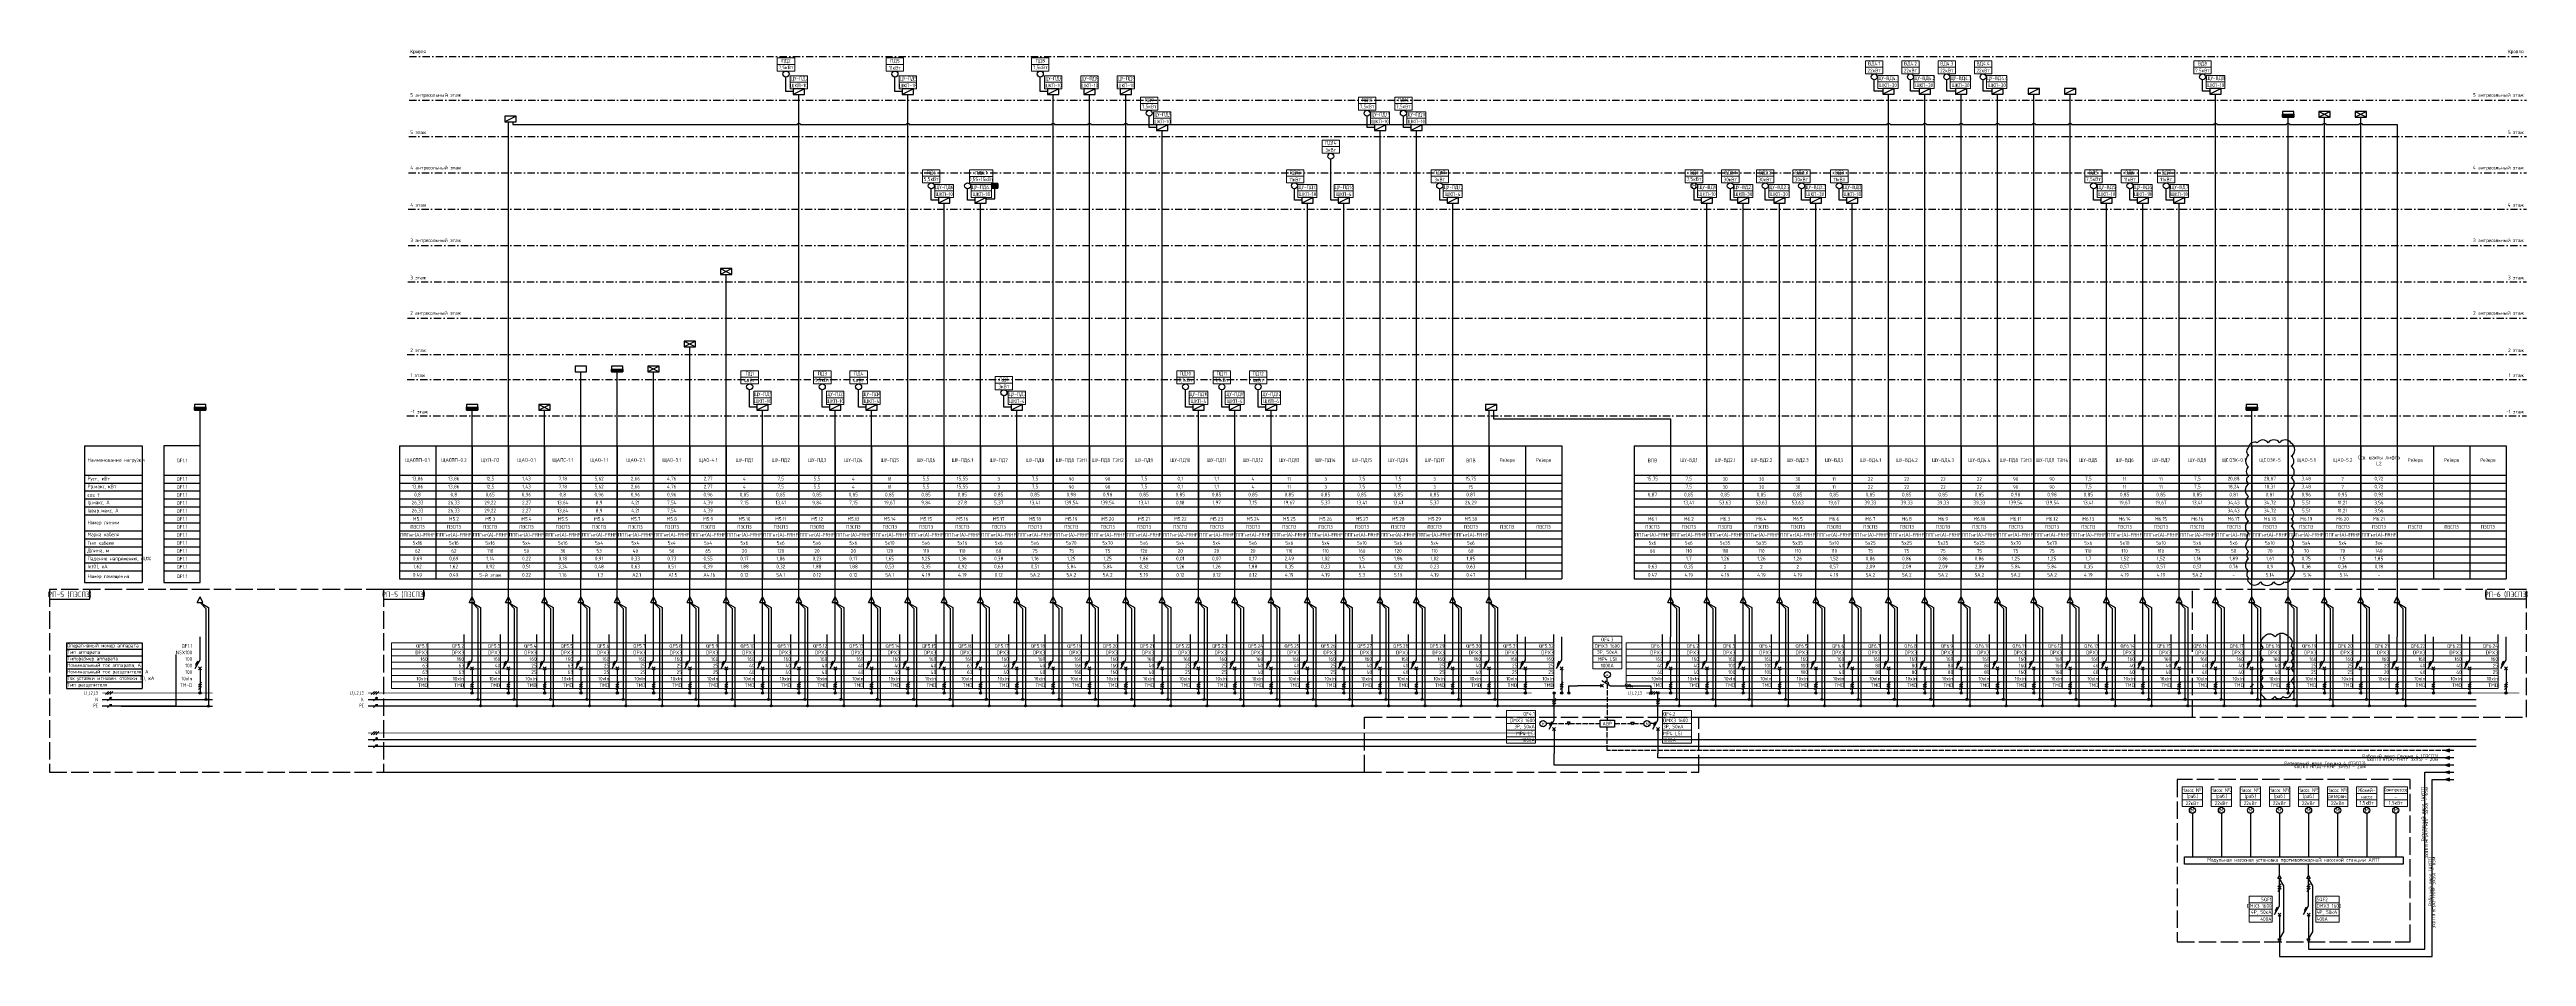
# Model space of a CAD drawing. Header units: millimetres. Extents: x -1221 to 2392, y 143 to 1021.
# Drawn here: x -1221 to 484, y 335 to 959 of the extents above; entities that cross this region are included whole.
import ezdxf
from ezdxf.enums import TextEntityAlignment as Align

# ---------------------------------------------------------------- set-up
doc = ezdxf.new("R2010")
doc.units = ezdxf.units.MM
doc.header["$MEASUREMENT"] = 0
doc.linetypes.add('ACAD_ISO02W100', pattern=[15, 12, -3])
doc.linetypes.add('Штрихпунктирная 5 х 2 мм', pattern=[9, 5, -2, 0, -2])
doc.layers.get('Defpoints').update_dxf_attribs({"color": 6})
for name, color, linetype in [('ACM 0.05mm', 1, 'Continuous'), ('ACM 0.35mm', 5, 'Continuous'), ('ACM Text', 7, 'Continuous'), ('EM_Противопожарные устройства', 1, 'Continuous'), ('EM_Схема L', 7, 'Continuous'), ('EM_Схема N', 4, 'Continuous'), ('EM_Схема PE', 4, 'Continuous'), ('EM_Щиты противопожарных систем', 1, 'Continuous')]:
    doc.layers.add(name, color=color, linetype=linetype)
doc.styles.add('ACM_1', font='isocpeur.ttf', dxfattribs={"width": 0.9})
doc.styles.add('EOM', font='isocpeur.ttf', dxfattribs={"width": 0.85})
doc.styles.add('IKEA_TEXT_STYLE_1', font='simplex.shx', dxfattribs={"width": 0.65})
doc.styles.add('Надписи', font='isocpeur.ttf', dxfattribs={"width": 0.85})

# ---------------------------------------------------------------- blocks, each defined once
blk = doc.blocks.new('*T45')
at = {"layer": 'Defpoints', "color": 8, "linetype": 'ByBlock', "lineweight": 0, "transparency": 16777216}
for p, q in [((0, 0), (800, 0)), ((0, 0), (0, -31.5)), ((25, 0), (25, -31.5)), ((50, 0), (50, -31.5)), ((75, 0), (75, -31.5)), ((100, 0), (100, -31.5)), ((125, 0), (125, -31.5)), ((150, 0), (150, -31.5)), ((175, 0), (175, -31.5)), ((200, 0), (200, -31.5)), ((225, 0), (225, -31.5)), ((250, 0), (250, -31.5)), ((275, 0), (275, -31.5)), ((300, 0), (300, -31.5)), ((325, 0), (325, -31.5)), ((350, 0), (350, -31.5)), ((375, 0), (375, -31.5)), ((400, 0), (400, -31.5)), ((425, 0), (425, -31.5)), ((450, 0), (450, -31.5)), ((475, 0), (475, -31.5)), ((500, 0), (500, -31.5)), ((525, 0), (525, -31.5)), ((550, 0), (550, -31.5)), ((575, 0), (575, -31.5)), ((600, 0), (600, -31.5)), ((625, 0), (625, -31.5)), ((650, 0), (650, -31.5)), ((675, 0), (675, -31.5)), ((700, 0), (700, -31.5)), ((725, 0), (725, -31.5)), ((750, 0), (750, -31.5)), ((775, 0), (775, -31.5)), ((800, 0), (800, -31.5)), ((0, -4.5), (800, -4.5)), ((0, -9), (800, -9)), ((0, -13.5), (800, -13.5)), ((0, -18), (800, -18)), ((0, -22.5), (800, -22.5)), ((0, -27), (800, -27)), ((0, -31.5), (800, -31.5))]:
    blk.add_line(p, q, dxfattribs=at)
at = {"layer": 'ACM Text', "color": 0, "transparency": 16777216, "char_height": 2.5, "width": 24.88, "attachment_point": 6, "style": 'Надписи'}
for s, insert in [('{\\fISOCPEUR|b0|i0|c0;DPX3', (24.94, -6.75)), ('{\\fISOCPEUR|b0|i0|c0;QF5.1', (24.94, -2.25)), ('{\\fISOCPEUR|b0|i0|c0;160', (24.94, -11.25)), ('{\\fISOCPEUR|b0|i0|c0;63', (24.94, -15.75)), ('{\\fISOCPEUR|b0|i0|c0;QF5.2', (49.94, -2.25)), ('{\\fISOCPEUR|b0|i0|c0;DPX3', (49.94, -6.75)), ('{\\fISOCPEUR|b0|i0|c0;160', (49.94, -11.25)), ('{\\fISOCPEUR|b0|i0|c0;63', (49.94, -15.75)), ('{\\fISOCPEUR|b0|i0|c0;QF5.3', (74.94, -2.25)), ('{\\fISOCPEUR|b0|i0|c0;DPX3', (74.94, -6.75)), ('{\\fISOCPEUR|b0|i0|c0;160', (74.94, -11.25)), ('{\\fISOCPEUR|b0|i0|c0;40', (74.94, -15.75)), ('{\\fISOCPEUR|b0|i0|c0;QF5.4', (99.94, -2.25)), ('{\\fISOCPEUR|b0|i0|c0;DPX3', (99.94, -6.75)), ('{\\fISOCPEUR|b0|i0|c0;160', (99.94, -11.25)), ('{\\fISOCPEUR|b0|i0|c0;25', (99.94, -15.75)), ('{\\fISOCPEUR|b0|i0|c0;QF5.5', (124.94, -2.25)), ('{\\fISOCPEUR|b0|i0|c0;DPX3', (124.94, -6.75)), ('{\\fISOCPEUR|b0|i0|c0;160', (124.94, -11.25)), ('{\\fISOCPEUR|b0|i0|c0;63', (124.94, -15.75)), ('{\\fISOCPEUR|b0|i0|c0;QF5.6', (149.94, -2.25)), ('{\\fISOCPEUR|b0|i0|c0;DPX3', (149.94, -6.75)), ('{\\fISOCPEUR|b0|i0|c0;160', (149.94, -11.25)), ('{\\fISOCPEUR|b0|i0|c0;25', (149.94, -15.75)), ('{\\fISOCPEUR|b0|i0|c0;QF5.7', (174.94, -2.25)), ('{\\fISOCPEUR|b0|i0|c0;DPX3', (174.94, -6.75)), ('{\\fISOCPEUR|b0|i0|c0;160', (174.94, -11.25)), ('{\\fISOCPEUR|b0|i0|c0;25', (174.94, -15.75)), ('{\\fISOCPEUR|b0|i0|c0;QF5.8', (199.94, -2.25)), ('{\\fISOCPEUR|b0|i0|c0;DPX3', (199.94, -6.75)), ('{\\fISOCPEUR|b0|i0|c0;160', (199.94, -11.25)), ('{\\fISOCPEUR|b0|i0|c0;25', (199.94, -15.75)), ('{\\fISOCPEUR|b0|i0|c0;QF5.9', (224.94, -2.25)), ('{\\fISOCPEUR|b0|i0|c0;DPX3', (224.94, -6.75)), ('{\\fISOCPEUR|b0|i0|c0;160', (224.94, -11.25)), ('{\\fISOCPEUR|b0|i0|c0;25', (224.94, -15.75)), ('{\\fISOCPEUR|b0|i0|c0;QF5.10', (249.94, -2.25)), ('{\\fISOCPEUR|b0|i0|c0;DPX3', (249.94, -6.75)), ('{\\fISOCPEUR|b0|i0|c0;160', (249.94, -11.25)), ('{\\fISOCPEUR|b0|i0|c0;40', (249.94, -15.75)), ('{\\fISOCPEUR|b0|i0|c0;QF5.11', (274.94, -2.25)), ('{\\fISOCPEUR|b0|i0|c0;DPX3', (274.94, -6.75)), ('{\\fISOCPEUR|b0|i0|c0;160', (274.94, -11.25)), ('{\\fISOCPEUR|b0|i0|c0;40', (274.94, -15.75)), ('{\\fISOCPEUR|b0|i0|c0;QF5.12', (299.94, -2.25)), ('{\\fISOCPEUR|b0|i0|c0;DPX3', (299.94, -6.75)), ('{\\fISOCPEUR|b0|i0|c0;160', (299.94, -11.25)), ('{\\fISOCPEUR|b0|i0|c0;40', (299.94, -15.75)), ('{\\fISOCPEUR|b0|i0|c0;QF5.13', (324.94, -2.25)), ('{\\fISOCPEUR|b0|i0|c0;DPX3', (324.94, -6.75)), ('{\\fISOCPEUR|b0|i0|c0;160', (324.94, -11.25)), ('{\\fISOCPEUR|b0|i0|c0;40', (324.94, -15.75)), ('{\\fISOCPEUR|b0|i0|c0;QF5.14', (349.94, -2.25)), ('{\\fISOCPEUR|b0|i0|c0;DPX3', (349.94, -6.75)), ('{\\fISOCPEUR|b0|i0|c0;160', (349.94, -11.25)), ('{\\fISOCPEUR|b0|i0|c0;40', (349.94, -15.75)), ('{\\fISOCPEUR|b0|i0|c0;QF5.15', (374.94, -2.25)), ('{\\fISOCPEUR|b0|i0|c0;DPX3', (374.94, -6.75)), ('{\\fISOCPEUR|b0|i0|c0;160', (374.94, -11.25)), ('{\\fISOCPEUR|b0|i0|c0;40', (374.94, -15.75)), ('{\\fISOCPEUR|b0|i0|c0;QF5.16', (399.94, -2.25)), ('{\\fISOCPEUR|b0|i0|c0;DPX3', (399.94, -6.75)), ('{\\fISOCPEUR|b0|i0|c0;160', (399.94, -11.25)), ('{\\fISOCPEUR|b0|i0|c0;63', (399.94, -15.75)), ('{\\fISOCPEUR|b0|i0|c0;QF5.17', (424.94, -2.25)), ('{\\fISOCPEUR|b0|i0|c0;DPX3', (424.94, -6.75)), ('{\\fISOCPEUR|b0|i0|c0;160', (424.94, -11.25)), ('{\\fISOCPEUR|b0|i0|c0;40', (424.94, -15.75)), ('{\\fISOCPEUR|b0|i0|c0;QF5.18', (449.94, -2.25)), ('{\\fISOCPEUR|b0|i0|c0;DPX3', (449.94, -6.75)), ('{\\fISOCPEUR|b0|i0|c0;160', (449.94, -11.25)), ('{\\fISOCPEUR|b0|i0|c0;40', (449.94, -15.75)), ('{\\fISOCPEUR|b0|i0|c0;QF5.19', (474.94, -2.25)), ('{\\fISOCPEUR|b0|i0|c0;DPX3', (474.94, -6.75)), ('{\\fISOCPEUR|b0|i0|c0;160', (474.94, -11.25)), ('{\\fISOCPEUR|b0|i0|c0;160', (474.94, -15.75)), ('{\\fISOCPEUR|b0|i0|c0;QF5.20', (499.94, -2.25)), ('{\\fISOCPEUR|b0|i0|c0;DPX3', (499.94, -6.75)), ('{\\fISOCPEUR|b0|i0|c0;160', (499.94, -11.25)), ('{\\fISOCPEUR|b0|i0|c0;160', (499.94, -15.75)), ('{\\fISOCPEUR|b0|i0|c0;QF5.21', (524.94, -2.25)), ('{\\fISOCPEUR|b0|i0|c0;DPX3', (524.94, -6.75)), ('{\\fISOCPEUR|b0|i0|c0;160', (524.94, -11.25)), ('{\\fISOCPEUR|b0|i0|c0;40', (524.94, -15.75)), ('{\\fISOCPEUR|b0|i0|c0;QF5.22', (549.94, -2.25)), ('{\\fISOCPEUR|b0|i0|c0;DPX3', (549.94, -6.75)), ('{\\fISOCPEUR|b0|i0|c0;160', (549.94, -11.25)), ('{\\fISOCPEUR|b0|i0|c0;25', (549.94, -15.75)), ('{\\fISOCPEUR|b0|i0|c0;QF5.23', (574.94, -2.25)), ('{\\fISOCPEUR|b0|i0|c0;DPX3', (574.94, -6.75)), ('{\\fISOCPEUR|b0|i0|c0;160', (574.94, -11.25)), ('{\\fISOCPEUR|b0|i0|c0;25', (574.94, -15.75)), ('{\\fISOCPEUR|b0|i0|c0;QF5.24', (599.94, -2.25)), ('{\\fISOCPEUR|b0|i0|c0;DPX3', (599.94, -6.75)), ('{\\fISOCPEUR|b0|i0|c0;160', (599.94, -11.25)), ('{\\fISOCPEUR|b0|i0|c0;40', (599.94, -15.75)), ('{\\fISOCPEUR|b0|i0|c0;QF5.25', (624.94, -2.25)), ('{\\fISOCPEUR|b0|i0|c0;DPX3', (624.94, -6.75)), ('{\\fISOCPEUR|b0|i0|c0;160', (624.94, -11.25)), ('{\\fISOCPEUR|b0|i0|c0;40', (624.94, -15.75)), ('{\\fISOCPEUR|b0|i0|c0;QF5.26', (649.94, -2.25)), ('{\\fISOCPEUR|b0|i0|c0;DPX3', (649.94, -6.75)), ('{\\fISOCPEUR|b0|i0|c0;160', (649.94, -11.25)), ('{\\fISOCPEUR|b0|i0|c0;25', (649.94, -15.75)), ('{\\fISOCPEUR|b0|i0|c0;QF5.27', (674.94, -2.25)), ('{\\fISOCPEUR|b0|i0|c0;DPX3', (674.94, -6.75)), ('{\\fISOCPEUR|b0|i0|c0;160', (674.94, -11.25)), ('{\\fISOCPEUR|b0|i0|c0;40', (674.94, -15.75)), ('{\\fISOCPEUR|b0|i0|c0;QF5.28', (699.94, -2.25)), ('{\\fISOCPEUR|b0|i0|c0;DPX3', (699.94, -6.75)), ('{\\fISOCPEUR|b0|i0|c0;160', (699.94, -11.25)), ('{\\fISOCPEUR|b0|i0|c0;40', (699.94, -15.75)), ('{\\fISOCPEUR|b0|i0|c0;QF5.29', (724.94, -2.25)), ('{\\fISOCPEUR|b0|i0|c0;DPX3', (724.94, -6.75)), ('{\\fISOCPEUR|b0|i0|c0;160', (724.94, -11.25)), ('{\\fISOCPEUR|b0|i0|c0;25', (724.94, -15.75)), ('{\\fISOCPEUR|b0|i0|c0;QF5.30', (749.94, -2.25)), ('{\\fISOCPEUR|b0|i0|c0;DPX3', (749.94, -6.75)), ('{\\fISOCPEUR|b0|i0|c0;160', (749.94, -11.25)), ('{\\fISOCPEUR|b0|i0|c0;40', (749.94, -15.75)), ('{\\fISOCPEUR|b0|i0|c0;QF5.31', (774.94, -2.25)), ('{\\fISOCPEUR|b0|i0|c0;DPX3', (774.94, -6.75)), ('{\\fISOCPEUR|b0|i0|c0;160', (774.94, -11.25)), ('{\\fISOCPEUR|b0|i0|c0;25', (774.94, -15.75)), ('{\\fISOCPEUR|b0|i0|c0;QF5.32', (799.94, -2.25)), ('{\\fISOCPEUR|b0|i0|c0;DPX3', (799.94, -6.75)), ('{\\fISOCPEUR|b0|i0|c0;160', (799.94, -11.25)), ('{\\fISOCPEUR|b0|i0|c0;25', (799.94, -15.75)), ('{\\fISOCPEUR|b0|i0|c0;10xln', (24.94, -24.75)), ('{\\fISOCPEUR|b0|i0|c0;TMD', (24.94, -29.25)), ('{\\fISOCPEUR|b0|i0|c0;63', (24.94, -20.25)), ('{\\fISOCPEUR|b0|i0|c0;10xln', (49.94, -24.75)), ('{\\fISOCPEUR|b0|i0|c0;TMD', (49.94, -29.25)), ('{\\fISOCPEUR|b0|i0|c0;63', (49.94, -20.25)), ('{\\fISOCPEUR|b0|i0|c0;10xln', (74.94, -24.75)), ('{\\fISOCPEUR|b0|i0|c0;TMD', (74.94, -29.25)), ('{\\fISOCPEUR|b0|i0|c0;40', (74.94, -20.25)), ('{\\fISOCPEUR|b0|i0|c0;10xln', (99.94, -24.75)), ('{\\fISOCPEUR|b0|i0|c0;TMD', (99.94, -29.25)), ('{\\fISOCPEUR|b0|i0|c0;25', (99.94, -20.25)), ('{\\fISOCPEUR|b0|i0|c0;10xln', (124.94, -24.75)), ('{\\fISOCPEUR|b0|i0|c0;TMD', (124.94, -29.25)), ('{\\fISOCPEUR|b0|i0|c0;63', (124.94, -20.25)), ('{\\fISOCPEUR|b0|i0|c0;10xln', (149.94, -24.75)), ('{\\fISOCPEUR|b0|i0|c0;TMD', (149.94, -29.25)), ('{\\fISOCPEUR|b0|i0|c0;25', (149.94, -20.25)), ('{\\fISOCPEUR|b0|i0|c0;10xln', (174.94, -24.75)), ('{\\fISOCPEUR|b0|i0|c0;TMD', (174.94, -29.25)), ('{\\fISOCPEUR|b0|i0|c0;25', (174.94, -20.25)), ('{\\fISOCPEUR|b0|i0|c0;10xln', (199.94, -24.75)), ('{\\fISOCPEUR|b0|i0|c0;TMD', (199.94, -29.25)), ('{\\fISOCPEUR|b0|i0|c0;25', (199.94, -20.25)), ('{\\fISOCPEUR|b0|i0|c0;10xln', (224.94, -24.75)), ('{\\fISOCPEUR|b0|i0|c0;TMD', (224.94, -29.25)), ('{\\fISOCPEUR|b0|i0|c0;25', (224.94, -20.25)), ('{\\fISOCPEUR|b0|i0|c0;10xln', (249.94, -24.75)), ('{\\fISOCPEUR|b0|i0|c0;TMD', (249.94, -29.25)), ('{\\fISOCPEUR|b0|i0|c0;40', (249.94, -20.25)), ('{\\fISOCPEUR|b0|i0|c0;10xln', (274.94, -24.75)), ('{\\fISOCPEUR|b0|i0|c0;TMD', (274.94, -29.25)), ('{\\fISOCPEUR|b0|i0|c0;40', (274.94, -20.25)), ('{\\fISOCPEUR|b0|i0|c0;10xln', (299.94, -24.75)), ('{\\fISOCPEUR|b0|i0|c0;TMD', (299.94, -29.25)), ('{\\fISOCPEUR|b0|i0|c0;40', (299.94, -20.25)), ('{\\fISOCPEUR|b0|i0|c0;10xln', (324.94, -24.75)), ('{\\fISOCPEUR|b0|i0|c0;TMD', (324.94, -29.25)), ('{\\fISOCPEUR|b0|i0|c0;40', (324.94, -20.25)), ('{\\fISOCPEUR|b0|i0|c0;10xln', (349.94, -24.75)), ('{\\fISOCPEUR|b0|i0|c0;TMD', (349.94, -29.25)), ('{\\fISOCPEUR|b0|i0|c0;40', (349.94, -20.25)), ('{\\fISOCPEUR|b0|i0|c0;10xln', (374.94, -24.75)), ('{\\fISOCPEUR|b0|i0|c0;TMD', (374.94, -29.25)), ('{\\fISOCPEUR|b0|i0|c0;40', (374.94, -20.25)), ('{\\fISOCPEUR|b0|i0|c0;10xln', (399.94, -24.75)), ('{\\fISOCPEUR|b0|i0|c0;TMD', (399.94, -29.25)), ('{\\fISOCPEUR|b0|i0|c0;63', (399.94, -20.25)), ('{\\fISOCPEUR|b0|i0|c0;10xln', (424.94, -24.75)), ('{\\fISOCPEUR|b0|i0|c0;TMD', (424.94, -29.25)), ('{\\fISOCPEUR|b0|i0|c0;40', (424.94, -20.25)), ('{\\fISOCPEUR|b0|i0|c0;10xln', (449.94, -24.75)), ('{\\fISOCPEUR|b0|i0|c0;TMD', (449.94, -29.25)), ('{\\fISOCPEUR|b0|i0|c0;40', (449.94, -20.25)), ('{\\fISOCPEUR|b0|i0|c0;10xln', (474.94, -24.75)), ('{\\fISOCPEUR|b0|i0|c0;TMD', (474.94, -29.25)), ('{\\fISOCPEUR|b0|i0|c0;160', (474.94, -20.25)), ('{\\fISOCPEUR|b0|i0|c0;10xln', (499.94, -24.75)), ('{\\fISOCPEUR|b0|i0|c0;TMD', (499.94, -29.25)), ('{\\fISOCPEUR|b0|i0|c0;160', (499.94, -20.25)), ('{\\fISOCPEUR|b0|i0|c0;10xln', (524.94, -24.75)), ('{\\fISOCPEUR|b0|i0|c0;TMD', (524.94, -29.25)), ('{\\fISOCPEUR|b0|i0|c0;40', (524.94, -20.25)), ('{\\fISOCPEUR|b0|i0|c0;10xln', (549.94, -24.75)), ('{\\fISOCPEUR|b0|i0|c0;TMD', (549.94, -29.25)), ('{\\fISOCPEUR|b0|i0|c0;25', (549.94, -20.25)), ('{\\fISOCPEUR|b0|i0|c0;10xln', (574.94, -24.75)), ('{\\fISOCPEUR|b0|i0|c0;TMD', (574.94, -29.25)), ('{\\fISOCPEUR|b0|i0|c0;25', (574.94, -20.25)), ('{\\fISOCPEUR|b0|i0|c0;10xln', (599.94, -24.75)), ('{\\fISOCPEUR|b0|i0|c0;TMD', (599.94, -29.25)), ('{\\fISOCPEUR|b0|i0|c0;40', (599.94, -20.25)), ('{\\fISOCPEUR|b0|i0|c0;10xln', (624.94, -24.75)), ('{\\fISOCPEUR|b0|i0|c0;TMD', (624.94, -29.25)), ('{\\fISOCPEUR|b0|i0|c0;40', (624.94, -20.25)), ('{\\fISOCPEUR|b0|i0|c0;10xln', (649.94, -24.75)), ('{\\fISOCPEUR|b0|i0|c0;TMD', (649.94, -29.25)), ('{\\fISOCPEUR|b0|i0|c0;25', (649.94, -20.25)), ('{\\fISOCPEUR|b0|i0|c0;10xln', (674.94, -24.75)), ('{\\fISOCPEUR|b0|i0|c0;TMD', (674.94, -29.25)), ('{\\fISOCPEUR|b0|i0|c0;40', (674.94, -20.25)), ('{\\fISOCPEUR|b0|i0|c0;10xln', (699.94, -24.75)), ('{\\fISOCPEUR|b0|i0|c0;TMD', (699.94, -29.25)), ('{\\fISOCPEUR|b0|i0|c0;40', (699.94, -20.25)), ('{\\fISOCPEUR|b0|i0|c0;10xln', (724.94, -24.75)), ('{\\fISOCPEUR|b0|i0|c0;TMD', (724.94, -29.25)), ('{\\fISOCPEUR|b0|i0|c0;25', (724.94, -20.25)), ('{\\fISOCPEUR|b0|i0|c0;10xln', (749.94, -24.75)), ('{\\fISOCPEUR|b0|i0|c0;TMD', (749.94, -29.25)), ('{\\fISOCPEUR|b0|i0|c0;40', (749.94, -20.25)), ('{\\fISOCPEUR|b0|i0|c0;10xln', (774.94, -24.75)), ('{\\fISOCPEUR|b0|i0|c0;TMD', (774.94, -29.25)), ('{\\fISOCPEUR|b0|i0|c0;25', (774.94, -20.25)), ('{\\fISOCPEUR|b0|i0|c0;10xln', (799.94, -24.75)), ('{\\fISOCPEUR|b0|i0|c0;TMD', (799.94, -29.25)), ('{\\fISOCPEUR|b0|i0|c0;25', (799.94, -20.25))]:
    blk.add_mtext(s, dxfattribs=dict(at, insert=insert))
blk = doc.blocks.new('*T46')
at = {"layer": 'Defpoints', "color": 8, "linetype": 'ByBlock', "lineweight": 0, "transparency": 16777216}
for p, q in [((0, 0), (600, 0)), ((0, 0), (0, -31.5)), ((25, 0), (25, -31.5)), ((50, 0), (50, -31.5)), ((75, 0), (75, -31.5)), ((100, 0), (100, -31.5)), ((125, 0), (125, -31.5)), ((150, 0), (150, -31.5)), ((175, 0), (175, -31.5)), ((200, 0), (200, -31.5)), ((225, 0), (225, -31.5)), ((250, 0), (250, -31.5)), ((275, 0), (275, -31.5)), ((300, 0), (300, -31.5)), ((325, 0), (325, -31.5)), ((350, 0), (350, -31.5)), ((375, 0), (375, -31.5)), ((400, 0), (400, -31.5)), ((425, 0), (425, -31.5)), ((450, 0), (450, -31.5)), ((475, 0), (475, -31.5)), ((500, 0), (500, -31.5)), ((525, 0), (525, -31.5)), ((550, 0), (550, -31.5)), ((575, 0), (575, -31.5)), ((600, 0), (600, -31.5)), ((0, -4.5), (600, -4.5)), ((0, -9), (600, -9)), ((0, -13.5), (600, -13.5)), ((0, -18), (600, -18)), ((0, -22.5), (600, -22.5)), ((0, -27), (600, -27)), ((0, -31.5), (600, -31.5))]:
    blk.add_line(p, q, dxfattribs=at)
at = {"layer": 'ACM Text', "color": 0, "transparency": 16777216, "char_height": 2.5, "width": 24.88, "attachment_point": 6, "style": 'Надписи'}
for s, insert in [('{\\fISOCPEUR|b0|i0|c0;DPX3', (24.94, -6.75)), ('{\\fISOCPEUR|b0|i0|c0;QF6.1', (24.94, -2.25)), ('{\\fISOCPEUR|b0|i0|c0;160', (24.94, -11.25)), ('{\\fISOCPEUR|b0|i0|c0;40', (24.94, -15.75)), ('{\\fISOCPEUR|b0|i0|c0;QF6.2', (49.94, -2.25)), ('{\\fISOCPEUR|b0|i0|c0;DPX3', (49.94, -6.75)), ('{\\fISOCPEUR|b0|i0|c0;160', (49.94, -11.25)), ('{\\fISOCPEUR|b0|i0|c0;40', (49.94, -15.75)), ('{\\fISOCPEUR|b0|i0|c0;QF6.3', (74.94, -2.25)), ('{\\fISOCPEUR|b0|i0|c0;DPX3', (74.94, -6.75)), ('{\\fISOCPEUR|b0|i0|c0;160', (74.94, -11.25)), ('{\\fISOCPEUR|b0|i0|c0;100', (74.94, -15.75)), ('{\\fISOCPEUR|b0|i0|c0;QF6.4', (99.94, -2.25)), ('{\\fISOCPEUR|b0|i0|c0;DPX3', (99.94, -6.75)), ('{\\fISOCPEUR|b0|i0|c0;160', (99.94, -11.25)), ('{\\fISOCPEUR|b0|i0|c0;100', (99.94, -15.75)), ('{\\fISOCPEUR|b0|i0|c0;QF6.5', (124.94, -2.25)), ('{\\fISOCPEUR|b0|i0|c0;DPX3', (124.94, -6.75)), ('{\\fISOCPEUR|b0|i0|c0;160', (124.94, -11.25)), ('{\\fISOCPEUR|b0|i0|c0;100', (124.94, -15.75)), ('{\\fISOCPEUR|b0|i0|c0;QF6.6', (149.94, -2.25)), ('{\\fISOCPEUR|b0|i0|c0;DPX3', (149.94, -6.75)), ('{\\fISOCPEUR|b0|i0|c0;160', (149.94, -11.25)), ('{\\fISOCPEUR|b0|i0|c0;40', (149.94, -15.75)), ('{\\fISOCPEUR|b0|i0|c0;QF6.7', (174.94, -2.25)), ('{\\fISOCPEUR|b0|i0|c0;DPX3', (174.94, -6.75)), ('{\\fISOCPEUR|b0|i0|c0;160', (174.94, -11.25)), ('{\\fISOCPEUR|b0|i0|c0;80', (174.94, -15.75)), ('{\\fISOCPEUR|b0|i0|c0;QF6.8', (199.94, -2.25)), ('{\\fISOCPEUR|b0|i0|c0;DPX3', (199.94, -6.75)), ('{\\fISOCPEUR|b0|i0|c0;160', (199.94, -11.25)), ('{\\fISOCPEUR|b0|i0|c0;80', (199.94, -15.75)), ('{\\fISOCPEUR|b0|i0|c0;QF6.9', (224.94, -2.25)), ('{\\fISOCPEUR|b0|i0|c0;DPX3', (224.94, -6.75)), ('{\\fISOCPEUR|b0|i0|c0;160', (224.94, -11.25)), ('{\\fISOCPEUR|b0|i0|c0;80', (224.94, -15.75)), ('{\\fISOCPEUR|b0|i0|c0;QF6.10', (249.94, -2.25)), ('{\\fISOCPEUR|b0|i0|c0;DPX3', (249.94, -6.75)), ('{\\fISOCPEUR|b0|i0|c0;160', (249.94, -11.25)), ('{\\fISOCPEUR|b0|i0|c0;80', (249.94, -15.75)), ('{\\fISOCPEUR|b0|i0|c0;QF6.11', (274.94, -2.25)), ('{\\fISOCPEUR|b0|i0|c0;DPX3', (274.94, -6.75)), ('{\\fISOCPEUR|b0|i0|c0;160', (274.94, -11.25)), ('{\\fISOCPEUR|b0|i0|c0;160', (274.94, -15.75)), ('{\\fISOCPEUR|b0|i0|c0;QF6.12', (299.94, -2.25)), ('{\\fISOCPEUR|b0|i0|c0;DPX3', (299.94, -6.75)), ('{\\fISOCPEUR|b0|i0|c0;160', (299.94, -11.25)), ('{\\fISOCPEUR|b0|i0|c0;160', (299.94, -15.75)), ('{\\fISOCPEUR|b0|i0|c0;QF6.13', (324.94, -2.25)), ('{\\fISOCPEUR|b0|i0|c0;DPX3', (324.94, -6.75)), ('{\\fISOCPEUR|b0|i0|c0;160', (324.94, -11.25)), ('{\\fISOCPEUR|b0|i0|c0;40', (324.94, -15.75)), ('{\\fISOCPEUR|b0|i0|c0;QF6.14', (349.94, -2.25)), ('{\\fISOCPEUR|b0|i0|c0;DPX3', (349.94, -6.75)), ('{\\fISOCPEUR|b0|i0|c0;160', (349.94, -11.25)), ('{\\fISOCPEUR|b0|i0|c0;40', (349.94, -15.75)), ('{\\fISOCPEUR|b0|i0|c0;QF6.15', (374.94, -2.25)), ('{\\fISOCPEUR|b0|i0|c0;DPX3', (374.94, -6.75)), ('{\\fISOCPEUR|b0|i0|c0;160', (374.94, -11.25)), ('{\\fISOCPEUR|b0|i0|c0;40', (374.94, -15.75)), ('{\\fISOCPEUR|b0|i0|c0;QF6.16', (399.94, -2.25)), ('{\\fISOCPEUR|b0|i0|c0;DPX3', (399.94, -6.75)), ('{\\fISOCPEUR|b0|i0|c0;160', (399.94, -11.25)), ('{\\fISOCPEUR|b0|i0|c0;40', (399.94, -15.75)), ('{\\fISOCPEUR|b0|i0|c0;QF6.17', (424.94, -2.25)), ('{\\fISOCPEUR|b0|i0|c0;DPX3', (424.94, -6.75)), ('{\\fISOCPEUR|b0|i0|c0;160', (424.94, -11.25)), ('{\\fISOCPEUR|b0|i0|c0;40', (424.94, -15.75)), ('{\\fISOCPEUR|b0|i0|c0;QF6.18', (449.94, -2.25)), ('{\\fISOCPEUR|b0|i0|c0;DPX3', (449.94, -6.75)), ('{\\fISOCPEUR|b0|i0|c0;160', (449.94, -11.25)), ('{\\fISOCPEUR|b0|i0|c0;40', (449.94, -15.75)), ('{\\fISOCPEUR|b0|i0|c0;QF6.19', (474.94, -2.25)), ('{\\fISOCPEUR|b0|i0|c0;DPX3', (474.94, -6.75)), ('{\\fISOCPEUR|b0|i0|c0;160', (474.94, -11.25)), ('{\\fISOCPEUR|b0|i0|c0;25', (474.94, -15.75)), ('{\\fISOCPEUR|b0|i0|c0;QF6.20', (499.94, -2.25)), ('{\\fISOCPEUR|b0|i0|c0;DPX3', (499.94, -6.75)), ('{\\fISOCPEUR|b0|i0|c0;160', (499.94, -11.25)), ('{\\fISOCPEUR|b0|i0|c0;25', (499.94, -15.75)), ('{\\fISOCPEUR|b0|i0|c0;QF6.21', (524.94, -2.25)), ('{\\fISOCPEUR|b0|i0|c0;DPX3', (524.94, -6.75)), ('{\\fISOCPEUR|b0|i0|c0;160', (524.94, -11.25)), ('{\\fISOCPEUR|b0|i0|c0;20', (524.94, -15.75)), ('{\\fISOCPEUR|b0|i0|c0;QF6.22', (549.94, -2.25)), ('{\\fISOCPEUR|b0|i0|c0;DPX3', (549.94, -6.75)), ('{\\fISOCPEUR|b0|i0|c0;160', (549.94, -11.25)), ('{\\fISOCPEUR|b0|i0|c0;40', (549.94, -15.75)), ('{\\fISOCPEUR|b0|i0|c0;QF6.23', (574.94, -2.25)), ('{\\fISOCPEUR|b0|i0|c0;DPX3', (574.94, -6.75)), ('{\\fISOCPEUR|b0|i0|c0;160', (574.94, -11.25)), ('{\\fISOCPEUR|b0|i0|c0;40', (574.94, -15.75)), ('{\\fISOCPEUR|b0|i0|c0;QF6.24', (599.94, -2.25)), ('{\\fISOCPEUR|b0|i0|c0;DPX3', (599.94, -6.75)), ('{\\fISOCPEUR|b0|i0|c0;160', (599.94, -11.25)), ('{\\fISOCPEUR|b0|i0|c0;25', (599.94, -15.75)), ('{\\fISOCPEUR|b0|i0|c0;10xln', (24.94, -24.75)), ('{\\fISOCPEUR|b0|i0|c0;TMD', (24.94, -29.25)), ('{\\fISOCPEUR|b0|i0|c0;40', (24.94, -20.25)), ('{\\fISOCPEUR|b0|i0|c0;10xln', (49.94, -24.75)), ('{\\fISOCPEUR|b0|i0|c0;TMD', (49.94, -29.25)), ('{\\fISOCPEUR|b0|i0|c0;40', (49.94, -20.25)), ('{\\fISOCPEUR|b0|i0|c0;10xln', (74.94, -24.75)), ('{\\fISOCPEUR|b0|i0|c0;TMD', (74.94, -29.25)), ('{\\fISOCPEUR|b0|i0|c0;100', (74.94, -20.25)), ('{\\fISOCPEUR|b0|i0|c0;10xln', (99.94, -24.75)), ('{\\fISOCPEUR|b0|i0|c0;TMD', (99.94, -29.25)), ('{\\fISOCPEUR|b0|i0|c0;100', (99.94, -20.25)), ('{\\fISOCPEUR|b0|i0|c0;10xln', (124.94, -24.75)), ('{\\fISOCPEUR|b0|i0|c0;TMD', (124.94, -29.25)), ('{\\fISOCPEUR|b0|i0|c0;100', (124.94, -20.25)), ('{\\fISOCPEUR|b0|i0|c0;10xln', (149.94, -24.75)), ('{\\fISOCPEUR|b0|i0|c0;TMD', (149.94, -29.25)), ('{\\fISOCPEUR|b0|i0|c0;40', (149.94, -20.25)), ('{\\fISOCPEUR|b0|i0|c0;10xln', (174.94, -24.75)), ('{\\fISOCPEUR|b0|i0|c0;TMD', (174.94, -29.25)), ('{\\fISOCPEUR|b0|i0|c0;80', (174.94, -20.25)), ('{\\fISOCPEUR|b0|i0|c0;10xln', (199.94, -24.75)), ('{\\fISOCPEUR|b0|i0|c0;TMD', (199.94, -29.25)), ('{\\fISOCPEUR|b0|i0|c0;80', (199.94, -20.25)), ('{\\fISOCPEUR|b0|i0|c0;10xln', (224.94, -24.75)), ('{\\fISOCPEUR|b0|i0|c0;TMD', (224.94, -29.25)), ('{\\fISOCPEUR|b0|i0|c0;80', (224.94, -20.25)), ('{\\fISOCPEUR|b0|i0|c0;10xln', (249.94, -24.75)), ('{\\fISOCPEUR|b0|i0|c0;TMD', (249.94, -29.25)), ('{\\fISOCPEUR|b0|i0|c0;80', (249.94, -20.25)), ('{\\fISOCPEUR|b0|i0|c0;10xln', (274.94, -24.75)), ('{\\fISOCPEUR|b0|i0|c0;TMD', (274.94, -29.25)), ('{\\fISOCPEUR|b0|i0|c0;160', (274.94, -20.25)), ('{\\fISOCPEUR|b0|i0|c0;10xln', (299.94, -24.75)), ('{\\fISOCPEUR|b0|i0|c0;TMD', (299.94, -29.25)), ('{\\fISOCPEUR|b0|i0|c0;160', (299.94, -20.25)), ('{\\fISOCPEUR|b0|i0|c0;10xln', (324.94, -24.75)), ('{\\fISOCPEUR|b0|i0|c0;TMD', (324.94, -29.25)), ('{\\fISOCPEUR|b0|i0|c0;40', (324.94, -20.25)), ('{\\fISOCPEUR|b0|i0|c0;10xln', (349.94, -24.75)), ('{\\fISOCPEUR|b0|i0|c0;TMD', (349.94, -29.25)), ('{\\fISOCPEUR|b0|i0|c0;40', (349.94, -20.25)), ('{\\fISOCPEUR|b0|i0|c0;10xln', (374.94, -24.75)), ('{\\fISOCPEUR|b0|i0|c0;TMD', (374.94, -29.25)), ('{\\fISOCPEUR|b0|i0|c0;40', (374.94, -20.25)), ('{\\fISOCPEUR|b0|i0|c0;10xln', (399.94, -24.75)), ('{\\fISOCPEUR|b0|i0|c0;TMD', (399.94, -29.25)), ('{\\fISOCPEUR|b0|i0|c0;40', (399.94, -20.25)), ('{\\fISOCPEUR|b0|i0|c0;10xln', (424.94, -24.75)), ('{\\fISOCPEUR|b0|i0|c0;TMD', (424.94, -29.25)), ('{\\fISOCPEUR|b0|i0|c0;40', (424.94, -20.25)), ('{\\fISOCPEUR|b0|i0|c0;10xln', (449.94, -24.75)), ('{\\fISOCPEUR|b0|i0|c0;TMD', (449.94, -29.25)), ('{\\fISOCPEUR|b0|i0|c0;40', (449.94, -20.25)), ('{\\fISOCPEUR|b0|i0|c0;10xln', (474.94, -24.75)), ('{\\fISOCPEUR|b0|i0|c0;TMD', (474.94, -29.25)), ('{\\fISOCPEUR|b0|i0|c0;25', (474.94, -20.25)), ('{\\fISOCPEUR|b0|i0|c0;10xln', (499.94, -24.75)), ('{\\fISOCPEUR|b0|i0|c0;TMD', (499.94, -29.25)), ('{\\fISOCPEUR|b0|i0|c0;25', (499.94, -20.25)), ('{\\fISOCPEUR|b0|i0|c0;10xln', (524.94, -24.75)), ('{\\fISOCPEUR|b0|i0|c0;20', (524.94, -20.25)), ('{\\fISOCPEUR|b0|i0|c0; ', (524.94, -29.25)), ('{\\fISOCPEUR|b0|i0|c0;10xln', (549.94, -24.75)), ('{\\fISOCPEUR|b0|i0|c0;TMD', (549.94, -29.25)), ('{\\fISOCPEUR|b0|i0|c0;40', (549.94, -20.25)), ('{\\fISOCPEUR|b0|i0|c0;10xln', (574.94, -24.75)), ('{\\fISOCPEUR|b0|i0|c0;TMD', (574.94, -29.25)), ('{\\fISOCPEUR|b0|i0|c0;40', (574.94, -20.25)), ('{\\fISOCPEUR|b0|i0|c0;10xln', (599.94, -24.75)), ('{\\fISOCPEUR|b0|i0|c0;TMD', (599.94, -29.25)), ('{\\fISOCPEUR|b0|i0|c0;25', (599.94, -20.25))]:
    blk.add_mtext(s, dxfattribs=dict(at, insert=insert))
blk = doc.blocks.new('*U48')
at = {"ltscale": 100, "const_width": 0.5}
blk.add_lwpolyline([(0, -0.8), (800.9, -0.8)], dxfattribs=at)
at = {"layer": 'ACM 0.35mm'}
for points in [[(4.3, 0.3), (2.2, -1.8)], [(5.8, 0.3), (3.7, -1.8)], [(7.3, 0.3), (5.2, -1.8)]]:
    blk.add_lwpolyline(points, dxfattribs=at)
blk = doc.blocks.new('*U49')
at = {"ltscale": 100, "const_width": 0.5}
blk.add_lwpolyline([(0, -0.8), (600.9, -0.8)], dxfattribs=at)
at = {"layer": 'ACM 0.35mm'}
for points in [[(4.3, 0.3), (2.2, -1.8)], [(5.8, 0.3), (3.7, -1.8)], [(7.3, 0.3), (5.2, -1.8)]]:
    blk.add_lwpolyline(points, dxfattribs=at)
blk = doc.blocks.new('*T51')
at = {"layer": 'ACM Text', "color": 2, "lineweight": -2, "transparency": 16777216}
for p, q in [((0, 0), (800, 0)), ((0, 0), (0, -91.5)), ((25, 0), (25, -91.5)), ((50, 0), (50, -91.5)), ((75, 0), (75, -91.5)), ((100, 0), (100, -91.5)), ((125, 0), (125, -91.5)), ((150, 0), (150, -91.5)), ((175, 0), (175, -91.5)), ((200, 0), (200, -91.5)), ((225, 0), (225, -91.5)), ((250, 0), (250, -91.5)), ((275, 0), (275, -91.5)), ((300, 0), (300, -91.5)), ((325, 0), (325, -91.5)), ((350, 0), (350, -91.5)), ((375, 0), (375, -91.5)), ((400, 0), (400, -91.5)), ((425, 0), (425, -91.5)), ((450, 0), (450, -91.5)), ((475, 0), (475, -91.5)), ((500, 0), (500, -91.5)), ((525, 0), (525, -91.5)), ((550, 0), (550, -91.5)), ((575, 0), (575, -91.5)), ((600, 0), (600, -91.5)), ((625, 0), (625, -91.5)), ((650, 0), (650, -91.5)), ((675, 0), (675, -91.5)), ((700, 0), (700, -91.5)), ((725, 0), (725, -91.5)), ((750, 0), (750, -91.5)), ((775, 0), (775, -91.5)), ((800, 0), (800, -91.5)), ((0, -20), (800, -20)), ((0, -25.5), (800, -25.5)), ((0, -31), (800, -31)), ((0, -36.5), (800, -36.5)), ((0, -42), (800, -42)), ((0, -47.5), (800, -47.5)), ((0, -53), (800, -53)), ((0, -58.5), (800, -58.5)), ((0, -64), (800, -64)), ((0, -69.5), (800, -69.5)), ((0, -75), (800, -75)), ((0, -80.5), (800, -80.5)), ((0, -86), (800, -86)), ((0, -91.5), (800, -91.5))]:
    blk.add_line(p, q, dxfattribs=at)
at = {"layer": 'ACM Text', "color": 0, "transparency": 16777216, "char_height": 2.5, "width": 24.88, "attachment_point": 5, "style": 'Надписи'}
for s, insert in [('{\\fISOCPEUR|b0|i0|c0;ЩАСПП-0.1', (12.5, -10)), ('{\\fISOCPEUR|b0|i0|c0;ЩАСПП-0.2', (37.5, -10)), ('{\\fISOCPEUR|b0|i0|c0;ЩУЛ-Л2', (62.5, -10)), ('{\\fISOCPEUR|b0|i0|c0;ЩAО-0.1', (87.5, -10)), ('{\\fISOCPEUR|b0|i0|c0;ЩАПС-1.1', (112.5, -10)), ('{\\fISOCPEUR|b0|i0|c0;ЩAО-1.1', (137.5, -10)), ('{\\fISOCPEUR|b0|i0|c0;ЩAО-2.1', (162.5, -10)), ('{\\fISOCPEUR|b0|i0|c0;ЩAО-3.1', (187.5, -10)), ('{\\fISOCPEUR|b0|i0|c0;ЩAО-4.1', (212.5, -10)), ('{\\fISOCPEUR|b0|i0|c0;ШУ-ПД1', (237.5, -10)), ('{\\fISOCPEUR|b0|i0|c0;ШУ-ПД2', (262.5, -10)), ('{\\fISOCPEUR|b0|i0|c0;ШУ-ПД3', (287.5, -10)), ('{\\fISOCPEUR|b0|i0|c0;ШУ-ПД4', (312.5, -10)), ('{\\fISOCPEUR|b0|i0|c0;ШУ-ПД5', (337.5, -10)), ('{\\fISOCPEUR|b0|i0|c0;ШУ-ПД6', (362.5, -10)), ('{\\fISOCPEUR|b0|i0|c0;ШУ-ПД6.1', (387.5, -10)), ('{\\fISOCPEUR|b0|i0|c0;ШУ-ПД7', (412.5, -10)), ('{\\fISOCPEUR|b0|i0|c0;ШУ-ПД8', (437.5, -10)), ('{\\fISOCPEUR|b0|i0|c0;ШУ-ПД8 ТЭН1', (462.5, -10)), ('{\\fISOCPEUR|b0|i0|c0;ШУ-ПД8 ТЭН2', (487.5, -10)), ('{\\fISOCPEUR|b0|i0|c0;ШУ-ПД9', (512.5, -10)), ('{\\fISOCPEUR|b0|i0|c0;ШУ-ПД10', (537.5, -10)), ('{\\fISOCPEUR|b0|i0|c0;ШУ-ПД11', (562.5, -10)), ('{\\fISOCPEUR|b0|i0|c0;ШУ-ПД12', (587.5, -10)), ('{\\fISOCPEUR|b0|i0|c0;ШУ-ПД13', (612.5, -10)), ('{\\fISOCPEUR|b0|i0|c0;ШУ-ПД14', (637.5, -10)), ('{\\fISOCPEUR|b0|i0|c0;ШУ-ПД15', (662.5, -10)), ('{\\fISOCPEUR|b0|i0|c0;ШУ-ПД16', (687.5, -10)), ('{\\fISOCPEUR|b0|i0|c0;ШУ-ПД17', (712.5, -10)), ('{\\fISOCPEUR|b0|i0|c0;ВПВ', (737.5, -10)), ('{\\fISOCPEUR|b0|i0|c0;Резерв', (762.5, -10)), ('{\\fISOCPEUR|b0|i0|c0;Резерв', (787.5, -10)), ('{\\fISOCPEUR|b0|i0|c0;13,86', (12.5, -22.75)), ('{\\fISOCPEUR|b0|i0|c0;13,86', (12.5, -28.25)), ('{\\fISOCPEUR|b0|i0|c0;0,8', (12.5, -33.75)), ('{\\fISOCPEUR|b0|i0|c0;13,86', (37.5, -22.75)), ('{\\fISOCPEUR|b0|i0|c0;13,86', (37.5, -28.25)), ('{\\fISOCPEUR|b0|i0|c0;0,8', (37.5, -33.75)), ('{\\fISOCPEUR|b0|i0|c0;0,65', (62.5, -33.75)), ('{\\fISOCPEUR|b0|i0|c0;12,5', (62.5, -22.75)), ('{\\fISOCPEUR|b0|i0|c0;12,5', (62.5, -28.25)), ('{\\fISOCPEUR|b0|i0|c0;0,96', (87.5, -33.75)), ('{\\fISOCPEUR|b0|i0|c0;1,43', (87.5, -22.75)), ('{\\fISOCPEUR|b0|i0|c0;1,43', (87.5, -28.25)), ('{\\fISOCPEUR|b0|i0|c0;7,18', (112.5, -22.75)), ('{\\fISOCPEUR|b0|i0|c0;7,18', (112.5, -28.25)), ('{\\fISOCPEUR|b0|i0|c0;0,8', (112.5, -33.75)), ('{\\fISOCPEUR|b0|i0|c0;0,96', (137.5, -33.75)), ('{\\fISOCPEUR|b0|i0|c0;5,62', (137.5, -22.75)), ('{\\fISOCPEUR|b0|i0|c0;5,62', (137.5, -28.25)), ('{\\fISOCPEUR|b0|i0|c0;0,96', (162.5, -33.75)), ('{\\fISOCPEUR|b0|i0|c0;2,66', (162.5, -22.75)), ('{\\fISOCPEUR|b0|i0|c0;2,66', (162.5, -28.25)), ('{\\fISOCPEUR|b0|i0|c0;4,76', (187.5, -22.75)), ('{\\fISOCPEUR|b0|i0|c0;4,76', (187.5, -28.25)), ('{\\fISOCPEUR|b0|i0|c0;0,96', (187.5, -33.75)), ('{\\fISOCPEUR|b0|i0|c0;0,96', (212.5, -33.75)), ('{\\fISOCPEUR|b0|i0|c0;2,77', (212.5, -22.75)), ('{\\fISOCPEUR|b0|i0|c0;2,77', (212.5, -28.25)), ('{\\fISOCPEUR|b0|i0|c0;0,85', (237.5, -33.75)), ('{\\fISOCPEUR|b0|i0|c0;4', (237.5, -22.75)), ('{\\fISOCPEUR|b0|i0|c0;4', (237.5, -28.25)), ('{\\fISOCPEUR|b0|i0|c0;0,85', (262.5, -33.75)), ('{\\fISOCPEUR|b0|i0|c0;7,5', (262.5, -22.75)), ('{\\fISOCPEUR|b0|i0|c0;7,5', (262.5, -28.25)), ('{\\fISOCPEUR|b0|i0|c0;0,85', (287.5, -33.75)), ('{\\fISOCPEUR|b0|i0|c0;5,5', (287.5, -22.75)), ('{\\fISOCPEUR|b0|i0|c0;5,5', (287.5, -28.25)), ('{\\fISOCPEUR|b0|i0|c0;0,85', (312.5, -33.75)), ('{\\fISOCPEUR|b0|i0|c0;4', (312.5, -22.75)), ('{\\fISOCPEUR|b0|i0|c0;4', (312.5, -28.25)), ('{\\fISOCPEUR|b0|i0|c0;0,85', (337.5, -33.75)), ('{\\fISOCPEUR|b0|i0|c0;11', (337.5, -22.75)), ('{\\fISOCPEUR|b0|i0|c0;11', (337.5, -28.25)), ('{\\fISOCPEUR|b0|i0|c0;0,85', (362.5, -33.75)), ('{\\fISOCPEUR|b0|i0|c0;5,5', (362.5, -22.75)), ('{\\fISOCPEUR|b0|i0|c0;5,5', (362.5, -28.25)), ('{\\fISOCPEUR|b0|i0|c0;15,55', (387.5, -22.75)), ('{\\fISOCPEUR|b0|i0|c0;15,55', (387.5, -28.25)), ('{\\fISOCPEUR|b0|i0|c0;0,85', (387.5, -33.75)), ('{\\fISOCPEUR|b0|i0|c0;0,85', (412.5, -33.75)), ('{\\fISOCPEUR|b0|i0|c0;3', (412.5, -22.75)), ('{\\fISOCPEUR|b0|i0|c0;3', (412.5, -28.25)), ('{\\fISOCPEUR|b0|i0|c0;0,85', (437.5, -33.75)), ('{\\fISOCPEUR|b0|i0|c0;7,5', (437.5, -22.75)), ('{\\fISOCPEUR|b0|i0|c0;7,5', (437.5, -28.25)), ('{\\fISOCPEUR|b0|i0|c0;0,98', (462.5, -33.75)), ('{\\fISOCPEUR|b0|i0|c0;90', (462.5, -22.75)), ('{\\fISOCPEUR|b0|i0|c0;90', (462.5, -28.25)), ('{\\fISOCPEUR|b0|i0|c0;0,98', (487.5, -33.75)), ('{\\fISOCPEUR|b0|i0|c0;90', (487.5, -22.75)), ('{\\fISOCPEUR|b0|i0|c0;90', (487.5, -28.25)), ('{\\fISOCPEUR|b0|i0|c0;0,85', (512.5, -33.75)), ('{\\fISOCPEUR|b0|i0|c0;7,5', (512.5, -22.75)), ('{\\fISOCPEUR|b0|i0|c0;7,5', (512.5, -28.25)), ('{\\fISOCPEUR|b0|i0|c0;0,85', (537.5, -33.75)), ('{\\fISOCPEUR|b0|i0|c0;0,1', (537.5, -22.75)), ('{\\fISOCPEUR|b0|i0|c0;0,1', (537.5, -28.25)), ('{\\fISOCPEUR|b0|i0|c0;0,85', (562.5, -33.75)), ('{\\fISOCPEUR|b0|i0|c0;1,1', (562.5, -22.75)), ('{\\fISOCPEUR|b0|i0|c0;1,1', (562.5, -28.25)), ('{\\fISOCPEUR|b0|i0|c0;0,85', (587.5, -33.75)), ('{\\fISOCPEUR|b0|i0|c0;4', (587.5, -22.75)), ('{\\fISOCPEUR|b0|i0|c0;4', (587.5, -28.25)), ('{\\fISOCPEUR|b0|i0|c0;0,85', (612.5, -33.75)), ('{\\fISOCPEUR|b0|i0|c0;11', (612.5, -22.75)), ('{\\fISOCPEUR|b0|i0|c0;11', (612.5, -28.25)), ('{\\fISOCPEUR|b0|i0|c0;0,85', (637.5, -33.75)), ('{\\fISOCPEUR|b0|i0|c0;3', (637.5, -22.75)), ('{\\fISOCPEUR|b0|i0|c0;3', (637.5, -28.25)), ('{\\fISOCPEUR|b0|i0|c0;0,85', (662.5, -33.75)), ('{\\fISOCPEUR|b0|i0|c0;7,5', (662.5, -22.75)), ('{\\fISOCPEUR|b0|i0|c0;7,5', (662.5, -28.25)), ('{\\fISOCPEUR|b0|i0|c0;0,85', (687.5, -33.75)), ('{\\fISOCPEUR|b0|i0|c0;7,5', (687.5, -22.75)), ('{\\fISOCPEUR|b0|i0|c0;7,5', (687.5, -28.25)), ('{\\fISOCPEUR|b0|i0|c0;0,85', (712.5, -33.75)), ('{\\fISOCPEUR|b0|i0|c0;3', (712.5, -22.75)), ('{\\fISOCPEUR|b0|i0|c0;3', (712.5, -28.25)), ('{\\fISOCPEUR|b0|i0|c0;15,75', (737.5, -22.75)), ('{\\fISOCPEUR|b0|i0|c0;0,87', (737.5, -33.75)), ('{\\fISOCPEUR|b0|i0|c0;15', (737.5, -28.25)), ('{\\fISOCPEUR|b0|i0|c0; ', (762.5, -22.75)), ('{\\fISOCPEUR|b0|i0|c0; ', (762.5, -28.25)), ('{\\fISOCPEUR|b0|i0|c0; ', (762.5, -33.75)), ('{\\fISOCPEUR|b0|i0|c0; ', (787.5, -22.75)), ('{\\fISOCPEUR|b0|i0|c0; ', (787.5, -28.25)), ('{\\fISOCPEUR|b0|i0|c0; ', (787.5, -33.75)), ('{\\fISOCPEUR|b0|i0|c0;26,33', (12.5, -39.25)), ('{\\fISOCPEUR|b0|i0|c0;26,33', (12.5, -44.75)), ('{\\fISOCPEUR|b0|i0|c0;М5.1', (12.5, -50.25)), ('{\\fISOCPEUR|b0|i0|c0;26,33', (37.5, -39.25)), ('{\\fISOCPEUR|b0|i0|c0;26,33', (37.5, -44.75)), ('{\\fISOCPEUR|b0|i0|c0;М5.2', (37.5, -50.25)), ('{\\fISOCPEUR|b0|i0|c0;29,22', (62.5, -39.25)), ('{\\fISOCPEUR|b0|i0|c0;29,22', (62.5, -44.75)), ('{\\fISOCPEUR|b0|i0|c0;М5.3', (62.5, -50.25)), ('{\\fISOCPEUR|b0|i0|c0;М5.4', (87.5, -50.25)), ('{\\fISOCPEUR|b0|i0|c0;2,27', (87.5, -39.25)), ('{\\fISOCPEUR|b0|i0|c0;2,27', (87.5, -44.75)), ('{\\fISOCPEUR|b0|i0|c0;13,64', (112.5, -39.25)), ('{\\fISOCPEUR|b0|i0|c0;13,64', (112.5, -44.75)), ('{\\fISOCPEUR|b0|i0|c0;М5.5', (112.5, -50.25)), ('{\\fISOCPEUR|b0|i0|c0;М5.6', (137.5, -50.25)), ('{\\fISOCPEUR|b0|i0|c0;8,9', (137.5, -39.25)), ('{\\fISOCPEUR|b0|i0|c0;8,9', (137.5, -44.75)), ('{\\fISOCPEUR|b0|i0|c0;М5.7', (162.5, -50.25)), ('{\\fISOCPEUR|b0|i0|c0;4,21', (162.5, -39.25)), ('{\\fISOCPEUR|b0|i0|c0;4,21', (162.5, -44.75)), ('{\\fISOCPEUR|b0|i0|c0;М5.8', (187.5, -50.25)), ('{\\fISOCPEUR|b0|i0|c0;7,54', (187.5, -39.25)), ('{\\fISOCPEUR|b0|i0|c0;7,54', (187.5, -44.75)), ('{\\fISOCPEUR|b0|i0|c0;М5.9', (212.5, -50.25)), ('{\\fISOCPEUR|b0|i0|c0;4,39', (212.5, -39.25)), ('{\\fISOCPEUR|b0|i0|c0;4,39', (212.5, -44.75)), ('{\\fISOCPEUR|b0|i0|c0;М5.10', (237.5, -50.25)), ('{\\fISOCPEUR|b0|i0|c0;7,15', (237.5, -39.25)), ('{\\fISOCPEUR|b0|i0|c0; ', (237.5, -44.75)), ('{\\fISOCPEUR|b0|i0|c0;М5.11', (262.5, -50.25)), ('{\\fISOCPEUR|b0|i0|c0;13,41', (262.5, -39.25)), ('{\\fISOCPEUR|b0|i0|c0; ', (262.5, -44.75)), ('{\\fISOCPEUR|b0|i0|c0;М5.12', (287.5, -50.25)), ('{\\fISOCPEUR|b0|i0|c0;9,84', (287.5, -39.25)), ('{\\fISOCPEUR|b0|i0|c0; ', (287.5, -44.75)), ('{\\fISOCPEUR|b0|i0|c0;М5.13', (312.5, -50.25)), ('{\\fISOCPEUR|b0|i0|c0;7,15', (312.5, -39.25)), ('{\\fISOCPEUR|b0|i0|c0; ', (312.5, -44.75)), ('{\\fISOCPEUR|b0|i0|c0;М5.14', (337.5, -50.25)), ('{\\fISOCPEUR|b0|i0|c0;19,67', (337.5, -39.25)), ('{\\fISOCPEUR|b0|i0|c0; ', (337.5, -44.75)), ('{\\fISOCPEUR|b0|i0|c0;М5.15', (362.5, -50.25)), ('{\\fISOCPEUR|b0|i0|c0;9,84', (362.5, -39.25)), ('{\\fISOCPEUR|b0|i0|c0; ', (362.5, -44.75)), ('{\\fISOCPEUR|b0|i0|c0;М5.16', (387.5, -50.25)), ('{\\fISOCPEUR|b0|i0|c0;27,8', (387.5, -39.25)), ('{\\fISOCPEUR|b0|i0|c0; ', (387.5, -44.75)), ('{\\fISOCPEUR|b0|i0|c0;М5.17', (412.5, -50.25)), ('{\\fISOCPEUR|b0|i0|c0;5,37', (412.5, -39.25)), ('{\\fISOCPEUR|b0|i0|c0; ', (412.5, -44.75)), ('{\\fISOCPEUR|b0|i0|c0;М5.18', (437.5, -50.25)), ('{\\fISOCPEUR|b0|i0|c0;13,41', (437.5, -39.25)), ('{\\fISOCPEUR|b0|i0|c0; ', (437.5, -44.75)), ('{\\fISOCPEUR|b0|i0|c0;139,54', (462.5, -39.25)), ('{\\fISOCPEUR|b0|i0|c0;М5.19', (462.5, -50.25)), ('{\\fISOCPEUR|b0|i0|c0; ', (462.5, -44.75)), ('{\\fISOCPEUR|b0|i0|c0;139,54', (487.5, -39.25)), ('{\\fISOCPEUR|b0|i0|c0;М5.20', (487.5, -50.25)), ('{\\fISOCPEUR|b0|i0|c0; ', (487.5, -44.75)), ('{\\fISOCPEUR|b0|i0|c0;М5.21', (512.5, -50.25)), ('{\\fISOCPEUR|b0|i0|c0;13,41', (512.5, -39.25)), ('{\\fISOCPEUR|b0|i0|c0; ', (512.5, -44.75)), ('{\\fISOCPEUR|b0|i0|c0;М5.22', (537.5, -50.25)), ('{\\fISOCPEUR|b0|i0|c0;0,18', (537.5, -39.25)), ('{\\fISOCPEUR|b0|i0|c0; ', (537.5, -44.75)), ('{\\fISOCPEUR|b0|i0|c0;М5.23', (562.5, -50.25)), ('{\\fISOCPEUR|b0|i0|c0;1,97', (562.5, -39.25)), ('{\\fISOCPEUR|b0|i0|c0; ', (562.5, -44.75)), ('{\\fISOCPEUR|b0|i0|c0;М5.24', (587.5, -50.25)), ('{\\fISOCPEUR|b0|i0|c0;7,15', (587.5, -39.25)), ('{\\fISOCPEUR|b0|i0|c0; ', (587.5, -44.75)), ('{\\fISOCPEUR|b0|i0|c0;М5.25', (612.5, -50.25)), ('{\\fISOCPEUR|b0|i0|c0;19,67', (612.5, -39.25)), ('{\\fISOCPEUR|b0|i0|c0; ', (612.5, -44.75)), ('{\\fISOCPEUR|b0|i0|c0;М5.26', (637.5, -50.25)), ('{\\fISOCPEUR|b0|i0|c0;5,37', (637.5, -39.25)), ('{\\fISOCPEUR|b0|i0|c0; ', (637.5, -44.75)), ('{\\fISOCPEUR|b0|i0|c0;М5.27', (662.5, -50.25)), ('{\\fISOCPEUR|b0|i0|c0;13,41', (662.5, -39.25)), ('{\\fISOCPEUR|b0|i0|c0; ', (662.5, -44.75)), ('{\\fISOCPEUR|b0|i0|c0;М5.28', (687.5, -50.25)), ('{\\fISOCPEUR|b0|i0|c0;13,41', (687.5, -39.25)), ('{\\fISOCPEUR|b0|i0|c0; ', (687.5, -44.75)), ('{\\fISOCPEUR|b0|i0|c0;М5.29', (712.5, -50.25)), ('{\\fISOCPEUR|b0|i0|c0;5,37', (712.5, -39.25)), ('{\\fISOCPEUR|b0|i0|c0; ', (712.5, -44.75)), ('{\\fISOCPEUR|b0|i0|c0;М5.30', (737.5, -50.25)), ('{\\fISOCPEUR|b0|i0|c0;26,29', (737.5, -39.25)), ('{\\fISOCPEUR|b0|i0|c0; ', (737.5, -44.75)), ('{\\fISOCPEUR|b0|i0|c0; ', (762.5, -39.25)), ('{\\fISOCPEUR|b0|i0|c0; ', (762.5, -44.75)), ('{\\fISOCPEUR|b0|i0|c0; ', (762.5, -50.25)), ('{\\fISOCPEUR|b0|i0|c0; ', (787.5, -39.25)), ('{\\fISOCPEUR|b0|i0|c0; ', (787.5, -44.75)), ('{\\fISOCPEUR|b0|i0|c0; ', (787.5, -50.25)), ('{\\fISOCPEUR|b0|i0|c0;ППГнг(А)-FRHF', (12.5, -61.25)), ('{\\fISOCPEUR|b0|i0|c0;ПЭСПЗ', (12.5, -55.75)), ('{\\fISOCPEUR|b0|i0|c0;5x16', (12.5, -66.75)), ('{\\fISOCPEUR|b0|i0|c0;ППГнг(А)-FRHF', (37.5, -61.25)), ('{\\fISOCPEUR|b0|i0|c0;ПЭСПЗ', (37.5, -55.75)), ('{\\fISOCPEUR|b0|i0|c0;5x16', (37.5, -66.75)), ('{\\fISOCPEUR|b0|i0|c0;ППГнг(А)-FRHF', (62.5, -61.25)), ('{\\fISOCPEUR|b0|i0|c0;ПЭСПЗ', (62.5, -55.75)), ('{\\fISOCPEUR|b0|i0|c0;5x16', (62.5, -66.75)), ('{\\fISOCPEUR|b0|i0|c0;ППГнг(А)-FRHF', (87.5, -61.25)), ('{\\fISOCPEUR|b0|i0|c0;ПЭСПЗ', (87.5, -55.75)), ('{\\fISOCPEUR|b0|i0|c0;5x4', (87.5, -66.75)), ('{\\fISOCPEUR|b0|i0|c0;ППГнг(А)-FRHF', (112.5, -61.25)), ('{\\fISOCPEUR|b0|i0|c0;ПЭСПЗ', (112.5, -55.75)), ('{\\fISOCPEUR|b0|i0|c0;5x16', (112.5, -66.75)), ('{\\fISOCPEUR|b0|i0|c0;ППГнг(А)-FRHF', (137.5, -61.25)), ('{\\fISOCPEUR|b0|i0|c0;ПЭСПЗ', (137.5, -55.75)), ('{\\fISOCPEUR|b0|i0|c0;5x4', (137.5, -66.75)), ('{\\fISOCPEUR|b0|i0|c0;ППГнг(А)-FRHF', (162.5, -61.25)), ('{\\fISOCPEUR|b0|i0|c0;ПЭСПЗ', (162.5, -55.75)), ('{\\fISOCPEUR|b0|i0|c0;5x4', (162.5, -66.75)), ('{\\fISOCPEUR|b0|i0|c0;ППГнг(А)-FRHF', (187.5, -61.25)), ('{\\fISOCPEUR|b0|i0|c0;ПЭСПЗ', (187.5, -55.75)), ('{\\fISOCPEUR|b0|i0|c0;5x4', (187.5, -66.75)), ('{\\fISOCPEUR|b0|i0|c0;ППГнг(А)-FRHF', (212.5, -61.25)), ('{\\fISOCPEUR|b0|i0|c0;ПЭСПЗ', (212.5, -55.75)), ('{\\fISOCPEUR|b0|i0|c0;5x4', (212.5, -66.75)), ('{\\fISOCPEUR|b0|i0|c0;ППГнг(А)-FRHF', (237.5, -61.25)), ('{\\fISOCPEUR|b0|i0|c0;ПЭСПЗ', (237.5, -55.75)), ('{\\fISOCPEUR|b0|i0|c0;5x6', (237.5, -66.75)), ('{\\fISOCPEUR|b0|i0|c0;ППГнг(А)-FRHF', (262.5, -61.25)), ('{\\fISOCPEUR|b0|i0|c0;ПЭСПЗ', (262.5, -55.75)), ('{\\fISOCPEUR|b0|i0|c0;5x6', (262.5, -66.75)), ('{\\fISOCPEUR|b0|i0|c0;ППГнг(А)-FRHF', (287.5, -61.25)), ('{\\fISOCPEUR|b0|i0|c0;ПЭСПЗ', (287.5, -55.75)), ('{\\fISOCPEUR|b0|i0|c0;5x6', (287.5, -66.75)), ('{\\fISOCPEUR|b0|i0|c0;ППГнг(А)-FRHF', (312.5, -61.25)), ('{\\fISOCPEUR|b0|i0|c0;ПЭСПЗ', (312.5, -55.75)), ('{\\fISOCPEUR|b0|i0|c0;5x6', (312.5, -66.75)), ('{\\fISOCPEUR|b0|i0|c0;ППГнг(А)-FRHF', (337.5, -61.25)), ('{\\fISOCPEUR|b0|i0|c0;ПЭСПЗ', (337.5, -55.75)), ('{\\fISOCPEUR|b0|i0|c0;5x10', (337.5, -66.75)), ('{\\fISOCPEUR|b0|i0|c0;ППГнг(А)-FRHF', (362.5, -61.25)), ('{\\fISOCPEUR|b0|i0|c0;ПЭСПЗ', (362.5, -55.75)), ('{\\fISOCPEUR|b0|i0|c0;5x6', (362.5, -66.75)), ('{\\fISOCPEUR|b0|i0|c0;ППГнг(А)-FRHF', (387.5, -61.25)), ('{\\fISOCPEUR|b0|i0|c0;ПЭСПЗ', (387.5, -55.75)), ('{\\fISOCPEUR|b0|i0|c0;5x16', (387.5, -66.75)), ('{\\fISOCPEUR|b0|i0|c0;ППГнг(А)-FRHF', (412.5, -61.25)), ('{\\fISOCPEUR|b0|i0|c0;ПЭСПЗ', (412.5, -55.75)), ('{\\fISOCPEUR|b0|i0|c0;5x6', (412.5, -66.75)), ('{\\fISOCPEUR|b0|i0|c0;ППГнг(А)-FRHF', (437.5, -61.25)), ('{\\fISOCPEUR|b0|i0|c0;ПЭСПЗ', (437.5, -55.75)), ('{\\fISOCPEUR|b0|i0|c0;5x6', (437.5, -66.75)), ('{\\fISOCPEUR|b0|i0|c0;ППГнг(А)-FRHF', (462.5, -61.25)), ('{\\fISOCPEUR|b0|i0|c0;ПЭСПЗ', (462.5, -55.75)), ('{\\fISOCPEUR|b0|i0|c0;5x70', (462.5, -66.75)), ('{\\fISOCPEUR|b0|i0|c0;ППГнг(А)-FRHF', (487.5, -61.25)), ('{\\fISOCPEUR|b0|i0|c0;ПЭСПЗ', (487.5, -55.75)), ('{\\fISOCPEUR|b0|i0|c0;5x70', (487.5, -66.75)), ('{\\fISOCPEUR|b0|i0|c0;ППГнг(А)-FRHF', (512.5, -61.25)), ('{\\fISOCPEUR|b0|i0|c0;ПЭСПЗ', (512.5, -55.75)), ('{\\fISOCPEUR|b0|i0|c0;5x6', (512.5, -66.75)), ('{\\fISOCPEUR|b0|i0|c0;ППГнг(А)-FRHF', (537.5, -61.25)), ('{\\fISOCPEUR|b0|i0|c0;ПЭСПЗ', (537.5, -55.75)), ('{\\fISOCPEUR|b0|i0|c0;5x4', (537.5, -66.75)), ('{\\fISOCPEUR|b0|i0|c0;ППГнг(А)-FRHF', (562.5, -61.25)), ('{\\fISOCPEUR|b0|i0|c0;ПЭСПЗ', (562.5, -55.75)), ('{\\fISOCPEUR|b0|i0|c0;5x4', (562.5, -66.75)), ('{\\fISOCPEUR|b0|i0|c0;ППГнг(А)-FRHF', (587.5, -61.25)), ('{\\fISOCPEUR|b0|i0|c0;ПЭСПЗ', (587.5, -55.75)), ('{\\fISOCPEUR|b0|i0|c0;5x6', (587.5, -66.75)), ('{\\fISOCPEUR|b0|i0|c0;ППГнг(А)-FRHF', (612.5, -61.25)), ('{\\fISOCPEUR|b0|i0|c0;ПЭСПЗ', (612.5, -55.75)), ('{\\fISOCPEUR|b0|i0|c0;5x6', (612.5, -66.75)), ('{\\fISOCPEUR|b0|i0|c0;ППГнг(А)-FRHF', (637.5, -61.25)), ('{\\fISOCPEUR|b0|i0|c0;ПЭСПЗ', (637.5, -55.75)), ('{\\fISOCPEUR|b0|i0|c0;5x4', (637.5, -66.75)), ('{\\fISOCPEUR|b0|i0|c0;ППГнг(А)-FRHF', (662.5, -61.25)), ('{\\fISOCPEUR|b0|i0|c0;ПЭСПЗ', (662.5, -55.75)), ('{\\fISOCPEUR|b0|i0|c0;5x10', (662.5, -66.75)), ('{\\fISOCPEUR|b0|i0|c0;ППГнг(А)-FRHF', (687.5, -61.25)), ('{\\fISOCPEUR|b0|i0|c0;ПЭСПЗ', (687.5, -55.75)), ('{\\fISOCPEUR|b0|i0|c0;5x6', (687.5, -66.75)), ('{\\fISOCPEUR|b0|i0|c0;ППГнг(А)-FRHF', (712.5, -61.25)), ('{\\fISOCPEUR|b0|i0|c0;ПЭСПЗ', (712.5, -55.75)), ('{\\fISOCPEUR|b0|i0|c0;5x4', (712.5, -66.75)), ('{\\fISOCPEUR|b0|i0|c0;ППГнг(А)-FRHF', (737.5, -61.25)), ('{\\fISOCPEUR|b0|i0|c0;ПЭСПЗ', (737.5, -55.75)), ('{\\fISOCPEUR|b0|i0|c0;5x6', (737.5, -66.75)), ('{\\fISOCPEUR|b0|i0|c0;ПЭСПЗ', (762.5, -55.75)), ('{\\fISOCPEUR|b0|i0|c0; ', (762.5, -61.25)), ('{\\fISOCPEUR|b0|i0|c0; ', (762.5, -66.75)), ('{\\fISOCPEUR|b0|i0|c0;ПЭСПЗ', (787.5, -55.75)), ('{\\fISOCPEUR|b0|i0|c0; ', (787.5, -61.25)), ('{\\fISOCPEUR|b0|i0|c0; ', (787.5, -66.75)), ('{\\fISOCPEUR|b0|i0|c0;0,69', (12.5, -77.75)), ('{\\fISOCPEUR|b0|i0|c0;1,62', (12.5, -83.25)), ('{\\fISOCPEUR|b0|i0|c0;62', (12.5, -72.25)), ('{\\fISOCPEUR|b0|i0|c0;0,69', (37.5, -77.75)), ('{\\fISOCPEUR|b0|i0|c0;1,62', (37.5, -83.25)), ('{\\fISOCPEUR|b0|i0|c0;62', (37.5, -72.25)), ('{\\fISOCPEUR|b0|i0|c0;0,92', (62.5, -83.25)), ('{\\fISOCPEUR|b0|i0|c0;1,14', (62.5, -77.75)), ('{\\fISOCPEUR|b0|i0|c0;110', (62.5, -72.25)), ('{\\fISOCPEUR|b0|i0|c0;0,22', (87.5, -77.75)), ('{\\fISOCPEUR|b0|i0|c0;0,51', (87.5, -83.25)), ('{\\fISOCPEUR|b0|i0|c0;50', (87.5, -72.25)), ('{\\fISOCPEUR|b0|i0|c0;3,34', (112.5, -83.25)), ('{\\fISOCPEUR|b0|i0|c0;0,18', (112.5, -77.75)), ('{\\fISOCPEUR|b0|i0|c0;30', (112.5, -72.25)), ('{\\fISOCPEUR|b0|i0|c0;0,48', (137.5, -83.25)), ('{\\fISOCPEUR|b0|i0|c0;0,91', (137.5, -77.75)), ('{\\fISOCPEUR|b0|i0|c0;53', (137.5, -72.25)), ('{\\fISOCPEUR|b0|i0|c0;0,63', (162.5, -83.25)), ('{\\fISOCPEUR|b0|i0|c0;0,33', (162.5, -77.75)), ('{\\fISOCPEUR|b0|i0|c0;40', (162.5, -72.25)), ('{\\fISOCPEUR|b0|i0|c0;0,73', (187.5, -77.75)), ('{\\fISOCPEUR|b0|i0|c0;0,51', (187.5, -83.25)), ('{\\fISOCPEUR|b0|i0|c0;50', (187.5, -72.25)), ('{\\fISOCPEUR|b0|i0|c0;0,55', (212.5, -77.75)), ('{\\fISOCPEUR|b0|i0|c0;0,39', (212.5, -83.25)), ('{\\fISOCPEUR|b0|i0|c0;65', (212.5, -72.25)), ('{\\fISOCPEUR|b0|i0|c0;1,88', (237.5, -83.25)), ('{\\fISOCPEUR|b0|i0|c0;0,17', (237.5, -77.75)), ('{\\fISOCPEUR|b0|i0|c0;20', (237.5, -72.25)), ('{\\fISOCPEUR|b0|i0|c0;0,32', (262.5, -83.25)), ('{\\fISOCPEUR|b0|i0|c0;1,86', (262.5, -77.75)), ('{\\fISOCPEUR|b0|i0|c0;120', (262.5, -72.25)), ('{\\fISOCPEUR|b0|i0|c0;1,88', (287.5, -83.25)), ('{\\fISOCPEUR|b0|i0|c0;0,23', (287.5, -77.75)), ('{\\fISOCPEUR|b0|i0|c0;20', (287.5, -72.25)), ('{\\fISOCPEUR|b0|i0|c0;1,88', (312.5, -83.25)), ('{\\fISOCPEUR|b0|i0|c0;0,17', (312.5, -77.75)), ('{\\fISOCPEUR|b0|i0|c0;20', (312.5, -72.25)), ('{\\fISOCPEUR|b0|i0|c0;0,53', (337.5, -83.25)), ('{\\fISOCPEUR|b0|i0|c0;1,65', (337.5, -77.75)), ('{\\fISOCPEUR|b0|i0|c0;120', (337.5, -72.25)), ('{\\fISOCPEUR|b0|i0|c0;0,35', (362.5, -83.25)), ('{\\fISOCPEUR|b0|i0|c0;1,25', (362.5, -77.75)), ('{\\fISOCPEUR|b0|i0|c0;110', (362.5, -72.25)), ('{\\fISOCPEUR|b0|i0|c0;0,92', (387.5, -83.25)), ('{\\fISOCPEUR|b0|i0|c0;1,36', (387.5, -77.75)), ('{\\fISOCPEUR|b0|i0|c0;110', (387.5, -72.25)), ('{\\fISOCPEUR|b0|i0|c0;0,38', (412.5, -77.75)), ('{\\fISOCPEUR|b0|i0|c0;0,63', (412.5, -83.25)), ('{\\fISOCPEUR|b0|i0|c0;60', (412.5, -72.25)), ('{\\fISOCPEUR|b0|i0|c0;0,51', (437.5, -83.25)), ('{\\fISOCPEUR|b0|i0|c0;1,16', (437.5, -77.75)), ('{\\fISOCPEUR|b0|i0|c0;75', (437.5, -72.25)), ('{\\fISOCPEUR|b0|i0|c0;5,84', (462.5, -83.25)), ('{\\fISOCPEUR|b0|i0|c0;1,25', (462.5, -77.75)), ('{\\fISOCPEUR|b0|i0|c0;75', (462.5, -72.25)), ('{\\fISOCPEUR|b0|i0|c0;5,84', (487.5, -83.25)), ('{\\fISOCPEUR|b0|i0|c0;1,25', (487.5, -77.75)), ('{\\fISOCPEUR|b0|i0|c0;75', (487.5, -72.25)), ('{\\fISOCPEUR|b0|i0|c0;0,32', (512.5, -83.25)), ('{\\fISOCPEUR|b0|i0|c0;1,86', (512.5, -77.75)), ('{\\fISOCPEUR|b0|i0|c0;120', (512.5, -72.25)), ('{\\fISOCPEUR|b0|i0|c0;1,26', (537.5, -83.25)), ('{\\fISOCPEUR|b0|i0|c0;0,01', (537.5, -77.75)), ('{\\fISOCPEUR|b0|i0|c0;20', (537.5, -72.25)), ('{\\fISOCPEUR|b0|i0|c0;0,07', (562.5, -77.75)), ('{\\fISOCPEUR|b0|i0|c0;1,26', (562.5, -83.25)), ('{\\fISOCPEUR|b0|i0|c0;20', (562.5, -72.25)), ('{\\fISOCPEUR|b0|i0|c0;1,88', (587.5, -83.25)), ('{\\fISOCPEUR|b0|i0|c0;0,17', (587.5, -77.75)), ('{\\fISOCPEUR|b0|i0|c0;20', (587.5, -72.25)), ('{\\fISOCPEUR|b0|i0|c0;2,49', (612.5, -77.75)), ('{\\fISOCPEUR|b0|i0|c0;0,35', (612.5, -83.25)), ('{\\fISOCPEUR|b0|i0|c0;110', (612.5, -72.25)), ('{\\fISOCPEUR|b0|i0|c0;0,23', (637.5, -83.25)), ('{\\fISOCPEUR|b0|i0|c0;1,02', (637.5, -77.75)), ('{\\fISOCPEUR|b0|i0|c0;110', (637.5, -72.25)), ('{\\fISOCPEUR|b0|i0|c0;160', (662.5, -72.25)), ('{\\fISOCPEUR|b0|i0|c0;0,4', (662.5, -83.25)), ('{\\fISOCPEUR|b0|i0|c0;1,5', (662.5, -77.75)), ('{\\fISOCPEUR|b0|i0|c0;0,32', (687.5, -83.25)), ('{\\fISOCPEUR|b0|i0|c0;1,86', (687.5, -77.75)), ('{\\fISOCPEUR|b0|i0|c0;120', (687.5, -72.25)), ('{\\fISOCPEUR|b0|i0|c0;0,23', (712.5, -83.25)), ('{\\fISOCPEUR|b0|i0|c0;1,02', (712.5, -77.75)), ('{\\fISOCPEUR|b0|i0|c0;110', (712.5, -72.25)), ('{\\fISOCPEUR|b0|i0|c0;0,63', (737.5, -83.25)), ('{\\fISOCPEUR|b0|i0|c0;1,85', (737.5, -77.75)), ('{\\fISOCPEUR|b0|i0|c0;60', (737.5, -72.25)), ('{\\fISOCPEUR|b0|i0|c0; ', (762.5, -72.25)), ('{\\fISOCPEUR|b0|i0|c0; ', (762.5, -77.75)), ('{\\fISOCPEUR|b0|i0|c0; ', (762.5, -83.25)), ('{\\fISOCPEUR|b0|i0|c0; ', (787.5, -72.25)), ('{\\fISOCPEUR|b0|i0|c0; ', (787.5, -77.75)), ('{\\fISOCPEUR|b0|i0|c0; ', (787.5, -83.25)), ('{\\fISOCPEUR|b0|i0|c0;0.49', (12.5, -88.75)), ('{\\fISOCPEUR|b0|i0|c0;0.49', (37.5, -88.75)), ('{\\fISOCPEUR|b0|i0|c0;5-й этаж', (62.5, -88.75)), ('{\\fISOCPEUR|b0|i0|c0;0.22', (87.5, -88.75)), ('{\\fISOCPEUR|b0|i0|c0;1.16', (112.5, -88.75)), ('{\\fISOCPEUR|b0|i0|c0; 1.3', (137.5, -88.75)), ('{\\fISOCPEUR|b0|i0|c0; A2.1', (162.5, -88.75)), ('{\\fISOCPEUR|b0|i0|c0; А1.5', (187.5, -88.75)), ('{\\fISOCPEUR|b0|i0|c0; A4.16', (212.5, -88.75)), ('{\\fISOCPEUR|b0|i0|c0;0.12', (237.5, -88.75)), ('{\\fISOCPEUR|b0|i0|c0;5A.1', (262.5, -88.75)), ('{\\fISOCPEUR|b0|i0|c0;0.12', (287.5, -88.75)), ('{\\fISOCPEUR|b0|i0|c0;0.12', (312.5, -88.75)), ('{\\fISOCPEUR|b0|i0|c0;5A.1', (337.5, -88.75)), ('{\\fISOCPEUR|b0|i0|c0;4.19', (362.5, -88.75)), ('{\\fISOCPEUR|b0|i0|c0;4.19', (387.5, -88.75)), ('{\\fISOCPEUR|b0|i0|c0;0.12', (412.5, -88.75)), ('{\\fISOCPEUR|b0|i0|c0;5А.2', (437.5, -88.75)), ('{\\fISOCPEUR|b0|i0|c0;5А.2', (462.5, -88.75)), ('{\\fISOCPEUR|b0|i0|c0;5А.2', (487.5, -88.75)), ('{\\fISOCPEUR|b0|i0|c0;5.19', (512.5, -88.75)), ('{\\fISOCPEUR|b0|i0|c0;0.12', (537.5, -88.75)), ('{\\fISOCPEUR|b0|i0|c0;0.12', (562.5, -88.75)), ('{\\fISOCPEUR|b0|i0|c0;0.12', (587.5, -88.75)), ('{\\fISOCPEUR|b0|i0|c0;4.19', (612.5, -88.75)), ('{\\fISOCPEUR|b0|i0|c0;4.19', (637.5, -88.75)), ('{\\fISOCPEUR|b0|i0|c0;5.3', (662.5, -88.75)), ('{\\fISOCPEUR|b0|i0|c0;5.19', (687.5, -88.75)), ('{\\fISOCPEUR|b0|i0|c0;4.19', (712.5, -88.75)), ('{\\fISOCPEUR|b0|i0|c0;0.47', (737.5, -88.75)), ('{\\fISOCPEUR|b0|i0|c0; ', (762.5, -88.75)), ('{\\fISOCPEUR|b0|i0|c0; ', (787.5, -88.75))]:
    blk.add_mtext(s, dxfattribs=dict(at, insert=insert))
blk = doc.blocks.new('*T52')
at = {"layer": 'ACM Text', "color": 2, "lineweight": -2, "transparency": 16777216}
for p, q in [((0, 0), (600, 0)), ((0, 0), (0, -91.5)), ((25, 0), (25, -91.5)), ((50, 0), (50, -91.5)), ((75, 0), (75, -91.5)), ((100, 0), (100, -91.5)), ((125, 0), (125, -91.5)), ((150, 0), (150, -91.5)), ((175, 0), (175, -91.5)), ((200, 0), (200, -91.5)), ((225, 0), (225, -91.5)), ((250, 0), (250, -91.5)), ((275, 0), (275, -91.5)), ((300, 0), (300, -91.5)), ((325, 0), (325, -91.5)), ((350, 0), (350, -91.5)), ((375, 0), (375, -91.5)), ((400, 0), (400, -91.5)), ((425, 0), (425, -91.5)), ((450, 0), (450, -91.5)), ((475, 0), (475, -91.5)), ((500, 0), (500, -91.5)), ((525, 0), (525, -91.5)), ((550, 0), (550, -91.5)), ((575, 0), (575, -91.5)), ((600, 0), (600, -91.5)), ((0, -20), (600, -20)), ((0, -25.5), (600, -25.5)), ((0, -31), (600, -31)), ((0, -36.5), (600, -36.5)), ((0, -42), (600, -42)), ((0, -47.5), (600, -47.5)), ((0, -53), (600, -53)), ((0, -58.5), (600, -58.5)), ((0, -64), (600, -64)), ((0, -69.5), (600, -69.5)), ((0, -75), (600, -75)), ((0, -80.5), (600, -80.5)), ((0, -86), (600, -86)), ((0, -91.5), (600, -91.5))]:
    blk.add_line(p, q, dxfattribs=at)
at = {"layer": 'ACM Text', "color": 0, "transparency": 16777216, "char_height": 2.5, "width": 24.88, "attachment_point": 5, "style": 'Надписи'}
for s, insert in [('{\\fISOCPEUR|b0|i0|c0;ВПВ', (12.5, -10)), ('{\\fISOCPEUR|b0|i0|c0;ШУ-ВД1', (37.5, -10)), ('{\\fISOCPEUR|b0|i0|c0;ШУ-ВД2.1', (62.5, -10)), ('{\\fISOCPEUR|b0|i0|c0;ШУ-ВД2.2', (87.5, -10)), ('{\\fISOCPEUR|b0|i0|c0;ШУ-ВД2.3', (112.5, -10)), ('{\\fISOCPEUR|b0|i0|c0;ШУ-ВД3', (137.5, -10)), ('{\\fISOCPEUR|b0|i0|c0;ШУ-ВД4.1', (162.5, -10)), ('{\\fISOCPEUR|b0|i0|c0;ШУ-ВД4.2', (187.5, -10)), ('{\\fISOCPEUR|b0|i0|c0;ШУ-ВД4.3', (212.5, -10)), ('{\\fISOCPEUR|b0|i0|c0;ШУ-ВД4.4', (237.5, -10)), ('{\\fISOCPEUR|b0|i0|c0;ШУ-ПД8 ТЭН3', (262.5, -10)), ('{\\fISOCPEUR|b0|i0|c0;ШУ-ПД8 ТЭН4', (287.5, -10)), ('{\\fISOCPEUR|b0|i0|c0;ШУ-ВД5', (312.5, -10)), ('{\\fISOCPEUR|b0|i0|c0;ШУ-ВД6', (337.5, -10)), ('{\\fISOCPEUR|b0|i0|c0;ШУ-ВД7', (362.5, -10)), ('{\\fISOCPEUR|b0|i0|c0;ШУ-ВД8', (387.5, -10)), ('{\\fISOCPEUR|b0|i0|c0;ЩС.ОЗК-0.1', (412.5, -10)), ('{\\fISOCPEUR|b0|i0|c0;ЩС.ОЗК-5', (437.5, -10)), ('{\\fISOCPEUR|b0|i0|c0;ЩAО-5.1', (462.5, -10)), ('{\\fISOCPEUR|b0|i0|c0;ЩAО-5.2', (487.5, -10)), ('{\\fISOCPEUR|b0|i0|c0;Осв. шахты лифта L2', (512.5, -10)), ('{\\fISOCPEUR|b0|i0|c0;Резерв', (537.5, -10)), ('{\\fISOCPEUR|b0|i0|c0;Резерв', (562.5, -10)), ('{\\fISOCPEUR|b0|i0|c0;Резерв', (587.5, -10)), ('{\\fISOCPEUR|b0|i0|c0;15,75', (12.5, -22.75)), ('{\\fISOCPEUR|b0|i0|c0;0,87', (12.5, -33.75)), ('{\\fISOCPEUR|b0|i0|c0; ', (12.5, -28.25)), ('{\\fISOCPEUR|b0|i0|c0;0,85', (37.5, -33.75)), ('{\\fISOCPEUR|b0|i0|c0;7,5', (37.5, -22.75)), ('{\\fISOCPEUR|b0|i0|c0;7,5', (37.5, -28.25)), ('{\\fISOCPEUR|b0|i0|c0;0,85', (62.5, -33.75)), ('{\\fISOCPEUR|b0|i0|c0;30', (62.5, -22.75)), ('{\\fISOCPEUR|b0|i0|c0;30', (62.5, -28.25)), ('{\\fISOCPEUR|b0|i0|c0;0,85', (87.5, -33.75)), ('{\\fISOCPEUR|b0|i0|c0;30', (87.5, -22.75)), ('{\\fISOCPEUR|b0|i0|c0;30', (87.5, -28.25)), ('{\\fISOCPEUR|b0|i0|c0;0,85', (112.5, -33.75)), ('{\\fISOCPEUR|b0|i0|c0;30', (112.5, -22.75)), ('{\\fISOCPEUR|b0|i0|c0;30', (112.5, -28.25)), ('{\\fISOCPEUR|b0|i0|c0;0,85', (137.5, -33.75)), ('{\\fISOCPEUR|b0|i0|c0;11', (137.5, -22.75)), ('{\\fISOCPEUR|b0|i0|c0;11', (137.5, -28.25)), ('{\\fISOCPEUR|b0|i0|c0;0,85', (162.5, -33.75)), ('{\\fISOCPEUR|b0|i0|c0;22', (162.5, -22.75)), ('{\\fISOCPEUR|b0|i0|c0;22', (162.5, -28.25)), ('{\\fISOCPEUR|b0|i0|c0;0,85', (187.5, -33.75)), ('{\\fISOCPEUR|b0|i0|c0;22', (187.5, -22.75)), ('{\\fISOCPEUR|b0|i0|c0;22', (187.5, -28.25)), ('{\\fISOCPEUR|b0|i0|c0;0,85', (212.5, -33.75)), ('{\\fISOCPEUR|b0|i0|c0;22', (212.5, -22.75)), ('{\\fISOCPEUR|b0|i0|c0;22', (212.5, -28.25)), ('{\\fISOCPEUR|b0|i0|c0;0,85', (237.5, -33.75)), ('{\\fISOCPEUR|b0|i0|c0;22', (237.5, -22.75)), ('{\\fISOCPEUR|b0|i0|c0;22', (237.5, -28.25)), ('{\\fISOCPEUR|b0|i0|c0;0,98', (262.5, -33.75)), ('{\\fISOCPEUR|b0|i0|c0;90', (262.5, -22.75)), ('{\\fISOCPEUR|b0|i0|c0;90', (262.5, -28.25)), ('{\\fISOCPEUR|b0|i0|c0;0,98', (287.5, -33.75)), ('{\\fISOCPEUR|b0|i0|c0;90', (287.5, -22.75)), ('{\\fISOCPEUR|b0|i0|c0;90', (287.5, -28.25)), ('{\\fISOCPEUR|b0|i0|c0;0,85', (312.5, -33.75)), ('{\\fISOCPEUR|b0|i0|c0;7,5', (312.5, -22.75)), ('{\\fISOCPEUR|b0|i0|c0;7,5', (312.5, -28.25)), ('{\\fISOCPEUR|b0|i0|c0;0,85', (337.5, -33.75)), ('{\\fISOCPEUR|b0|i0|c0;11', (337.5, -22.75)), ('{\\fISOCPEUR|b0|i0|c0;11', (337.5, -28.25)), ('{\\fISOCPEUR|b0|i0|c0;0,85', (362.5, -33.75)), ('{\\fISOCPEUR|b0|i0|c0;11', (362.5, -22.75)), ('{\\fISOCPEUR|b0|i0|c0;11', (362.5, -28.25)), ('{\\fISOCPEUR|b0|i0|c0;0,85', (387.5, -33.75)), ('{\\fISOCPEUR|b0|i0|c0;7,5', (387.5, -22.75)), ('{\\fISOCPEUR|b0|i0|c0;7,5', (387.5, -28.25)), ('{\\fISOCPEUR|b0|i0|c0;20,88', (412.5, -22.75)), ('{\\fISOCPEUR|b0|i0|c0;18,24', (412.5, -28.25)), ('{\\fISOCPEUR|b0|i0|c0;0,81', (412.5, -33.75)), ('{\\fISOCPEUR|b0|i0|c0;28,87', (437.5, -22.75)), ('{\\fISOCPEUR|b0|i0|c0;18,31', (437.5, -28.25)), ('{\\fISOCPEUR|b0|i0|c0;0,81', (437.5, -33.75)), ('{\\fISOCPEUR|b0|i0|c0;3,48', (462.5, -22.75)), ('{\\fISOCPEUR|b0|i0|c0;3,48', (462.5, -28.25)), ('{\\fISOCPEUR|b0|i0|c0;0,96', (462.5, -33.75)), ('{\\fISOCPEUR|b0|i0|c0;0,95', (487.5, -33.75)), ('{\\fISOCPEUR|b0|i0|c0;7', (487.5, -22.75)), ('{\\fISOCPEUR|b0|i0|c0;7', (487.5, -28.25)), ('{\\fISOCPEUR|b0|i0|c0;0,92', (512.5, -33.75)), ('{\\fISOCPEUR|b0|i0|c0;0,72', (512.5, -22.75)), ('{\\fISOCPEUR|b0|i0|c0;0,72', (512.5, -28.25)), ('{\\fISOCPEUR|b0|i0|c0; ', (537.5, -22.75)), ('{\\fISOCPEUR|b0|i0|c0; ', (537.5, -28.25)), ('{\\fISOCPEUR|b0|i0|c0; ', (537.5, -33.75)), ('{\\fISOCPEUR|b0|i0|c0; ', (562.5, -22.75)), ('{\\fISOCPEUR|b0|i0|c0; ', (562.5, -28.25)), ('{\\fISOCPEUR|b0|i0|c0; ', (562.5, -33.75)), ('{\\fISOCPEUR|b0|i0|c0; ', (587.5, -22.75)), ('{\\fISOCPEUR|b0|i0|c0; ', (587.5, -28.25)), ('{\\fISOCPEUR|b0|i0|c0; ', (587.5, -33.75)), ('{\\fISOCPEUR|b0|i0|c0;М6.1', (12.5, -50.25)), ('{\\fISOCPEUR|b0|i0|c0; ', (12.5, -39.25)), ('{\\fISOCPEUR|b0|i0|c0; ', (12.5, -44.75)), ('{\\fISOCPEUR|b0|i0|c0;13,41', (37.5, -39.25)), ('{\\fISOCPEUR|b0|i0|c0;М6.2', (37.5, -50.25)), ('{\\fISOCPEUR|b0|i0|c0; ', (37.5, -44.75)), ('{\\fISOCPEUR|b0|i0|c0;53,63', (62.5, -39.25)), ('{\\fISOCPEUR|b0|i0|c0;М6.3', (62.5, -50.25)), ('{\\fISOCPEUR|b0|i0|c0; ', (62.5, -44.75)), ('{\\fISOCPEUR|b0|i0|c0;53,63', (87.5, -39.25)), ('{\\fISOCPEUR|b0|i0|c0;М6.4', (87.5, -50.25)), ('{\\fISOCPEUR|b0|i0|c0; ', (87.5, -44.75)), ('{\\fISOCPEUR|b0|i0|c0;53,63', (112.5, -39.25)), ('{\\fISOCPEUR|b0|i0|c0;М6.5', (112.5, -50.25)), ('{\\fISOCPEUR|b0|i0|c0; ', (112.5, -44.75)), ('{\\fISOCPEUR|b0|i0|c0;19,67', (137.5, -39.25)), ('{\\fISOCPEUR|b0|i0|c0;М6.6', (137.5, -50.25)), ('{\\fISOCPEUR|b0|i0|c0; ', (137.5, -44.75)), ('{\\fISOCPEUR|b0|i0|c0;39,33', (162.5, -39.25)), ('{\\fISOCPEUR|b0|i0|c0;М6.7', (162.5, -50.25)), ('{\\fISOCPEUR|b0|i0|c0; ', (162.5, -44.75)), ('{\\fISOCPEUR|b0|i0|c0;39,33', (187.5, -39.25)), ('{\\fISOCPEUR|b0|i0|c0;М6.8', (187.5, -50.25)), ('{\\fISOCPEUR|b0|i0|c0; ', (187.5, -44.75)), ('{\\fISOCPEUR|b0|i0|c0;39,33', (212.5, -39.25)), ('{\\fISOCPEUR|b0|i0|c0;М6.9', (212.5, -50.25)), ('{\\fISOCPEUR|b0|i0|c0; ', (212.5, -44.75)), ('{\\fISOCPEUR|b0|i0|c0;39,33', (237.5, -39.25)), ('{\\fISOCPEUR|b0|i0|c0;М6.10', (237.5, -50.25)), ('{\\fISOCPEUR|b0|i0|c0; ', (237.5, -44.75)), ('{\\fISOCPEUR|b0|i0|c0;139,54', (262.5, -39.25)), ('{\\fISOCPEUR|b0|i0|c0;М6.11', (262.5, -50.25)), ('{\\fISOCPEUR|b0|i0|c0; ', (262.5, -44.75)), ('{\\fISOCPEUR|b0|i0|c0;139,54', (287.5, -39.25)), ('{\\fISOCPEUR|b0|i0|c0;М6.12', (287.5, -50.25)), ('{\\fISOCPEUR|b0|i0|c0; ', (287.5, -44.75)), ('{\\fISOCPEUR|b0|i0|c0;М6.13', (312.5, -50.25)), ('{\\fISOCPEUR|b0|i0|c0;13,41', (312.5, -39.25)), ('{\\fISOCPEUR|b0|i0|c0; ', (312.5, -44.75)), ('{\\fISOCPEUR|b0|i0|c0;М6.14', (337.5, -50.25)), ('{\\fISOCPEUR|b0|i0|c0;19,67', (337.5, -39.25)), ('{\\fISOCPEUR|b0|i0|c0; ', (337.5, -44.75)), ('{\\fISOCPEUR|b0|i0|c0;М6.15', (362.5, -50.25)), ('{\\fISOCPEUR|b0|i0|c0;19,67', (362.5, -39.25)), ('{\\fISOCPEUR|b0|i0|c0; ', (362.5, -44.75)), ('{\\fISOCPEUR|b0|i0|c0;М6.16', (387.5, -50.25)), ('{\\fISOCPEUR|b0|i0|c0;13,41', (387.5, -39.25)), ('{\\fISOCPEUR|b0|i0|c0; ', (387.5, -44.75)), ('{\\fISOCPEUR|b0|i0|c0;34,43', (412.5, -39.25)), ('{\\fISOCPEUR|b0|i0|c0;34,43', (412.5, -44.75)), ('{\\fISOCPEUR|b0|i0|c0;М6.17', (412.5, -50.25)), ('{\\fISOCPEUR|b0|i0|c0;34,72', (437.5, -39.25)), ('{\\fISOCPEUR|b0|i0|c0;34,72', (437.5, -44.75)), ('{\\fISOCPEUR|b0|i0|c0;М6.18', (437.5, -50.25)), ('{\\fISOCPEUR|b0|i0|c0;М6.19', (462.5, -50.25)), ('{\\fISOCPEUR|b0|i0|c0;5,51', (462.5, -39.25)), ('{\\fISOCPEUR|b0|i0|c0;5,51', (462.5, -44.75)), ('{\\fISOCPEUR|b0|i0|c0;М6.20', (487.5, -50.25)), ('{\\fISOCPEUR|b0|i0|c0;11,21', (487.5, -39.25)), ('{\\fISOCPEUR|b0|i0|c0;11,21', (487.5, -44.75)), ('{\\fISOCPEUR|b0|i0|c0;М6.21', (512.5, -50.25)), ('{\\fISOCPEUR|b0|i0|c0;3,56', (512.5, -39.25)), ('{\\fISOCPEUR|b0|i0|c0;3,56', (512.5, -44.75)), ('{\\fISOCPEUR|b0|i0|c0; ', (537.5, -39.25)), ('{\\fISOCPEUR|b0|i0|c0; ', (537.5, -44.75)), ('{\\fISOCPEUR|b0|i0|c0; ', (537.5, -50.25)), ('{\\fISOCPEUR|b0|i0|c0; ', (562.5, -39.25)), ('{\\fISOCPEUR|b0|i0|c0; ', (562.5, -44.75)), ('{\\fISOCPEUR|b0|i0|c0; ', (562.5, -50.25)), ('{\\fISOCPEUR|b0|i0|c0; ', (587.5, -39.25)), ('{\\fISOCPEUR|b0|i0|c0; ', (587.5, -44.75)), ('{\\fISOCPEUR|b0|i0|c0; ', (587.5, -50.25)), ('{\\fISOCPEUR|b0|i0|c0;ППГнг(А)-FRHF', (12.5, -61.25)), ('{\\fISOCPEUR|b0|i0|c0;ПЭСПЗ', (12.5, -55.75)), ('{\\fISOCPEUR|b0|i0|c0;5x6', (12.5, -66.75)), ('{\\fISOCPEUR|b0|i0|c0;ППГнг(А)-FRHF', (37.5, -61.25)), ('{\\fISOCPEUR|b0|i0|c0;ПЭСПЗ', (37.5, -55.75)), ('{\\fISOCPEUR|b0|i0|c0;5x6', (37.5, -66.75)), ('{\\fISOCPEUR|b0|i0|c0;ППГнг(А)-FRHF', (62.5, -61.25)), ('{\\fISOCPEUR|b0|i0|c0;ПЭСПЗ', (62.5, -55.75)), ('{\\fISOCPEUR|b0|i0|c0;5x35', (62.5, -66.75)), ('{\\fISOCPEUR|b0|i0|c0;ППГнг(А)-FRHF', (87.5, -61.25)), ('{\\fISOCPEUR|b0|i0|c0;ПЭСПЗ', (87.5, -55.75)), ('{\\fISOCPEUR|b0|i0|c0;5x35', (87.5, -66.75)), ('{\\fISOCPEUR|b0|i0|c0;ППГнг(А)-FRHF', (112.5, -61.25)), ('{\\fISOCPEUR|b0|i0|c0;ПЭСПЗ', (112.5, -55.75)), ('{\\fISOCPEUR|b0|i0|c0;5x35', (112.5, -66.75)), ('{\\fISOCPEUR|b0|i0|c0;ППГнг(А)-FRHF', (137.5, -61.25)), ('{\\fISOCPEUR|b0|i0|c0;ПЭСПЗ', (137.5, -55.75)), ('{\\fISOCPEUR|b0|i0|c0;5x10', (137.5, -66.75)), ('{\\fISOCPEUR|b0|i0|c0;ППГнг(А)-FRHF', (162.5, -61.25)), ('{\\fISOCPEUR|b0|i0|c0;ПЭСПЗ', (162.5, -55.75)), ('{\\fISOCPEUR|b0|i0|c0;5x25', (162.5, -66.75)), ('{\\fISOCPEUR|b0|i0|c0;ППГнг(А)-FRHF', (187.5, -61.25)), ('{\\fISOCPEUR|b0|i0|c0;ПЭСПЗ', (187.5, -55.75)), ('{\\fISOCPEUR|b0|i0|c0;5x25', (187.5, -66.75)), ('{\\fISOCPEUR|b0|i0|c0;ППГнг(А)-FRHF', (212.5, -61.25)), ('{\\fISOCPEUR|b0|i0|c0;ПЭСПЗ', (212.5, -55.75)), ('{\\fISOCPEUR|b0|i0|c0;5x25', (212.5, -66.75)), ('{\\fISOCPEUR|b0|i0|c0;ППГнг(А)-FRHF', (237.5, -61.25)), ('{\\fISOCPEUR|b0|i0|c0;ПЭСПЗ', (237.5, -55.75)), ('{\\fISOCPEUR|b0|i0|c0;5x25', (237.5, -66.75)), ('{\\fISOCPEUR|b0|i0|c0;ППГнг(А)-FRHF', (262.5, -61.25)), ('{\\fISOCPEUR|b0|i0|c0;ПЭСПЗ', (262.5, -55.75)), ('{\\fISOCPEUR|b0|i0|c0;5x70', (262.5, -66.75)), ('{\\fISOCPEUR|b0|i0|c0;ППГнг(А)-FRHF', (287.5, -61.25)), ('{\\fISOCPEUR|b0|i0|c0;ПЭСПЗ', (287.5, -55.75)), ('{\\fISOCPEUR|b0|i0|c0;5x70', (287.5, -66.75)), ('{\\fISOCPEUR|b0|i0|c0;ППГнг(А)-FRHF', (312.5, -61.25)), ('{\\fISOCPEUR|b0|i0|c0;ПЭСПЗ', (312.5, -55.75)), ('{\\fISOCPEUR|b0|i0|c0;5x6', (312.5, -66.75)), ('{\\fISOCPEUR|b0|i0|c0;ППГнг(А)-FRHF', (337.5, -61.25)), ('{\\fISOCPEUR|b0|i0|c0;ПЭСПЗ', (337.5, -55.75)), ('{\\fISOCPEUR|b0|i0|c0;5x10', (337.5, -66.75)), ('{\\fISOCPEUR|b0|i0|c0;ППГнг(А)-FRHF', (362.5, -61.25)), ('{\\fISOCPEUR|b0|i0|c0;ПЭСПЗ', (362.5, -55.75)), ('{\\fISOCPEUR|b0|i0|c0;5x10', (362.5, -66.75)), ('{\\fISOCPEUR|b0|i0|c0;ППГнг(А)-FRHF', (387.5, -61.25)), ('{\\fISOCPEUR|b0|i0|c0;ПЭСПЗ', (387.5, -55.75)), ('{\\fISOCPEUR|b0|i0|c0;5x6', (387.5, -66.75)), ('{\\fISOCPEUR|b0|i0|c0;ППГнг(А)-FRHF', (412.5, -61.25)), ('{\\fISOCPEUR|b0|i0|c0;ПЭСПЗ', (412.5, -55.75)), ('{\\fISOCPEUR|b0|i0|c0;5x6', (412.5, -66.75)), ('{\\fISOCPEUR|b0|i0|c0;ППГнг(А)-FRHF', (437.5, -61.25)), ('{\\fISOCPEUR|b0|i0|c0;ПЭСПЗ', (437.5, -55.75)), ('{\\fISOCPEUR|b0|i0|c0;5x10', (437.5, -66.75)), ('{\\fISOCPEUR|b0|i0|c0;ППГнг(А)-FRHF', (462.5, -61.25)), ('{\\fISOCPEUR|b0|i0|c0;ПЭСПЗ', (462.5, -55.75)), ('{\\fISOCPEUR|b0|i0|c0;5x4', (462.5, -66.75)), ('{\\fISOCPEUR|b0|i0|c0;ППГнг(А)-FRHF', (487.5, -61.25)), ('{\\fISOCPEUR|b0|i0|c0;ПЭСПЗ', (487.5, -55.75)), ('{\\fISOCPEUR|b0|i0|c0;5x4', (487.5, -66.75)), ('{\\fISOCPEUR|b0|i0|c0;ППГнг(А)-FRHF', (512.5, -61.25)), ('{\\fISOCPEUR|b0|i0|c0;ПЭСПЗ', (512.5, -55.75)), ('{\\fISOCPEUR|b0|i0|c0;3x4', (512.5, -66.75)), ('{\\fISOCPEUR|b0|i0|c0;ПЭСПЗ', (537.5, -55.75)), ('{\\fISOCPEUR|b0|i0|c0; ', (537.5, -61.25)), ('{\\fISOCPEUR|b0|i0|c0; ', (537.5, -66.75)), ('{\\fISOCPEUR|b0|i0|c0;ПЭСПЗ', (562.5, -55.75)), ('{\\fISOCPEUR|b0|i0|c0; ', (562.5, -61.25)), ('{\\fISOCPEUR|b0|i0|c0; ', (562.5, -66.75)), ('{\\fISOCPEUR|b0|i0|c0;ПЭСПЗ', (587.5, -55.75)), ('{\\fISOCPEUR|b0|i0|c0; ', (587.5, -61.25)), ('{\\fISOCPEUR|b0|i0|c0; ', (587.5, -66.75)), ('{\\fISOCPEUR|b0|i0|c0;0,63', (12.5, -83.25)), ('{\\fISOCPEUR|b0|i0|c0;60', (12.5, -72.25)), ('{\\fISOCPEUR|b0|i0|c0; ', (12.5, -77.75)), ('{\\fISOCPEUR|b0|i0|c0;0,35', (37.5, -83.25)), ('{\\fISOCPEUR|b0|i0|c0;110', (37.5, -72.25)), ('{\\fISOCPEUR|b0|i0|c0;1,7', (37.5, -77.75)), ('{\\fISOCPEUR|b0|i0|c0;1,26', (62.5, -77.75)), ('{\\fISOCPEUR|b0|i0|c0;110', (62.5, -72.25)), ('{\\fISOCPEUR|b0|i0|c0;2', (62.5, -83.25)), ('{\\fISOCPEUR|b0|i0|c0;1,26', (87.5, -77.75)), ('{\\fISOCPEUR|b0|i0|c0;110', (87.5, -72.25)), ('{\\fISOCPEUR|b0|i0|c0;2', (87.5, -83.25)), ('{\\fISOCPEUR|b0|i0|c0;1,26', (112.5, -77.75)), ('{\\fISOCPEUR|b0|i0|c0;110', (112.5, -72.25)), ('{\\fISOCPEUR|b0|i0|c0;2', (112.5, -83.25)), ('{\\fISOCPEUR|b0|i0|c0;0,57', (137.5, -83.25)), ('{\\fISOCPEUR|b0|i0|c0;1,52', (137.5, -77.75)), ('{\\fISOCPEUR|b0|i0|c0;110', (137.5, -72.25)), ('{\\fISOCPEUR|b0|i0|c0;0,86', (162.5, -77.75)), ('{\\fISOCPEUR|b0|i0|c0;2,09', (162.5, -83.25)), ('{\\fISOCPEUR|b0|i0|c0;75', (162.5, -72.25)), ('{\\fISOCPEUR|b0|i0|c0;0,86', (187.5, -77.75)), ('{\\fISOCPEUR|b0|i0|c0;2,09', (187.5, -83.25)), ('{\\fISOCPEUR|b0|i0|c0;75', (187.5, -72.25)), ('{\\fISOCPEUR|b0|i0|c0;0,86', (212.5, -77.75)), ('{\\fISOCPEUR|b0|i0|c0;2,09', (212.5, -83.25)), ('{\\fISOCPEUR|b0|i0|c0;75', (212.5, -72.25)), ('{\\fISOCPEUR|b0|i0|c0;0,86', (237.5, -77.75)), ('{\\fISOCPEUR|b0|i0|c0;2,09', (237.5, -83.25)), ('{\\fISOCPEUR|b0|i0|c0;75', (237.5, -72.25)), ('{\\fISOCPEUR|b0|i0|c0;5,84', (262.5, -83.25)), ('{\\fISOCPEUR|b0|i0|c0;1,25', (262.5, -77.75)), ('{\\fISOCPEUR|b0|i0|c0;75', (262.5, -72.25)), ('{\\fISOCPEUR|b0|i0|c0;5,84', (287.5, -83.25)), ('{\\fISOCPEUR|b0|i0|c0;1,25', (287.5, -77.75)), ('{\\fISOCPEUR|b0|i0|c0;75', (287.5, -72.25)), ('{\\fISOCPEUR|b0|i0|c0;0,35', (312.5, -83.25)), ('{\\fISOCPEUR|b0|i0|c0;110', (312.5, -72.25)), ('{\\fISOCPEUR|b0|i0|c0;1,7', (312.5, -77.75)), ('{\\fISOCPEUR|b0|i0|c0;0,57', (337.5, -83.25)), ('{\\fISOCPEUR|b0|i0|c0;1,52', (337.5, -77.75)), ('{\\fISOCPEUR|b0|i0|c0;110', (337.5, -72.25)), ('{\\fISOCPEUR|b0|i0|c0;0,57', (362.5, -83.25)), ('{\\fISOCPEUR|b0|i0|c0;1,52', (362.5, -77.75)), ('{\\fISOCPEUR|b0|i0|c0;110', (362.5, -72.25)), ('{\\fISOCPEUR|b0|i0|c0;0,51', (387.5, -83.25)), ('{\\fISOCPEUR|b0|i0|c0;1,16', (387.5, -77.75)), ('{\\fISOCPEUR|b0|i0|c0;75', (387.5, -72.25)), ('{\\fISOCPEUR|b0|i0|c0;0,76', (412.5, -83.25)), ('{\\fISOCPEUR|b0|i0|c0;1,89', (412.5, -77.75)), ('{\\fISOCPEUR|b0|i0|c0;50', (412.5, -72.25)), ('{\\fISOCPEUR|b0|i0|c0;1,61', (437.5, -77.75)), ('{\\fISOCPEUR|b0|i0|c0;0,9', (437.5, -83.25)), ('{\\fISOCPEUR|b0|i0|c0;70', (437.5, -72.25)), ('{\\fISOCPEUR|b0|i0|c0;0,75', (462.5, -77.75)), ('{\\fISOCPEUR|b0|i0|c0;0,36', (462.5, -83.25)), ('{\\fISOCPEUR|b0|i0|c0;70', (462.5, -72.25)), ('{\\fISOCPEUR|b0|i0|c0;0,36', (487.5, -83.25)), ('{\\fISOCPEUR|b0|i0|c0;1,5', (487.5, -77.75)), ('{\\fISOCPEUR|b0|i0|c0;70', (487.5, -72.25)), ('{\\fISOCPEUR|b0|i0|c0;1,85', (512.5, -77.75)), ('{\\fISOCPEUR|b0|i0|c0;0,18', (512.5, -83.25)), ('{\\fISOCPEUR|b0|i0|c0;140', (512.5, -72.25)), ('{\\fISOCPEUR|b0|i0|c0; ', (537.5, -72.25)), ('{\\fISOCPEUR|b0|i0|c0; ', (537.5, -77.75)), ('{\\fISOCPEUR|b0|i0|c0; ', (537.5, -83.25)), ('{\\fISOCPEUR|b0|i0|c0; ', (562.5, -72.25)), ('{\\fISOCPEUR|b0|i0|c0; ', (562.5, -77.75)), ('{\\fISOCPEUR|b0|i0|c0; ', (562.5, -83.25)), ('{\\fISOCPEUR|b0|i0|c0; ', (587.5, -72.25)), ('{\\fISOCPEUR|b0|i0|c0; ', (587.5, -77.75)), ('{\\fISOCPEUR|b0|i0|c0; ', (587.5, -83.25)), ('{\\fISOCPEUR|b0|i0|c0;0.47', (12.5, -88.75)), ('{\\fISOCPEUR|b0|i0|c0;4.19', (37.5, -88.75)), ('{\\fISOCPEUR|b0|i0|c0;4.19', (62.5, -88.75)), ('{\\fISOCPEUR|b0|i0|c0;4.19', (87.5, -88.75)), ('{\\fISOCPEUR|b0|i0|c0;4.19', (112.5, -88.75)), ('{\\fISOCPEUR|b0|i0|c0;4.19', (137.5, -88.75)), ('{\\fISOCPEUR|b0|i0|c0;5А.2', (162.5, -88.75)), ('{\\fISOCPEUR|b0|i0|c0;5А.2', (187.5, -88.75)), ('{\\fISOCPEUR|b0|i0|c0;5А.2', (212.5, -88.75)), ('{\\fISOCPEUR|b0|i0|c0;5А.2', (237.5, -88.75)), ('{\\fISOCPEUR|b0|i0|c0;5А.2', (262.5, -88.75)), ('{\\fISOCPEUR|b0|i0|c0;5А.2', (287.5, -88.75)), ('{\\fISOCPEUR|b0|i0|c0;4.19', (312.5, -88.75)), ('{\\fISOCPEUR|b0|i0|c0;4.19', (337.5, -88.75)), ('{\\fISOCPEUR|b0|i0|c0;4.19', (362.5, -88.75)), ('{\\fISOCPEUR|b0|i0|c0;5А.2', (387.5, -88.75)), ('{\\fISOCPEUR|b0|i0|c0;-', (412.5, -88.75)), ('{\\fISOCPEUR|b0|i0|c0;5.14', (437.5, -88.75)), ('{\\fISOCPEUR|b0|i0|c0; 5.14', (462.5, -88.75)), ('{\\fISOCPEUR|b0|i0|c0; 5.14', (487.5, -88.75)), ('{\\fISOCPEUR|b0|i0|c0;-', (512.5, -88.75)), ('{\\fISOCPEUR|b0|i0|c0; ', (537.5, -88.75)), ('{\\fISOCPEUR|b0|i0|c0; ', (562.5, -88.75)), ('{\\fISOCPEUR|b0|i0|c0; ', (587.5, -88.75))]:
    blk.add_mtext(s, dxfattribs=dict(at, insert=insert))
blk = doc.blocks.new('*U23')
h = blk.add_hatch(color=256)
h.dxf.hatch_style = 1
edge = h.paths.add_edge_path()
edge.add_arc((0, 0), 0.7, 0, 360)
for p, q in [((0, 22.9), (0, 38.6)), ((-3.5, 16.9), (0, 22.9)), ((-1.9, 21.6), (-3.1, 19.5)), ((-3.1, 19.5), (-2.2, 19)), ((-1, 21.1), (-1.9, 21.6)), ((1, 17.9), (-1, 15.9)), ((-1, 17.9), (1, 15.9)), ((0, 16.9), (0, 0))]:
    blk.add_line(p, q)
for points in [[(-1.1, 5.4), (1.1, 7.5)], [(-1.1, 3.9), (1.1, 6)], [(-1.1, 2.4), (1.1, 4.5)]]:
    blk.add_lwpolyline(points)
blk.add_circle((0, 0), 0.7)
at = {"layer": 'Defpoints', "color": 2}
blk.add_lwpolyline([(-5.5, 34.6), (-5.5, 40.3)], dxfattribs=at)
blk = doc.blocks.new('Точка присоединения')
h = blk.add_hatch(color=256)
h.dxf.hatch_style = 1
edge = h.paths.add_edge_path()
edge.add_arc((0, 0), 0.7, 0, 360)
blk.add_circle((0, 0), 0.7)
blk = doc.blocks.new('*U25')
for p, q in [((-2, -4), (0, 0)), ((-2, -4), (0, 0)), ((2, -4), (0, 0)), ((2, -4), (0, 0)), ((-2, -4), (2, -4)), ((-2, -4), (2, -4))]:
    blk.add_line(p, q)
at = {"layer": 'EM_Схема N', "ltscale": 2}
for p, q in [((4, -8), (0, -4)), ((4, -8), (4, -27.6)), ((4, -27.6), (4, -66.1)), ((4, -66.1), (4, -70.6))]:
    blk.add_line(p, q, dxfattribs=at)
at = {"layer": 'EM_Схема PE'}
for p, q in [((0, -4), (5.9, -7.3)), ((5.9, -7.3), (5.9, -75.1))]:
    blk.add_line(p, q, dxfattribs=at)
for p in [(4, -70.6), (5.9, -75.1)]:
    blk.add_blockref('Точка присоединения', p)
blk = doc.blocks.new('*U113')
h = blk.add_hatch(color=256)
h.dxf.hatch_style = 1
edge = h.paths.add_edge_path()
edge.add_arc((0, 0), 0.7, 0, 360)
for p, q in [((0, 22.9), (0, 38.6)), ((-3.5, 16.9), (0, 22.9)), ((-1.9, 21.6), (-3.1, 19.5)), ((-3.1, 19.5), (-2.2, 19)), ((-1, 21.1), (-1.9, 21.6)), ((1, 17.9), (-1, 15.9)), ((-1, 17.9), (1, 15.9)), ((0, 16.9), (0, 0))]:
    blk.add_line(p, q)
blk.add_lwpolyline([(-1.1, 3.9), (1.1, 6)])
blk.add_circle((0, 0), 0.7)
at = {"layer": 'Defpoints', "color": 2}
blk.add_lwpolyline([(-5.5, 34.6), (-5.5, 40.3)], dxfattribs=at)
blk = doc.blocks.new('*U53')
at = {"layer": 'ACM 0.35mm'}
h = blk.add_hatch(color=256, dxfattribs=at)
h.dxf.hatch_style = 1
edge = h.paths.add_edge_path()
edge.add_arc((5.8, 0.3), 0.467, 0, 360)
at = {"ltscale": 100}
for points in [[(0, -0.8), (1450.9, -0.8)], [(0, -5.2), (1450.9, -5.2)]]:
    blk.add_lwpolyline(points, dxfattribs=at)
at = {"layer": 'ACM 0.35mm'}
for points in [[(5.8, 0.3), (3.7, -1.8)], [(5.8, -4.2), (3.7, -6.3)], [(5, -4.2), (6.6, -4.2)]]:
    blk.add_lwpolyline(points, dxfattribs=at)
blk.add_circle((5.8, 0.3), 0.467, dxfattribs=at)
blk = doc.blocks.new('*U19')
at = {"linetype": 'Continuous'}
h = blk.add_hatch(color=256, dxfattribs=at)
h.dxf.hatch_style = 1
h.paths.add_polyline_path([(-3.9, 1.95), (-3.9, 0), (3.9, 0), (3.9, 1.95)])
for points in [[(-3.9, 0), (3.9, 0), (3.9, 3.9), (-3.9, 3.9)], [(-3.9, 1.95), (3.9, 1.95), (3.9, 0), (-3.9, 0)]]:
    blk.add_lwpolyline(points, close=True, dxfattribs=at)
blk = doc.blocks.new('*U55')
at = {"linetype": 'Continuous'}
blk.add_lwpolyline([(-3.9, 0), (3.9, 0), (3.9, 3.9), (-3.9, 3.9)], close=True, dxfattribs=at)
for points in [[(-3.9, 3.9), (3.9, 0)], [(3.9, 3.9), (-3.9, 0)]]:
    blk.add_lwpolyline(points)
blk = doc.blocks.new('*U29')
at = {"linetype": 'Continuous'}
blk.add_lwpolyline([(-3.9, 0), (3.9, 0), (3.9, 3.9), (-3.9, 3.9)], close=True, dxfattribs=at)
blk.add_lwpolyline([(3.9, 3.9), (-3.9, 0)])
blk = doc.blocks.new('*T56')
at = {"layer": 'Defpoints', "color": 8, "linetype": 'ByBlock', "lineweight": 0, "transparency": 16777216}
for p, q in [((0, 0), (12, 0)), ((0, 0), (0, -9)), ((12, 0), (12, -9)), ((0, -4.5), (12, -4.5)), ((0, -9), (12, -9))]:
    blk.add_line(p, q, dxfattribs=at)
at = {"layer": 'ACM Text', "transparency": 16777216, "char_height": 2.5, "width": 11, "attachment_point": 5, "style": 'Надписи'}
for s, insert in [('ЩУ-ПД1', (6, -2.25)), ('ШКП-10', (6, -6.75))]:
    blk.add_mtext(s, dxfattribs=dict(at, insert=insert))
blk = doc.blocks.new('*T57')
at = {"layer": 'Defpoints', "color": 8, "linetype": 'ByBlock', "lineweight": 0, "transparency": 16777216}
for p, q in [((0, 0), (12, 0)), ((0, 0), (0, -9)), ((12, 0), (12, -9)), ((0, -4.5), (12, -4.5)), ((0, -9), (12, -9))]:
    blk.add_line(p, q, dxfattribs=at)
at = {"layer": 'ACM Text', "transparency": 16777216, "char_height": 2.5, "width": 11, "attachment_point": 5, "style": 'Надписи'}
for s, insert in [('ЩУ-ПД3', (6, -2.25)), ('ШКП-10', (6, -6.75))]:
    blk.add_mtext(s, dxfattribs=dict(at, insert=insert))
blk = doc.blocks.new('*T58')
at = {"layer": 'Defpoints', "color": 8, "linetype": 'ByBlock', "lineweight": 0, "transparency": 16777216}
for p, q in [((0, 0), (12, 0)), ((0, 0), (0, -9)), ((12, 0), (12, -9)), ((0, -4.5), (12, -4.5)), ((0, -9), (12, -9))]:
    blk.add_line(p, q, dxfattribs=at)
at = {"layer": 'ACM Text', "transparency": 16777216, "char_height": 2.5, "width": 11, "attachment_point": 5, "style": 'Надписи'}
for s, insert in [('ЩУ-ПД4', (6, -2.25)), ('ШКП-4', (6, -6.75))]:
    blk.add_mtext(s, dxfattribs=dict(at, insert=insert))
blk = doc.blocks.new('*T59')
at = {"layer": 'Defpoints', "color": 8, "linetype": 'ByBlock', "lineweight": 0, "transparency": 16777216}
for p, q in [((0, 0), (12, 0)), ((0, 0), (0, -9)), ((12, 0), (12, -9)), ((0, -4.5), (12, -4.5)), ((0, -9), (12, -9))]:
    blk.add_line(p, q, dxfattribs=at)
at = {"layer": 'ACM Text', "transparency": 16777216, "char_height": 2.5, "width": 11, "attachment_point": 5, "style": 'Надписи'}
for s, insert in [('ЩУ-ПД5', (6, -2.25)), ('ШКП-18', (6, -6.75))]:
    blk.add_mtext(s, dxfattribs=dict(at, insert=insert))
blk = doc.blocks.new('*T60')
at = {"layer": 'Defpoints', "color": 8, "linetype": 'ByBlock', "lineweight": 0, "transparency": 16777216}
for p, q in [((0, 0), (13, 0)), ((0, 0), (0, -9)), ((13, 0), (13, -9)), ((0, -4.5), (13, -4.5)), ((0, -9), (13, -9))]:
    blk.add_line(p, q, dxfattribs=at)
at = {"layer": 'ACM Text', "transparency": 16777216, "char_height": 2.5, "width": 12, "attachment_point": 5, "style": 'Надписи'}
for s, insert in [('ЩУ-ПД6', (6.5, -2.25)), ('ШКП-10', (6.5, -6.75))]:
    blk.add_mtext(s, dxfattribs=dict(at, insert=insert))
blk = doc.blocks.new('*T61')
at = {"layer": 'Defpoints', "color": 8, "linetype": 'ByBlock', "lineweight": 0, "transparency": 16777216}
for p, q in [((0, 0), (14, 0)), ((0, 0), (0, -9)), ((14, 0), (14, -9)), ((0, -4.5), (14, -4.5)), ((0, -9), (14, -9))]:
    blk.add_line(p, q, dxfattribs=at)
at = {"layer": 'ACM Text', "transparency": 16777216, "char_height": 2.5, "width": 13, "attachment_point": 5, "style": 'Надписи'}
for s, insert in [('ЩУ-ПД6.1', (7, -2.25)), ('ШКП-18', (7, -6.75))]:
    blk.add_mtext(s, dxfattribs=dict(at, insert=insert))
blk = doc.blocks.new('*T62')
at = {"layer": 'Defpoints', "color": 8, "linetype": 'ByBlock', "lineweight": 0, "transparency": 16777216}
for p, q in [((0, 0), (12, 0)), ((0, 0), (0, -9)), ((12, 0), (12, -9)), ((0, -4.5), (12, -4.5)), ((0, -9), (12, -9))]:
    blk.add_line(p, q, dxfattribs=at)
at = {"layer": 'ACM Text', "transparency": 16777216, "char_height": 2.5, "width": 11, "attachment_point": 5, "style": 'Надписи'}
for s, insert in [('ЩУ-ПД7', (6, -2.25)), ('ШКП-4', (6, -6.75))]:
    blk.add_mtext(s, dxfattribs=dict(at, insert=insert))
blk = doc.blocks.new('*T63')
at = {"layer": 'Defpoints', "color": 8, "linetype": 'ByBlock', "lineweight": 0, "transparency": 16777216}
for p, q in [((0, 0), (12, 0)), ((0, 0), (0, -9)), ((12, 0), (12, -9)), ((0, -4.5), (12, -4.5)), ((0, -9), (12, -9))]:
    blk.add_line(p, q, dxfattribs=at)
at = {"layer": 'ACM Text', "transparency": 16777216, "char_height": 2.5, "width": 11, "attachment_point": 5, "style": 'Надписи'}
for s, insert in [('ЩУ-ПД8', (6, -2.25)), ('ШКП-10', (6, -6.75))]:
    blk.add_mtext(s, dxfattribs=dict(at, insert=insert))
blk = doc.blocks.new('*T64')
at = {"layer": 'Defpoints', "color": 8, "linetype": 'ByBlock', "lineweight": 0, "transparency": 16777216}
for p, q in [((0, 0), (12, 0)), ((0, 0), (0, -9)), ((12, 0), (12, -9)), ((0, -4.5), (12, -4.5)), ((0, -9), (12, -9))]:
    blk.add_line(p, q, dxfattribs=at)
at = {"layer": 'ACM Text', "transparency": 16777216, "char_height": 2.5, "width": 11, "attachment_point": 5, "style": 'Надписи'}
for s, insert in [('ЩУ-ПД9', (6, -2.25)), ('ШКП-10', (6, -6.75))]:
    blk.add_mtext(s, dxfattribs=dict(at, insert=insert))
blk = doc.blocks.new('*T65')
at = {"layer": 'Defpoints', "color": 8, "linetype": 'ByBlock', "lineweight": 0, "transparency": 16777216}
for p, q in [((0, 0), (13, 0)), ((0, 0), (0, -9)), ((13, 0), (13, -9)), ((0, -4.5), (13, -4.5)), ((0, -9), (13, -9))]:
    blk.add_line(p, q, dxfattribs=at)
at = {"layer": 'ACM Text', "transparency": 16777216, "char_height": 2.5, "width": 12, "attachment_point": 5, "style": 'Надписи'}
for s, insert in [('ЩУ-ПД10', (6.5, -2.25)), ('ШКП-4', (6.5, -6.75))]:
    blk.add_mtext(s, dxfattribs=dict(at, insert=insert))
blk = doc.blocks.new('*T66')
at = {"layer": 'Defpoints', "color": 8, "linetype": 'ByBlock', "lineweight": 0, "transparency": 16777216}
for p, q in [((0, 0), (13, 0)), ((0, 0), (0, -9)), ((13, 0), (13, -9)), ((0, -4.5), (13, -4.5)), ((0, -9), (13, -9))]:
    blk.add_line(p, q, dxfattribs=at)
at = {"layer": 'ACM Text', "transparency": 16777216, "char_height": 2.5, "width": 12, "attachment_point": 5, "style": 'Надписи'}
for s, insert in [('ЩУ-ПД11', (6.5, -2.25)), ('ШКП-4', (6.5, -6.75))]:
    blk.add_mtext(s, dxfattribs=dict(at, insert=insert))
blk = doc.blocks.new('*T67')
at = {"layer": 'Defpoints', "color": 8, "linetype": 'ByBlock', "lineweight": 0, "transparency": 16777216}
for p, q in [((0, 0), (13, 0)), ((0, 0), (0, -9)), ((13, 0), (13, -9)), ((0, -4.5), (13, -4.5)), ((0, -9), (13, -9))]:
    blk.add_line(p, q, dxfattribs=at)
at = {"layer": 'ACM Text', "transparency": 16777216, "char_height": 2.5, "width": 12, "attachment_point": 5, "style": 'Надписи'}
for s, insert in [('ЩУ-ПД12', (6.5, -2.25)), ('ШКП-4', (6.5, -6.75))]:
    blk.add_mtext(s, dxfattribs=dict(at, insert=insert))
blk = doc.blocks.new('*T68')
at = {"layer": 'Defpoints', "color": 8, "linetype": 'ByBlock', "lineweight": 0, "transparency": 16777216}
for p, q in [((0, 0), (13, 0)), ((0, 0), (0, -9)), ((13, 0), (13, -9)), ((0, -4.5), (13, -4.5)), ((0, -9), (13, -9))]:
    blk.add_line(p, q, dxfattribs=at)
at = {"layer": 'ACM Text', "transparency": 16777216, "char_height": 2.5, "width": 12, "attachment_point": 5, "style": 'Надписи'}
for s, insert in [('ЩУ-ПД13', (6.5, -2.25)), ('ШКП-18', (6.5, -6.75))]:
    blk.add_mtext(s, dxfattribs=dict(at, insert=insert))
blk = doc.blocks.new('*T69')
at = {"layer": 'Defpoints', "color": 8, "linetype": 'ByBlock', "lineweight": 0, "transparency": 16777216}
for p, q in [((0, 0), (13, 0)), ((0, 0), (0, -9)), ((13, 0), (13, -9)), ((0, -4.5), (13, -4.5)), ((0, -9), (13, -9))]:
    blk.add_line(p, q, dxfattribs=at)
at = {"layer": 'ACM Text', "transparency": 16777216, "char_height": 2.5, "width": 12, "attachment_point": 5, "style": 'Надписи'}
for s, insert in [('ЩУ-ПД14', (6.5, -2.25)), ('ШКП-4', (6.5, -6.75))]:
    blk.add_mtext(s, dxfattribs=dict(at, insert=insert))
blk = doc.blocks.new('*T70')
at = {"layer": 'Defpoints', "color": 8, "linetype": 'ByBlock', "lineweight": 0, "transparency": 16777216}
for p, q in [((0, 0), (13, 0)), ((0, 0), (0, -9)), ((13, 0), (13, -9)), ((0, -4.5), (13, -4.5)), ((0, -9), (13, -9))]:
    blk.add_line(p, q, dxfattribs=at)
at = {"layer": 'ACM Text', "transparency": 16777216, "char_height": 2.5, "width": 12, "attachment_point": 5, "style": 'Надписи'}
for s, insert in [('ЩУ-ПД15', (6.5, -2.25)), ('ШКП-10', (6.5, -6.75))]:
    blk.add_mtext(s, dxfattribs=dict(at, insert=insert))
blk = doc.blocks.new('*T71')
at = {"layer": 'Defpoints', "color": 8, "linetype": 'ByBlock', "lineweight": 0, "transparency": 16777216}
for p, q in [((0, 0), (13, 0)), ((0, 0), (0, -9)), ((13, 0), (13, -9)), ((0, -4.5), (13, -4.5)), ((0, -9), (13, -9))]:
    blk.add_line(p, q, dxfattribs=at)
at = {"layer": 'ACM Text', "transparency": 16777216, "char_height": 2.5, "width": 12, "attachment_point": 5, "style": 'Надписи'}
for s, insert in [('ЩУ-ПД16', (6.5, -2.25)), ('ШКП-10', (6.5, -6.75))]:
    blk.add_mtext(s, dxfattribs=dict(at, insert=insert))
blk = doc.blocks.new('*T72')
at = {"layer": 'Defpoints', "color": 8, "linetype": 'ByBlock', "lineweight": 0, "transparency": 16777216}
for p, q in [((0, 0), (13, 0)), ((0, 0), (0, -9)), ((13, 0), (13, -9)), ((0, -4.5), (13, -4.5)), ((0, -9), (13, -9))]:
    blk.add_line(p, q, dxfattribs=at)
at = {"layer": 'ACM Text', "transparency": 16777216, "char_height": 2.5, "width": 12, "attachment_point": 5, "style": 'Надписи'}
for s, insert in [('ЩУ-ПД17', (6.5, -2.25)), ('ШКП-4', (6.5, -6.75))]:
    blk.add_mtext(s, dxfattribs=dict(at, insert=insert))
blk = doc.blocks.new('*U30')
for p, q in [((0, -18.8), (0, 0)), ((-3.5, -24.8), (0, -18.8)), ((-1.9, -20), (-3.1, -22.2)), ((-3.1, -22.2), (-2.2, -22.7)), ((-1, -20.5), (-1.9, -20)), ((1, -23.8), (-1, -25.8)), ((-1, -23.8), (1, -25.8)), ((0, -24.8), (0, -41.7))]:
    blk.add_line(p, q)
for points in [[(-1.1, -5.8), (1.1, -3.7)], [(-1.1, -7.3), (1.1, -5.2)], [(-1.1, -8.8), (1.1, -6.7)], [(-2.5, -21.1), (-5.4, -21.1)]]:
    blk.add_lwpolyline(points)
blk.add_circle((-7.6, -21.1), 2.2)
at = {"layer": 'ACM Text', "insert": (-7.4, -21.5), "char_height": 2.5, "width": 4.802, "attachment_point": 5, "style": 'IKEA_TEXT_STYLE_1'}
blk.add_mtext('М', dxfattribs=at)
blk = doc.blocks.new('*T73')
at = {"layer": 'Defpoints', "color": 8, "linetype": 'ByBlock', "lineweight": 0, "transparency": 16777216}
for p, q in [((0, 0), (20, 0)), ((0, 0), (0, -22.5)), ((20, 0), (20, -22.5)), ((0, -4.5), (20, -4.5)), ((0, -9), (20, -9)), ((0, -13.5), (20, -13.5)), ((0, -18), (20, -18)), ((0, -22.5), (20, -22.5))]:
    blk.add_line(p, q, dxfattribs=at)
at = {"layer": 'ACM Text', "transparency": 16777216, "char_height": 2.5, "width": 19, "attachment_point": 5, "style": 'Надписи'}
for s, insert in [('DMX3 1600', (10, -6.75)), ('3Р, 50кА', (10, -11.25)), ('MP4 LSI', (10, -15.75)), ('QF4.3', (10, -2.25)), ('1000A', (10, -20.25))]:
    blk.add_mtext(s, dxfattribs=dict(at, insert=insert))
blk = doc.blocks.new('*T74')
at = {"layer": 'Defpoints', "color": 8, "linetype": 'ByBlock', "lineweight": 0, "transparency": 16777216}
for p, q in [((0, 0), (20, 0)), ((0, 0), (0, -22.5)), ((20, 0), (20, -22.5)), ((0, -4.5), (20, -4.5)), ((0, -9), (20, -9)), ((0, -13.5), (20, -13.5)), ((0, -18), (20, -18)), ((0, -22.5), (20, -22.5))]:
    blk.add_line(p, q, dxfattribs=at)
at = {"layer": 'ACM Text', "transparency": 16777216, "char_height": 2.5, "width": 19, "attachment_point": 6, "style": 'Надписи'}
for s, insert in [('DMX3 1600', (19.5, -6.75)), ('3Р, 50кА', (19.5, -11.25)), ('MP4 LSI', (19.5, -15.75)), ('QF4.1', (19.5, -2.25)), ('1000A', (19.5, -20.25))]:
    blk.add_mtext(s, dxfattribs=dict(at, insert=insert))
blk = doc.blocks.new('*T75')
at = {"layer": 'Defpoints', "color": 8, "linetype": 'ByBlock', "lineweight": 0, "transparency": 16777216}
for p, q in [((0, 0), (20, 0)), ((0, 0), (0, -22.5)), ((20, 0), (20, -22.5)), ((0, -4.5), (20, -4.5)), ((0, -9), (20, -9)), ((0, -13.5), (20, -13.5)), ((0, -18), (20, -18)), ((0, -22.5), (20, -22.5))]:
    blk.add_line(p, q, dxfattribs=at)
at = {"layer": 'ACM Text', "transparency": 16777216, "char_height": 2.5, "width": 19, "attachment_point": 4, "style": 'Надписи'}
for s, insert in [('3Р, 50кА', (0.5, -11.25)), ('QF4.2', (0.5, -2.25)), ('DMX3 1600', (0.5, -6.75)), ('MP4 LSI', (0.5, -15.75)), ('1000A', (0.5, -20.25))]:
    blk.add_mtext(s, dxfattribs=dict(at, insert=insert))
blk = doc.blocks.new('*T76')
at = {"layer": 'Defpoints', "color": 8, "linetype": 'ByBlock', "lineweight": 0, "transparency": 16777216}
for p, q in [((0, 0), (14, 0)), ((0, 0), (0, -13.5)), ((14, 0), (14, -13.5)), ((0, -4.5), (14, -4.5)), ((0, -9), (14, -9)), ((0, -13.5), (14, -13.5))]:
    blk.add_line(p, q, dxfattribs=at)
at = {"layer": 'ACM Text', "transparency": 16777216, "char_height": 2.5, "width": 13, "attachment_point": 5, "style": 'Надписи'}
for s, insert in [('Насос №1', (7, -2.25)), ('22кВт', (7, -11.25)), ('(раб.)', (7, -6.75))]:
    blk.add_mtext(s, dxfattribs=dict(at, insert=insert))
blk = doc.blocks.new('*T77')
at = {"layer": 'Defpoints', "color": 8, "linetype": 'ByBlock', "lineweight": 0, "transparency": 16777216}
for p, q in [((0, 0), (14, 0)), ((0, 0), (0, -13.5)), ((14, 0), (14, -13.5)), ((0, -4.5), (14, -4.5)), ((0, -9), (14, -9)), ((0, -13.5), (14, -13.5))]:
    blk.add_line(p, q, dxfattribs=at)
at = {"layer": 'ACM Text', "transparency": 16777216, "char_height": 2.5, "width": 13, "attachment_point": 5, "style": 'Надписи'}
for s, insert in [('Насос №2', (7, -2.25)), ('22кВт', (7, -11.25)), ('(раб.)', (7, -6.75))]:
    blk.add_mtext(s, dxfattribs=dict(at, insert=insert))
blk = doc.blocks.new('*T78')
at = {"layer": 'Defpoints', "color": 8, "linetype": 'ByBlock', "lineweight": 0, "transparency": 16777216}
for p, q in [((0, 0), (14, 0)), ((0, 0), (0, -13.5)), ((14, 0), (14, -13.5)), ((0, -4.5), (14, -4.5)), ((0, -9), (14, -9)), ((0, -13.5), (14, -13.5))]:
    blk.add_line(p, q, dxfattribs=at)
at = {"layer": 'ACM Text', "transparency": 16777216, "char_height": 2.5, "width": 13, "attachment_point": 5, "style": 'Надписи'}
for s, insert in [('Насос №3', (7, -2.25)), ('22кВт', (7, -11.25)), ('(раб.)', (7, -6.75))]:
    blk.add_mtext(s, dxfattribs=dict(at, insert=insert))
blk = doc.blocks.new('*T79')
at = {"layer": 'Defpoints', "color": 8, "linetype": 'ByBlock', "lineweight": 0, "transparency": 16777216}
for p, q in [((0, 0), (14, 0)), ((0, 0), (0, -13.5)), ((14, 0), (14, -13.5)), ((0, -4.5), (14, -4.5)), ((0, -9), (14, -9)), ((0, -13.5), (14, -13.5))]:
    blk.add_line(p, q, dxfattribs=at)
at = {"layer": 'ACM Text', "transparency": 16777216, "char_height": 2.5, "width": 13, "attachment_point": 5, "style": 'Надписи'}
for s, insert in [('Насос №4', (7, -2.25)), ('22кВт', (7, -11.25)), ('(раб.)', (7, -6.75))]:
    blk.add_mtext(s, dxfattribs=dict(at, insert=insert))
blk = doc.blocks.new('*T80')
at = {"layer": 'Defpoints', "color": 8, "linetype": 'ByBlock', "lineweight": 0, "transparency": 16777216}
for p, q in [((0, 0), (14, 0)), ((0, 0), (0, -13.5)), ((14, 0), (14, -13.5)), ((0, -4.5), (14, -4.5)), ((0, -9), (14, -9)), ((0, -13.5), (14, -13.5))]:
    blk.add_line(p, q, dxfattribs=at)
at = {"layer": 'ACM Text', "transparency": 16777216, "char_height": 2.5, "width": 13, "attachment_point": 5, "style": 'Надписи'}
for s, insert in [('Насос №5', (7, -2.25)), ('22кВт', (7, -11.25)), ('(раб.)', (7, -6.75))]:
    blk.add_mtext(s, dxfattribs=dict(at, insert=insert))
blk = doc.blocks.new('*T81')
at = {"layer": 'Defpoints', "color": 8, "linetype": 'ByBlock', "lineweight": 0, "transparency": 16777216}
for p, q in [((0, 0), (14, 0)), ((0, 0), (0, -13.5)), ((14, 0), (14, -13.5)), ((0, -4.5), (14, -4.5)), ((0, -9), (14, -9)), ((0, -13.5), (14, -13.5))]:
    blk.add_line(p, q, dxfattribs=at)
at = {"layer": 'ACM Text', "transparency": 16777216, "char_height": 2.5, "width": 13, "attachment_point": 5, "style": 'Надписи'}
for s, insert in [('Насос №6', (7, -2.25)), ('(резервн.)', (7, -6.75)), ('22кВт', (7, -11.25))]:
    blk.add_mtext(s, dxfattribs=dict(at, insert=insert))
blk = doc.blocks.new('*T82')
at = {"layer": 'Defpoints', "color": 8, "linetype": 'ByBlock', "lineweight": 0, "transparency": 16777216}
for p, q in [((0, 0), (14, 0)), ((0, 0), (0, -13.5)), ((14, 0), (14, -13.5)), ((0, -4.5), (14, -4.5)), ((0, -9), (14, -9)), ((0, -13.5), (14, -13.5))]:
    blk.add_line(p, q, dxfattribs=at)
at = {"layer": 'ACM Text', "transparency": 16777216, "char_height": 2.5, "width": 13, "attachment_point": 5, "style": 'Надписи'}
for s, insert in [('Жокей-', (7, -2.25)), ('1,5кВт', (7, -11.25)), ('насос', (7, -6.75))]:
    blk.add_mtext(s, dxfattribs=dict(at, insert=insert))
blk = doc.blocks.new('*T83')
at = {"layer": 'Defpoints', "color": 8, "linetype": 'ByBlock', "lineweight": 0, "transparency": 16777216}
for p, q in [((0, 0), (16, 0)), ((0, 0), (0, -13.5)), ((16, 0), (16, -13.5)), ((0, -4.5), (16, -4.5)), ((0, -9), (16, -9)), ((0, -13.5), (16, -13.5))]:
    blk.add_line(p, q, dxfattribs=at)
at = {"layer": 'ACM Text', "transparency": 16777216, "char_height": 2.5, "width": 15, "attachment_point": 5, "style": 'Надписи'}
for s, insert in [('Компрессор', (8, -2.25)), ('1,5кВт', (8, -11.25)), ('-', (8, -6.75))]:
    blk.add_mtext(s, dxfattribs=dict(at, insert=insert))
blk = doc.blocks.new('*U12')
for p, q in [((0, -18.8), (0, 0)), ((-3.5, -24.8), (0, -18.8)), ((-1.9, -20), (-3.1, -22.2)), ((-3.1, -22.2), (-2.2, -22.7)), ((-1, -20.5), (-1.9, -20)), ((1, -23.8), (-1, -25.8)), ((-1, -23.8), (1, -25.8)), ((0, -24.8), (0, -41.7))]:
    blk.add_line(p, q)
for points in [[(-1.1, -5.8), (1.1, -3.7)], [(-1.1, -7.3), (1.1, -5.2)], [(-1.1, -8.8), (1.1, -6.7)]]:
    blk.add_lwpolyline(points)
blk = doc.blocks.new('*T84')
at = {"layer": 'Defpoints', "color": 8, "linetype": 'ByBlock', "lineweight": 0, "transparency": 16777216}
for p, q in [((0, 0), (16, 0)), ((0, 0), (0, -18)), ((16, 0), (16, -18)), ((0, -4.5), (16, -4.5)), ((0, -9), (16, -9)), ((0, -13.5), (16, -13.5)), ((0, -18), (16, -18))]:
    blk.add_line(p, q, dxfattribs=at)
at = {"layer": 'ACM Text', "transparency": 16777216, "char_height": 2.5, "width": 15, "attachment_point": 6, "style": 'Надписи'}
for s, insert in [('DMX3 1600', (15.5, -6.75)), ('4Р, 50кА', (15.5, -11.25)), ('400A', (15.5, -15.75)), ('5QF1', (15.5, -2.25))]:
    blk.add_mtext(s, dxfattribs=dict(at, insert=insert))
blk = doc.blocks.new('*T85')
at = {"layer": 'Defpoints', "color": 8, "linetype": 'ByBlock', "lineweight": 0, "transparency": 16777216}
for p, q in [((0, 0), (16, 0)), ((0, 0), (0, -18)), ((16, 0), (16, -18)), ((0, -4.5), (16, -4.5)), ((0, -9), (16, -9)), ((0, -13.5), (16, -13.5)), ((0, -18), (16, -18))]:
    blk.add_line(p, q, dxfattribs=at)
at = {"layer": 'ACM Text', "transparency": 16777216, "char_height": 2.5, "width": 15, "attachment_point": 4, "style": 'Надписи'}
for s, insert in [('4Р, 50кА', (0.5, -11.25)), ('400A', (0.5, -15.75)), ('5QF2', (0.5, -2.25)), ('DMX3 1600', (0.5, -6.75))]:
    blk.add_mtext(s, dxfattribs=dict(at, insert=insert))
blk = doc.blocks.new('*T93')
at = {"layer": 'Defpoints', "color": 8, "linetype": 'ByBlock', "lineweight": 0, "transparency": 16777216}
for p, q in [((0, 0), (12, 0)), ((0, 0), (0, -9)), ((12, 0), (12, -9)), ((0, -4.5), (12, -4.5)), ((0, -9), (12, -9))]:
    blk.add_line(p, q, dxfattribs=at)
at = {"layer": 'ACM Text', "transparency": 16777216, "char_height": 2.5, "width": 11, "attachment_point": 5, "style": 'Надписи'}
for s, insert in [('ЩУ-ПД2', (6, -2.25)), ('ШКП-10', (6, -6.75))]:
    blk.add_mtext(s, dxfattribs=dict(at, insert=insert))
blk = doc.blocks.new('*T94')
at = {"layer": 'Defpoints', "color": 8, "linetype": 'ByBlock', "lineweight": 0, "transparency": 16777216}
for p, q in [((0, 0), (12, 0)), ((0, 0), (0, -9)), ((12, 0), (12, -9)), ((0, -4.5), (12, -4.5)), ((0, -9), (12, -9))]:
    blk.add_line(p, q, dxfattribs=at)
at = {"layer": 'ACM Text', "transparency": 16777216, "char_height": 2.5, "width": 11, "attachment_point": 5, "style": 'Надписи'}
for s, insert in [('7,5кВт', (6, -6.75)), ('ПД2', (6, -2.25))]:
    blk.add_mtext(s, dxfattribs=dict(at, insert=insert))
blk = doc.blocks.new('*T95')
at = {"layer": 'Defpoints', "color": 8, "linetype": 'ByBlock', "lineweight": 0, "transparency": 16777216}
for p, q in [((0, 0), (12, 0)), ((0, 0), (0, -9)), ((12, 0), (12, -9)), ((0, -4.5), (12, -4.5)), ((0, -9), (12, -9))]:
    blk.add_line(p, q, dxfattribs=at)
at = {"layer": 'ACM Text', "transparency": 16777216, "char_height": 2.5, "width": 11, "attachment_point": 5, "style": 'Надписи'}
for s, insert in [('4кВт', (6, -6.75)), ('ПД1', (6, -2.25))]:
    blk.add_mtext(s, dxfattribs=dict(at, insert=insert))
blk = doc.blocks.new('*T96')
at = {"layer": 'Defpoints', "color": 8, "linetype": 'ByBlock', "lineweight": 0, "transparency": 16777216}
for p, q in [((0, 0), (12, 0)), ((0, 0), (0, -9)), ((12, 0), (12, -9)), ((0, -4.5), (12, -4.5)), ((0, -9), (12, -9))]:
    blk.add_line(p, q, dxfattribs=at)
at = {"layer": 'ACM Text', "transparency": 16777216, "char_height": 2.5, "width": 11, "attachment_point": 5, "style": 'Надписи'}
for s, insert in [('5,5кВт', (6, -6.75)), ('ПД3', (6, -2.25))]:
    blk.add_mtext(s, dxfattribs=dict(at, insert=insert))
blk = doc.blocks.new('*T97')
at = {"layer": 'Defpoints', "color": 8, "linetype": 'ByBlock', "lineweight": 0, "transparency": 16777216}
for p, q in [((0, 0), (12, 0)), ((0, 0), (0, -9)), ((12, 0), (12, -9)), ((0, -4.5), (12, -4.5)), ((0, -9), (12, -9))]:
    blk.add_line(p, q, dxfattribs=at)
at = {"layer": 'ACM Text', "transparency": 16777216, "char_height": 2.5, "width": 11, "attachment_point": 5, "style": 'Надписи'}
for s, insert in [('4кВт', (6, -6.75)), ('ПД4', (6, -2.25))]:
    blk.add_mtext(s, dxfattribs=dict(at, insert=insert))
blk = doc.blocks.new('*T98')
at = {"layer": 'Defpoints', "color": 8, "linetype": 'ByBlock', "lineweight": 0, "transparency": 16777216}
for p, q in [((0, 0), (12, 0)), ((0, 0), (0, -9)), ((12, 0), (12, -9)), ((0, -4.5), (12, -4.5)), ((0, -9), (12, -9))]:
    blk.add_line(p, q, dxfattribs=at)
at = {"layer": 'ACM Text', "transparency": 16777216, "char_height": 2.5, "width": 11, "attachment_point": 5, "style": 'Надписи'}
for s, insert in [('11кВт', (6, -6.75)), ('ПД5', (6, -2.25))]:
    blk.add_mtext(s, dxfattribs=dict(at, insert=insert))
blk = doc.blocks.new('*T99')
at = {"layer": 'Defpoints', "color": 8, "linetype": 'ByBlock', "lineweight": 0, "transparency": 16777216}
for p, q in [((0, 0), (12, 0)), ((0, 0), (0, -9)), ((12, 0), (12, -9)), ((0, -4.5), (12, -4.5)), ((0, -9), (12, -9))]:
    blk.add_line(p, q, dxfattribs=at)
at = {"layer": 'ACM Text', "transparency": 16777216, "char_height": 2.5, "width": 11, "attachment_point": 5, "style": 'Надписи'}
for s, insert in [('5,5кВт', (6, -6.75)), ('ПД6', (6, -2.25))]:
    blk.add_mtext(s, dxfattribs=dict(at, insert=insert))
blk = doc.blocks.new('*T100')
at = {"layer": 'Defpoints', "color": 8, "linetype": 'ByBlock', "lineweight": 0, "transparency": 16777216}
for p, q in [((0, 0), (16, 0)), ((0, 0), (0, -9)), ((16, 0), (16, -9)), ((0, -4.5), (16, -4.5)), ((0, -9), (16, -9))]:
    blk.add_line(p, q, dxfattribs=at)
at = {"layer": 'ACM Text', "transparency": 16777216, "char_height": 2.5, "width": 15, "attachment_point": 5, "style": 'Надписи'}
for s, insert in [('0,55+15кВт', (8, -6.75)), ('ПД6.1', (8, -2.25))]:
    blk.add_mtext(s, dxfattribs=dict(at, insert=insert))
blk = doc.blocks.new('*T101')
at = {"layer": 'Defpoints', "color": 8, "linetype": 'ByBlock', "lineweight": 0, "transparency": 16777216}
for p, q in [((0, 0), (12, 0)), ((0, 0), (0, -9)), ((12, 0), (12, -9)), ((0, -4.5), (12, -4.5)), ((0, -9), (12, -9))]:
    blk.add_line(p, q, dxfattribs=at)
at = {"layer": 'ACM Text', "transparency": 16777216, "char_height": 2.5, "width": 11, "attachment_point": 5, "style": 'Надписи'}
for s, insert in [('3кВт', (6, -6.75)), ('ПД7', (6, -2.25))]:
    blk.add_mtext(s, dxfattribs=dict(at, insert=insert))
blk = doc.blocks.new('*T102')
at = {"layer": 'Defpoints', "color": 8, "linetype": 'ByBlock', "lineweight": 0, "transparency": 16777216}
for p, q in [((0, 0), (12, 0)), ((0, 0), (0, -9)), ((12, 0), (12, -9)), ((0, -4.5), (12, -4.5)), ((0, -9), (12, -9))]:
    blk.add_line(p, q, dxfattribs=at)
at = {"layer": 'ACM Text', "transparency": 16777216, "char_height": 2.5, "width": 11, "attachment_point": 5, "style": 'Надписи'}
for s, insert in [('7,5кВт', (6, -6.75)), ('ПД8', (6, -2.25))]:
    blk.add_mtext(s, dxfattribs=dict(at, insert=insert))
blk = doc.blocks.new('*T103')
at = {"layer": 'Defpoints', "color": 8, "linetype": 'ByBlock', "lineweight": 0, "transparency": 16777216}
for p, q in [((0, 0), (12, 0)), ((0, 0), (0, -9)), ((12, 0), (12, -9)), ((0, -4.5), (12, -4.5)), ((0, -9), (12, -9))]:
    blk.add_line(p, q, dxfattribs=at)
at = {"layer": 'ACM Text', "transparency": 16777216, "char_height": 2.5, "width": 11, "attachment_point": 5, "style": 'Надписи'}
for s, insert in [('7,5кВт', (6, -6.75)), ('ПД9', (6, -2.25))]:
    blk.add_mtext(s, dxfattribs=dict(at, insert=insert))
blk = doc.blocks.new('*T104')
at = {"layer": 'Defpoints', "color": 8, "linetype": 'ByBlock', "lineweight": 0, "transparency": 16777216}
for p, q in [((0, 0), (12, 0)), ((0, 0), (0, -9)), ((12, 0), (12, -9)), ((0, -4.5), (12, -4.5)), ((0, -9), (12, -9))]:
    blk.add_line(p, q, dxfattribs=at)
at = {"layer": 'ACM Text', "transparency": 16777216, "char_height": 2.5, "width": 11, "attachment_point": 5, "style": 'Надписи'}
for s, insert in [('0,1кВт', (6, -6.75)), ('ПД10', (6, -2.25))]:
    blk.add_mtext(s, dxfattribs=dict(at, insert=insert))
blk = doc.blocks.new('*T105')
at = {"layer": 'Defpoints', "color": 8, "linetype": 'ByBlock', "lineweight": 0, "transparency": 16777216}
for p, q in [((0, 0), (12, 0)), ((0, 0), (0, -9)), ((12, 0), (12, -9)), ((0, -4.5), (12, -4.5)), ((0, -9), (12, -9))]:
    blk.add_line(p, q, dxfattribs=at)
at = {"layer": 'ACM Text', "transparency": 16777216, "char_height": 2.5, "width": 11, "attachment_point": 5, "style": 'Надписи'}
for s, insert in [('1,1кВт', (6, -6.75)), ('ПД11', (6, -2.25))]:
    blk.add_mtext(s, dxfattribs=dict(at, insert=insert))
blk = doc.blocks.new('*T106')
at = {"layer": 'Defpoints', "color": 8, "linetype": 'ByBlock', "lineweight": 0, "transparency": 16777216}
for p, q in [((0, 0), (12, 0)), ((0, 0), (0, -9)), ((12, 0), (12, -9)), ((0, -4.5), (12, -4.5)), ((0, -9), (12, -9))]:
    blk.add_line(p, q, dxfattribs=at)
at = {"layer": 'ACM Text', "transparency": 16777216, "char_height": 2.5, "width": 11, "attachment_point": 5, "style": 'Надписи'}
for s, insert in [('4кВт', (6, -6.75)), ('ПД12', (6, -2.25))]:
    blk.add_mtext(s, dxfattribs=dict(at, insert=insert))
blk = doc.blocks.new('*T107')
at = {"layer": 'Defpoints', "color": 8, "linetype": 'ByBlock', "lineweight": 0, "transparency": 16777216}
for p, q in [((0, 0), (12, 0)), ((0, 0), (0, -9)), ((12, 0), (12, -9)), ((0, -4.5), (12, -4.5)), ((0, -9), (12, -9))]:
    blk.add_line(p, q, dxfattribs=at)
at = {"layer": 'ACM Text', "transparency": 16777216, "char_height": 2.5, "width": 11, "attachment_point": 5, "style": 'Надписи'}
for s, insert in [('11кВт', (6, -6.75)), ('ПД13', (6, -2.25))]:
    blk.add_mtext(s, dxfattribs=dict(at, insert=insert))
blk = doc.blocks.new('*T108')
at = {"layer": 'Defpoints', "color": 8, "linetype": 'ByBlock', "lineweight": 0, "transparency": 16777216}
for p, q in [((0, 0), (12, 0)), ((0, 0), (0, -9)), ((12, 0), (12, -9)), ((0, -4.5), (12, -4.5)), ((0, -9), (12, -9))]:
    blk.add_line(p, q, dxfattribs=at)
at = {"layer": 'ACM Text', "transparency": 16777216, "char_height": 2.5, "width": 11, "attachment_point": 5, "style": 'Надписи'}
for s, insert in [('ПД14', (6, -2.25)), ('3кВт', (6, -6.75))]:
    blk.add_mtext(s, dxfattribs=dict(at, insert=insert))
blk = doc.blocks.new('*T109')
at = {"layer": 'Defpoints', "color": 8, "linetype": 'ByBlock', "lineweight": 0, "transparency": 16777216}
for p, q in [((0, 0), (12, 0)), ((0, 0), (0, -9)), ((12, 0), (12, -9)), ((0, -4.5), (12, -4.5)), ((0, -9), (12, -9))]:
    blk.add_line(p, q, dxfattribs=at)
at = {"layer": 'ACM Text', "transparency": 16777216, "char_height": 2.5, "width": 11, "attachment_point": 5, "style": 'Надписи'}
for s, insert in [('7,5кВт', (6, -6.75)), ('ПД15', (6, -2.25))]:
    blk.add_mtext(s, dxfattribs=dict(at, insert=insert))
blk = doc.blocks.new('*T110')
at = {"layer": 'Defpoints', "color": 8, "linetype": 'ByBlock', "lineweight": 0, "transparency": 16777216}
for p, q in [((0, 0), (12, 0)), ((0, 0), (0, -9)), ((12, 0), (12, -9)), ((0, -4.5), (12, -4.5)), ((0, -9), (12, -9))]:
    blk.add_line(p, q, dxfattribs=at)
at = {"layer": 'ACM Text', "transparency": 16777216, "char_height": 2.5, "width": 11, "attachment_point": 5, "style": 'Надписи'}
for s, insert in [('7,5кВт', (6, -6.75)), ('ПД16', (6, -2.25))]:
    blk.add_mtext(s, dxfattribs=dict(at, insert=insert))
blk = doc.blocks.new('*T111')
at = {"layer": 'Defpoints', "color": 8, "linetype": 'ByBlock', "lineweight": 0, "transparency": 16777216}
for p, q in [((0, 0), (12, 0)), ((0, 0), (0, -9)), ((12, 0), (12, -9)), ((0, -4.5), (12, -4.5)), ((0, -9), (12, -9))]:
    blk.add_line(p, q, dxfattribs=at)
at = {"layer": 'ACM Text', "transparency": 16777216, "char_height": 2.5, "width": 11, "attachment_point": 5, "style": 'Надписи'}
for s, insert in [('3кВт', (6, -6.75)), ('ПД17', (6, -2.25))]:
    blk.add_mtext(s, dxfattribs=dict(at, insert=insert))
blk = doc.blocks.new('*T134')
at = {"layer": 'Defpoints', "color": 8, "linetype": 'ByBlock', "lineweight": 0, "transparency": 16777216}
for p, q in [((0, 0), (13, 0)), ((0, 0), (0, -9)), ((13, 0), (13, -9)), ((0, -4.5), (13, -4.5)), ((0, -9), (13, -9))]:
    blk.add_line(p, q, dxfattribs=at)
at = {"layer": 'ACM Text', "transparency": 16777216, "char_height": 2.5, "width": 12, "attachment_point": 5, "style": 'Надписи'}
for s, insert in [('ЩУ-ВД1', (6.5, -2.25)), ('ШКП-10', (6.5, -6.75))]:
    blk.add_mtext(s, dxfattribs=dict(at, insert=insert))
blk = doc.blocks.new('*T135')
at = {"layer": 'Defpoints', "color": 8, "linetype": 'ByBlock', "lineweight": 0, "transparency": 16777216}
for p, q in [((0, 0), (13, 0)), ((0, 0), (0, -9)), ((13, 0), (13, -9)), ((0, -4.5), (13, -4.5)), ((0, -9), (13, -9))]:
    blk.add_line(p, q, dxfattribs=at)
at = {"layer": 'ACM Text', "transparency": 16777216, "char_height": 2.5, "width": 12, "attachment_point": 5, "style": 'Надписи'}
for s, insert in [('ЩУ-ВД2.1', (6.5, -2.25)), ('ШКП-30', (6.5, -6.75))]:
    blk.add_mtext(s, dxfattribs=dict(at, insert=insert))
blk = doc.blocks.new('*T136')
at = {"layer": 'Defpoints', "color": 8, "linetype": 'ByBlock', "lineweight": 0, "transparency": 16777216}
for p, q in [((0, 0), (14, 0)), ((0, 0), (0, -9)), ((14, 0), (14, -9)), ((0, -4.5), (14, -4.5)), ((0, -9), (14, -9))]:
    blk.add_line(p, q, dxfattribs=at)
at = {"layer": 'ACM Text', "transparency": 16777216, "char_height": 2.5, "width": 13, "attachment_point": 5, "style": 'Надписи'}
for s, insert in [('ЩУ-ВД2.2', (7, -2.25)), ('ШКП-30', (7, -6.75))]:
    blk.add_mtext(s, dxfattribs=dict(at, insert=insert))
blk = doc.blocks.new('*T137')
at = {"layer": 'Defpoints', "color": 8, "linetype": 'ByBlock', "lineweight": 0, "transparency": 16777216}
for p, q in [((0, 0), (14, 0)), ((0, 0), (0, -9)), ((14, 0), (14, -9)), ((0, -4.5), (14, -4.5)), ((0, -9), (14, -9))]:
    blk.add_line(p, q, dxfattribs=at)
at = {"layer": 'ACM Text', "transparency": 16777216, "char_height": 2.5, "width": 13, "attachment_point": 5, "style": 'Надписи'}
for s, insert in [('ЩУ-ВД2.3', (7, -2.25)), ('ШКП-30', (7, -6.75))]:
    blk.add_mtext(s, dxfattribs=dict(at, insert=insert))
blk = doc.blocks.new('*T138')
at = {"layer": 'Defpoints', "color": 8, "linetype": 'ByBlock', "lineweight": 0, "transparency": 16777216}
for p, q in [((0, 0), (13, 0)), ((0, 0), (0, -9)), ((13, 0), (13, -9)), ((0, -4.5), (13, -4.5)), ((0, -9), (13, -9))]:
    blk.add_line(p, q, dxfattribs=at)
at = {"layer": 'ACM Text', "transparency": 16777216, "char_height": 2.5, "width": 12, "attachment_point": 5, "style": 'Надписи'}
for s, insert in [('ЩУ-ВД3', (6.5, -2.25)), ('ШКП-18', (6.5, -6.75))]:
    blk.add_mtext(s, dxfattribs=dict(at, insert=insert))
blk = doc.blocks.new('*T139')
at = {"layer": 'Defpoints', "color": 8, "linetype": 'ByBlock', "lineweight": 0, "transparency": 16777216}
for p, q in [((0, 0), (14, 0)), ((0, 0), (0, -9)), ((14, 0), (14, -9)), ((0, -4.5), (14, -4.5)), ((0, -9), (14, -9))]:
    blk.add_line(p, q, dxfattribs=at)
at = {"layer": 'ACM Text', "transparency": 16777216, "char_height": 2.5, "width": 13, "attachment_point": 5, "style": 'Надписи'}
for s, insert in [('ЩУ-ВД4.1', (7, -2.25)), ('ШКП-30', (7, -6.75))]:
    blk.add_mtext(s, dxfattribs=dict(at, insert=insert))
blk = doc.blocks.new('*T140')
at = {"layer": 'Defpoints', "color": 8, "linetype": 'ByBlock', "lineweight": 0, "transparency": 16777216}
for p, q in [((0, 0), (14, 0)), ((0, 0), (0, -9)), ((14, 0), (14, -9)), ((0, -4.5), (14, -4.5)), ((0, -9), (14, -9))]:
    blk.add_line(p, q, dxfattribs=at)
at = {"layer": 'ACM Text', "transparency": 16777216, "char_height": 2.5, "width": 13, "attachment_point": 5, "style": 'Надписи'}
for s, insert in [('ЩУ-ВД4.2', (7, -2.25)), ('ШКП-30', (7, -6.75))]:
    blk.add_mtext(s, dxfattribs=dict(at, insert=insert))
blk = doc.blocks.new('*T141')
at = {"layer": 'Defpoints', "color": 8, "linetype": 'ByBlock', "lineweight": 0, "transparency": 16777216}
for p, q in [((0, 0), (14, 0)), ((0, 0), (0, -9)), ((14, 0), (14, -9)), ((0, -4.5), (14, -4.5)), ((0, -9), (14, -9))]:
    blk.add_line(p, q, dxfattribs=at)
at = {"layer": 'ACM Text', "transparency": 16777216, "char_height": 2.5, "width": 13, "attachment_point": 5, "style": 'Надписи'}
for s, insert in [('ЩУ-ВД4.3', (7, -2.25)), ('ШКП-30', (7, -6.75))]:
    blk.add_mtext(s, dxfattribs=dict(at, insert=insert))
blk = doc.blocks.new('*T142')
at = {"layer": 'Defpoints', "color": 8, "linetype": 'ByBlock', "lineweight": 0, "transparency": 16777216}
for p, q in [((0, 0), (14, 0)), ((0, 0), (0, -9)), ((14, 0), (14, -9)), ((0, -4.5), (14, -4.5)), ((0, -9), (14, -9))]:
    blk.add_line(p, q, dxfattribs=at)
at = {"layer": 'ACM Text', "transparency": 16777216, "char_height": 2.5, "width": 13, "attachment_point": 5, "style": 'Надписи'}
for s, insert in [('ЩУ-ВД4.4', (7, -2.25)), ('ШКП-30', (7, -6.75))]:
    blk.add_mtext(s, dxfattribs=dict(at, insert=insert))
blk = doc.blocks.new('*T143')
at = {"layer": 'Defpoints', "color": 8, "linetype": 'ByBlock', "lineweight": 0, "transparency": 16777216}
for p, q in [((0, 0), (13, 0)), ((0, 0), (0, -9)), ((13, 0), (13, -9)), ((0, -4.5), (13, -4.5)), ((0, -9), (13, -9))]:
    blk.add_line(p, q, dxfattribs=at)
at = {"layer": 'ACM Text', "transparency": 16777216, "char_height": 2.5, "width": 12, "attachment_point": 5, "style": 'Надписи'}
for s, insert in [('ЩУ-ВД5', (6.5, -2.25)), ('ШКП-10', (6.5, -6.75))]:
    blk.add_mtext(s, dxfattribs=dict(at, insert=insert))
blk = doc.blocks.new('*T144')
at = {"layer": 'Defpoints', "color": 8, "linetype": 'ByBlock', "lineweight": 0, "transparency": 16777216}
for p, q in [((0, 0), (13, 0)), ((0, 0), (0, -9)), ((13, 0), (13, -9)), ((0, -4.5), (13, -4.5)), ((0, -9), (13, -9))]:
    blk.add_line(p, q, dxfattribs=at)
at = {"layer": 'ACM Text', "transparency": 16777216, "char_height": 2.5, "width": 12, "attachment_point": 5, "style": 'Надписи'}
for s, insert in [('ЩУ-ВД6', (6.5, -2.25)), ('ШКП-18', (6.5, -6.75))]:
    blk.add_mtext(s, dxfattribs=dict(at, insert=insert))
blk = doc.blocks.new('*T145')
at = {"layer": 'Defpoints', "color": 8, "linetype": 'ByBlock', "lineweight": 0, "transparency": 16777216}
for p, q in [((0, 0), (13, 0)), ((0, 0), (0, -9)), ((13, 0), (13, -9)), ((0, -4.5), (13, -4.5)), ((0, -9), (13, -9))]:
    blk.add_line(p, q, dxfattribs=at)
at = {"layer": 'ACM Text', "transparency": 16777216, "char_height": 2.5, "width": 12, "attachment_point": 5, "style": 'Надписи'}
for s, insert in [('ЩУ-ВД7', (6.5, -2.25)), ('ШКП-18', (6.5, -6.75))]:
    blk.add_mtext(s, dxfattribs=dict(at, insert=insert))
blk = doc.blocks.new('*T146')
at = {"layer": 'Defpoints', "color": 8, "linetype": 'ByBlock', "lineweight": 0, "transparency": 16777216}
for p, q in [((0, 0), (13, 0)), ((0, 0), (0, -9)), ((13, 0), (13, -9)), ((0, -4.5), (13, -4.5)), ((0, -9), (13, -9))]:
    blk.add_line(p, q, dxfattribs=at)
at = {"layer": 'ACM Text', "transparency": 16777216, "char_height": 2.5, "width": 12, "attachment_point": 5, "style": 'Надписи'}
for s, insert in [('ЩУ-ВД8', (6.5, -2.25)), ('ШКП-10', (6.5, -6.75))]:
    blk.add_mtext(s, dxfattribs=dict(at, insert=insert))
blk = doc.blocks.new('*T121')
at = {"layer": 'Defpoints', "color": 8, "linetype": 'ByBlock', "lineweight": 0, "transparency": 16777216}
for p, q in [((0, 0), (12, 0)), ((0, 0), (0, -9)), ((12, 0), (12, -9)), ((0, -4.5), (12, -4.5)), ((0, -9), (12, -9))]:
    blk.add_line(p, q, dxfattribs=at)
at = {"layer": 'ACM Text', "transparency": 16777216, "char_height": 2.5, "width": 11, "attachment_point": 5, "style": 'Надписи'}
for s, insert in [('7,5кВт', (6, -6.75)), ('ВД1', (6, -2.25))]:
    blk.add_mtext(s, dxfattribs=dict(at, insert=insert))
blk = doc.blocks.new('*T122')
at = {"layer": 'Defpoints', "color": 8, "linetype": 'ByBlock', "lineweight": 0, "transparency": 16777216}
for p, q in [((0, 0), (12, 0)), ((0, 0), (0, -9)), ((12, 0), (12, -9)), ((0, -4.5), (12, -4.5)), ((0, -9), (12, -9))]:
    blk.add_line(p, q, dxfattribs=at)
at = {"layer": 'ACM Text', "transparency": 16777216, "char_height": 2.5, "width": 11, "attachment_point": 5, "style": 'Надписи'}
for s, insert in [('30кВт', (6, -6.75)), ('ВД2.1', (6, -2.25))]:
    blk.add_mtext(s, dxfattribs=dict(at, insert=insert))
blk = doc.blocks.new('*T123')
at = {"layer": 'Defpoints', "color": 8, "linetype": 'ByBlock', "lineweight": 0, "transparency": 16777216}
for p, q in [((0, 0), (12, 0)), ((0, 0), (0, -9)), ((12, 0), (12, -9)), ((0, -4.5), (12, -4.5)), ((0, -9), (12, -9))]:
    blk.add_line(p, q, dxfattribs=at)
at = {"layer": 'ACM Text', "transparency": 16777216, "char_height": 2.5, "width": 11, "attachment_point": 5, "style": 'Надписи'}
for s, insert in [('30кВт', (6, -6.75)), ('ВД2.2', (6, -2.25))]:
    blk.add_mtext(s, dxfattribs=dict(at, insert=insert))
blk = doc.blocks.new('*T124')
at = {"layer": 'Defpoints', "color": 8, "linetype": 'ByBlock', "lineweight": 0, "transparency": 16777216}
for p, q in [((0, 0), (12, 0)), ((0, 0), (0, -9)), ((12, 0), (12, -9)), ((0, -4.5), (12, -4.5)), ((0, -9), (12, -9))]:
    blk.add_line(p, q, dxfattribs=at)
at = {"layer": 'ACM Text', "transparency": 16777216, "char_height": 2.5, "width": 11, "attachment_point": 5, "style": 'Надписи'}
for s, insert in [('30кВт', (6, -6.75)), ('ВД2.3', (6, -2.25))]:
    blk.add_mtext(s, dxfattribs=dict(at, insert=insert))
blk = doc.blocks.new('*T125')
at = {"layer": 'Defpoints', "color": 8, "linetype": 'ByBlock', "lineweight": 0, "transparency": 16777216}
for p, q in [((0, 0), (12, 0)), ((0, 0), (0, -9)), ((12, 0), (12, -9)), ((0, -4.5), (12, -4.5)), ((0, -9), (12, -9))]:
    blk.add_line(p, q, dxfattribs=at)
at = {"layer": 'ACM Text', "transparency": 16777216, "char_height": 2.5, "width": 11, "attachment_point": 5, "style": 'Надписи'}
for s, insert in [('22кВт', (6, -6.75)), ('ВД4.1', (6, -2.25))]:
    blk.add_mtext(s, dxfattribs=dict(at, insert=insert))
blk = doc.blocks.new('*T126')
at = {"layer": 'Defpoints', "color": 8, "linetype": 'ByBlock', "lineweight": 0, "transparency": 16777216}
for p, q in [((0, 0), (12, 0)), ((0, 0), (0, -9)), ((12, 0), (12, -9)), ((0, -4.5), (12, -4.5)), ((0, -9), (12, -9))]:
    blk.add_line(p, q, dxfattribs=at)
at = {"layer": 'ACM Text', "transparency": 16777216, "char_height": 2.5, "width": 11, "attachment_point": 5, "style": 'Надписи'}
for s, insert in [('22кВт', (6, -6.75)), ('ВД4.2', (6, -2.25))]:
    blk.add_mtext(s, dxfattribs=dict(at, insert=insert))
blk = doc.blocks.new('*T127')
at = {"layer": 'Defpoints', "color": 8, "linetype": 'ByBlock', "lineweight": 0, "transparency": 16777216}
for p, q in [((0, 0), (12, 0)), ((0, 0), (0, -9)), ((12, 0), (12, -9)), ((0, -4.5), (12, -4.5)), ((0, -9), (12, -9))]:
    blk.add_line(p, q, dxfattribs=at)
at = {"layer": 'ACM Text', "transparency": 16777216, "char_height": 2.5, "width": 11, "attachment_point": 5, "style": 'Надписи'}
for s, insert in [('22кВт', (6, -6.75)), ('ВД4.3', (6, -2.25))]:
    blk.add_mtext(s, dxfattribs=dict(at, insert=insert))
blk = doc.blocks.new('*T128')
at = {"layer": 'Defpoints', "color": 8, "linetype": 'ByBlock', "lineweight": 0, "transparency": 16777216}
for p, q in [((0, 0), (12, 0)), ((0, 0), (0, -9)), ((12, 0), (12, -9)), ((0, -4.5), (12, -4.5)), ((0, -9), (12, -9))]:
    blk.add_line(p, q, dxfattribs=at)
at = {"layer": 'ACM Text', "transparency": 16777216, "char_height": 2.5, "width": 11, "attachment_point": 5, "style": 'Надписи'}
for s, insert in [('22кВт', (6, -6.75)), ('ВД4.4', (6, -2.25))]:
    blk.add_mtext(s, dxfattribs=dict(at, insert=insert))
blk = doc.blocks.new('*T129')
at = {"layer": 'Defpoints', "color": 8, "linetype": 'ByBlock', "lineweight": 0, "transparency": 16777216}
for p, q in [((0, 0), (12, 0)), ((0, 0), (0, -9)), ((12, 0), (12, -9)), ((0, -4.5), (12, -4.5)), ((0, -9), (12, -9))]:
    blk.add_line(p, q, dxfattribs=at)
at = {"layer": 'ACM Text', "transparency": 16777216, "char_height": 2.5, "width": 11, "attachment_point": 5, "style": 'Надписи'}
for s, insert in [('11кВт', (6, -6.75)), ('ВД3', (6, -2.25))]:
    blk.add_mtext(s, dxfattribs=dict(at, insert=insert))
blk = doc.blocks.new('*T130')
at = {"layer": 'Defpoints', "color": 8, "linetype": 'ByBlock', "lineweight": 0, "transparency": 16777216}
for p, q in [((0, 0), (12, 0)), ((0, 0), (0, -9)), ((12, 0), (12, -9)), ((0, -4.5), (12, -4.5)), ((0, -9), (12, -9))]:
    blk.add_line(p, q, dxfattribs=at)
at = {"layer": 'ACM Text', "transparency": 16777216, "char_height": 2.5, "width": 11, "attachment_point": 5, "style": 'Надписи'}
for s, insert in [('7,5кВт', (6, -6.75)), ('ВД5', (6, -2.25))]:
    blk.add_mtext(s, dxfattribs=dict(at, insert=insert))
blk = doc.blocks.new('*T131')
at = {"layer": 'Defpoints', "color": 8, "linetype": 'ByBlock', "lineweight": 0, "transparency": 16777216}
for p, q in [((0, 0), (12, 0)), ((0, 0), (0, -9)), ((12, 0), (12, -9)), ((0, -4.5), (12, -4.5)), ((0, -9), (12, -9))]:
    blk.add_line(p, q, dxfattribs=at)
at = {"layer": 'ACM Text', "transparency": 16777216, "char_height": 2.5, "width": 11, "attachment_point": 5, "style": 'Надписи'}
for s, insert in [('11кВт', (6, -6.75)), ('ВД6', (6, -2.25))]:
    blk.add_mtext(s, dxfattribs=dict(at, insert=insert))
blk = doc.blocks.new('*T132')
at = {"layer": 'Defpoints', "color": 8, "linetype": 'ByBlock', "lineweight": 0, "transparency": 16777216}
for p, q in [((0, 0), (12, 0)), ((0, 0), (0, -9)), ((12, 0), (12, -9)), ((0, -4.5), (12, -4.5)), ((0, -9), (12, -9))]:
    blk.add_line(p, q, dxfattribs=at)
at = {"layer": 'ACM Text', "transparency": 16777216, "char_height": 2.5, "width": 11, "attachment_point": 5, "style": 'Надписи'}
for s, insert in [('11кВт', (6, -6.75)), ('ВД7', (6, -2.25))]:
    blk.add_mtext(s, dxfattribs=dict(at, insert=insert))
blk = doc.blocks.new('*T133')
at = {"layer": 'Defpoints', "color": 8, "linetype": 'ByBlock', "lineweight": 0, "transparency": 16777216}
for p, q in [((0, 0), (12, 0)), ((0, 0), (0, -9)), ((12, 0), (12, -9)), ((0, -4.5), (12, -4.5)), ((0, -9), (12, -9))]:
    blk.add_line(p, q, dxfattribs=at)
at = {"layer": 'ACM Text', "transparency": 16777216, "char_height": 2.5, "width": 11, "attachment_point": 5, "style": 'Надписи'}
for s, insert in [('7.5кВт', (6, -6.75)), ('ВД8', (6, -2.25))]:
    blk.add_mtext(s, dxfattribs=dict(at, insert=insert))
blk = doc.blocks.new('*T147')
at = {"layer": 'Defpoints', "color": 8, "linetype": 'ByBlock', "lineweight": 0, "transparency": 16777216}
for p, q in [((0, 0), (12, 0)), ((0, 0), (0, -9)), ((12, 0), (12, -9)), ((0, -4.5), (12, -4.5)), ((0, -9), (12, -9))]:
    blk.add_line(p, q, dxfattribs=at)
at = {"layer": 'ACM Text', "transparency": 16777216, "char_height": 2.5, "width": 11, "attachment_point": 5, "style": 'Надписи'}
for s, insert in [('ЩУ-ПД8', (6, -2.25)), ('ШКП-10', (6, -6.75))]:
    blk.add_mtext(s, dxfattribs=dict(at, insert=insert))
blk = doc.blocks.new('*T148')
at = {"layer": 'Defpoints', "color": 8, "linetype": 'ByBlock', "lineweight": 0, "transparency": 16777216}
for p, q in [((0, 0), (12, 0)), ((0, 0), (0, -9)), ((12, 0), (12, -9)), ((0, -4.5), (12, -4.5)), ((0, -9), (12, -9))]:
    blk.add_line(p, q, dxfattribs=at)
at = {"layer": 'ACM Text', "transparency": 16777216, "char_height": 2.5, "width": 11, "attachment_point": 5, "style": 'Надписи'}
for s, insert in [('ЩУ-ПД8', (6, -2.25)), ('ШКП-10', (6, -6.75))]:
    blk.add_mtext(s, dxfattribs=dict(at, insert=insert))
blk = doc.blocks.new('*T315')
at = {"color": 2, "linetype": 'ByBlock', "lineweight": -2, "transparency": 16777216}
for p, q in [((0, 0), (39.7, 0)), ((0, 0), (0, -94)), ((39.7, 0), (39.7, -94)), ((0, -20), (39.7, -20)), ((0, -25.5), (39.7, -25.5)), ((0, -31), (39.7, -31)), ((0, -36.5), (39.7, -36.5)), ((0, -42), (39.7, -42)), ((0, -47.5), (39.7, -47.5)), ((0, -58.5), (39.7, -58.5)), ((0, -64), (39.7, -64)), ((0, -69.5), (39.7, -69.5)), ((0, -75), (39.7, -75)), ((0, -80.5), (39.7, -80.5)), ((0, -86), (39.7, -86)), ((0, -94), (39.7, -94))]:
    blk.add_line(p, q, dxfattribs=at)
at = {"transparency": 16777216, "char_height": 2.5, "width": 35.713, "attachment_point": 4, "style": 'Надписи'}
for s, insert in [('Наименование нагрузки', (2, -10)), ('Pуст., кВт', (2, -22.8)), ('Pр.макс, кВт', (2, -28.2)), ('cos f', (2, -33.8)), ('Iр.макс, А', (2, -39.2)), ('Iавар..макс, А', (2, -44.8)), ('Тип кабеля', (2, -66.8)), ('Номер линии', (2, -53)), ('Марка кабеля', (2, -61.2)), ('Длина, м', (2, -72.2)), ('Падение напряжения, dU%', (2, -77.8)), ('Iкз(1), кА', (2, -83.2)), ('Номер помещения', (2, -90))]:
    blk.add_mtext(s, dxfattribs=dict(at, insert=insert))
blk = doc.blocks.new('*T321')
at = {"color": 2, "lineweight": -2, "transparency": 16777216}
for p, q in [((0, 0), (52, 0)), ((0, 0), (0, -31.5)), ((52, 0), (52, -31.5)), ((0, -4.5), (52, -4.5)), ((0, -9), (52, -9)), ((0, -13.5), (52, -13.5)), ((0, -18), (52, -18)), ((0, -22.5), (52, -22.5)), ((0, -27), (52, -27)), ((0, -31.5), (52, -31.5))]:
    blk.add_line(p, q, dxfattribs=at)
at = {"transparency": 16777216, "char_height": 2.5, "width": 51, "attachment_point": 4, "style": 'Надписи'}
for s, insert in [('Тип аппарата', (0.5, -6.75)), ('Типоразмер аппарата', (0.5, -11.25)), ('Оперативный номер аппарата', (0.5, -2.25)), ('Номинальный ток аппарата, А', (0.5, -15.75)), ('Ток уставки мгновен. отсечки (Ii), кА', (0.5, -24.75)), ('Тип расцепителя', (0.5, -29.25)), ('Номинальный ток расцепителя, А', (0.5, -20.25))]:
    blk.add_mtext(s, dxfattribs=dict(at, insert=insert))
blk = doc.blocks.new('*U335')
at = {"ltscale": 100, "const_width": 0.5}
blk.add_lwpolyline([(0, -0.8), (50.9, -0.8)], dxfattribs=at)
at = {"layer": 'ACM 0.35mm'}
for points in [[(4.3, 0.3), (2.2, -1.8)], [(5.8, 0.3), (3.7, -1.8)], [(7.3, 0.3), (5.2, -1.8)]]:
    blk.add_lwpolyline(points, dxfattribs=at)
blk = doc.blocks.new('*U334')
at = {"layer": 'ACM 0.35mm'}
h = blk.add_hatch(color=256, dxfattribs=at)
h.dxf.hatch_style = 1
edge = h.paths.add_edge_path()
edge.add_arc((5.8, 0.3), 0.467, 0, 360)
at = {"ltscale": 100}
for points in [[(0, -0.8), (50.9, -0.8)], [(0, -5.2), (50.9, -5.2)]]:
    blk.add_lwpolyline(points, dxfattribs=at)
at = {"layer": 'ACM 0.35mm'}
for points in [[(5.8, 0.3), (3.7, -1.8)], [(5.8, -4.2), (3.7, -6.3)], [(5, -4.2), (6.6, -4.2)]]:
    blk.add_lwpolyline(points, dxfattribs=at)
blk.add_circle((5.8, 0.3), 0.467, dxfattribs=at)

msp = doc.modelspace()

# ---------------------------------------------------------------- hatches: boundary and pattern name
at = {"linetype": 'Continuous'}
h = msp.add_hatch(color=256, dxfattribs=at)
h.dxf.hatch_style = 1
h.paths.add_polyline_path([(-1121.5, 713), (-1121.5, 711), (-1113.7, 711), (-1113.7, 713)])
h = msp.add_hatch(color=256)
h.dxf.hatch_style = 1
edge = h.paths.add_edge_path()
edge.add_arc((-1117.6, 516.3), 0.7, 0, 360)
at = {"layer": 'ACM 0.35mm'}
h = msp.add_hatch(color=256, dxfattribs=at)
h.dxf.hatch_style = 1
edge = h.paths.add_edge_path()
edge.add_arc((-996.1, 485.2), 0.467, 0, 360)
at = {"layer": 'EM_Щиты противопожарных систем'}
h = msp.add_hatch(color=256, dxfattribs=at)
h.dxf.hatch_style = 1
h.paths.add_polyline_path([(427.9, 476.7), (430.7, 475.8), (430.7, 477.6)])
h = msp.add_hatch(color=256, dxfattribs=at)
h.dxf.hatch_style = 1
h.paths.add_polyline_path([(427.9, 471.7), (430.7, 470.8), (430.7, 472.6)])
h = msp.add_hatch(color=256, dxfattribs=at)
h.dxf.hatch_style = 1
h.paths.add_polyline_path([(427.9, 466.7), (430.7, 465.8), (430.7, 467.6)])
h = msp.add_hatch(color=256, dxfattribs=at)
h.dxf.hatch_style = 1
h.paths.add_polyline_path([(427.9, 461.7), (430.7, 460.8), (430.7, 462.6)])
h = msp.add_hatch(color=256, dxfattribs=at)
h.dxf.hatch_style = 1
h.paths.add_polyline_path([(427.9, 456.7), (430.7, 455.8), (430.7, 457.6)])

# ---------------------------------------------------------------- linework, layer by layer
for p, q in [((-1119.6, 578.5), (-1117.6, 582.5)), ((-1119.6, 578.5), (-1117.6, 582.5)), ((-1115.6, 578.5), (-1117.6, 582.5)), ((-1115.6, 578.5), (-1117.6, 582.5)), ((-1119.6, 578.5), (-1115.6, 578.5)), ((-1119.6, 578.5), (-1115.6, 578.5)), ((-1117.6, 539.2), (-1117.6, 554.9)), ((-1121, 533.2), (-1117.6, 539.2)), ((-1119.4, 538), (-1120.7, 535.8)), ((-1120.7, 535.8), (-1119.8, 535.3)), ((-1118.6, 537.5), (-1119.4, 538)), ((-1116.6, 534.2), (-1118.6, 532.2)), ((-1118.6, 534.2), (-1116.6, 532.2)), ((-1117.6, 533.2), (-1117.6, 516.3))]:
    msp.add_line(p, q)
for points in [[(-705.4, 554.9), (-705.4, 928.2)], [(-630.4, 554.9), (-630.4, 928.2)], [(-530.4, 554.9), (-530.4, 928.2)], [(-505.4, 554.9), (-505.4, 928.2)], [(-480.4, 554.9), (-480.4, 928.2)], [(44.6, 554.9), (44.6, 928.4)], [(69.6, 554.9), (69.6, 928.4)], [(94.6, 554.9), (94.6, 928.4)], [(119.6, 554.9), (119.6, 928.4)], [(144.6, 554.9), (144.6, 928.4)], [(169.6, 554.9), (169.6, 928.4)], [(269.6, 554.9), (269.6, 928.4)], [(-905.4, 554.9), (-905.4, 909.4)], [(319.6, 554.9), (319.6, 912.6)], [(344.6, 554.9), (344.6, 912.6)], [(369.6, 554.9), (369.6, 912.6)], [(-455.4, 554.9), (-455.4, 903.4)], [(-305.4, 554.9), (-305.4, 903.4)], [(-280.4, 554.9), (-280.4, 903.4)], [(-605.4, 554.9), (-605.4, 853.4)], [(-580.4, 554.9), (-580.4, 853.4)], [(-355.4, 554.9), (-355.4, 853.4)], [(-330.4, 554.9), (-330.4, 853.4)], [(-255.4, 554.9), (-255.4, 853.4)], [(-80.4, 554.9), (-80.4, 853.4)], [(-55.4, 554.9), (-55.4, 853.4)], [(-30.4, 554.9), (-30.4, 853.4)], [(-5.4, 554.9), (-5.4, 853.4)], [(19.6, 554.9), (19.6, 853.4)], [(194.6, 554.9), (194.6, 853.4)], [(219.6, 554.9), (219.6, 853.4)], [(244.6, 554.9), (244.6, 853.4)], [(-755.4, 554.9), (-755.4, 804.4)], [(-780.4, 554.9), (-780.4, 754.4)], [(-855.4, 554.9), (-855.4, 737.2)], [(-830.4, 554.9), (-830.4, 737.2)], [(-805.4, 554.9), (-805.4, 737.2)], [(-1117.6, 686.3), (-1117.6, 711)], [(-930.4, 554.9), (-930.4, 711)], [(-880.4, 554.9), (-880.4, 711)], [(-730.4, 554.9), (-730.4, 711)], [(-680.4, 554.9), (-680.4, 711)], [(-655.4, 554.9), (-655.4, 711)], [(-555.4, 554.9), (-555.4, 711)], [(-430.4, 554.9), (-430.4, 711)], [(-405.4, 554.9), (-405.4, 711)], [(-380.4, 554.9), (-380.4, 711)], [(-230.4, 554.9), (-230.4, 711)], [(294.6, 554.9), (294.6, 711)], [(-1118.6, 521.7), (-1116.5, 523.8)], [(-1118.6, 520.2), (-1116.5, 522.3)], [(-1118.6, 518.7), (-1116.5, 520.8)], [(-175.5, 516.3), (-175.5, 521.3), (-169.5, 521.3)], [(-132.9, 521.3), (-119.1, 521.3), (-119.1, 516.3)], [(-154, 492.7), (-154, 497.7), (-144, 497.7), (-144, 492.7), (-154, 492.7)], [(-154, 492.7), (-154, 497.7), (-144, 497.7), (-144, 492.7), (-154, 492.7)], [(312.6, 388.6), (313.7, 390.5), (314.8, 388.6), (312.6, 388.6)], [(332.6, 388.6), (333.7, 390.5), (334.8, 388.6), (332.6, 388.6)], [(312.6, 346.9), (313.7, 345), (314.8, 346.9), (312.6, 346.9)], [(332.6, 346.9), (333.7, 345), (334.8, 346.9), (332.6, 346.9)]]:
    msp.add_lwpolyline(points)
for points in [[(-706.4, 907.4, -1.015144), (-704.4, 907.4)], [(-631.4, 907.4, -1.015144), (-629.4, 907.4)], [(-531.4, 907.4, -1.015144), (-529.4, 907.4)], [(-506.4, 907.4, -1.015144), (-504.4, 907.4)], [(-481.4, 907.4, -1.015144), (-479.4, 907.4)], [(43.6, 907.4, -1.007619), (45.6, 907.4, -1.007619)], [(68.6, 907.4, -1.015144), (70.6, 907.4)], [(93.6, 907.4, -1.015144), (95.6, 907.4)], [(118.6, 907.4, -1.015144), (120.6, 907.4)], [(143.6, 907.4, -1.015144), (145.6, 907.4)], [(168.6, 907.4, -1.015144), (170.6, 907.4)], [(268.6, 907.4, -1.015144), (270.6, 907.4)], [(318.6, 907.4, -1.015144), (320.6, 907.4)], [(343.6, 907.4, -1.015144), (345.6, 907.4)], [(368.6, 907.4, -1.015144), (370.6, 907.4)]]:
    msp.add_lwpolyline(points, format="xyb")
at = {"linetype": 'Continuous'}
for points in [[(-1121.5, 711), (-1113.7, 711), (-1113.7, 714.9), (-1121.5, 714.9)], [(-1121.5, 713), (-1113.7, 713), (-1113.7, 711), (-1121.5, 711)]]:
    msp.add_lwpolyline(points, close=True, dxfattribs=at)
at = {"color": 6}
for points in [[(-1117.6, 686.3), (-1142.6, 686.3)], [(-1142.6, 686.3), (-1142.6, 592.3)], [(-1117.6, 592.3), (-1117.6, 686.3)], [(-1142.6, 666.3), (-1117.6, 666.3)], [(-1142.6, 660.8), (-1117.6, 660.8)], [(-1142.6, 655.3), (-1117.6, 655.3)], [(-1142.6, 649.8), (-1117.6, 649.8)], [(-1142.6, 644.3), (-1117.6, 644.3)], [(-1142.6, 638.8), (-1117.6, 638.8)], [(-1142.6, 633.3), (-1117.6, 633.3)], [(-1142.6, 627.8), (-1117.6, 627.8)], [(-1142.6, 622.3), (-1117.6, 622.3)], [(-1142.6, 616.8), (-1117.6, 616.8)], [(-1142.6, 611.3), (-1117.6, 611.3)], [(-1142.6, 605.8), (-1117.6, 605.8)], [(-1142.6, 600.3), (-1117.6, 600.3)], [(-1142.6, 592.3), (-1117.6, 592.3)], [(-1171.8, 507.3), (-1134, 507.3), (-1134, 542.8)]]:
    msp.add_lwpolyline(points, dxfattribs=at)
at = {"ltscale": 100, "const_width": 0.5}
for points in [[(-1134, 516.3), (-1109, 516.3)], [(-1001.9, 488.7), (-201, 488.7)]]:
    msp.add_lwpolyline(points, dxfattribs=at)
at = {"ltscale": 100}
for points in [[(-1001.9, 484.2), (449, 484.2)], [(-1001.9, 479.7), (449, 479.7)]]:
    msp.add_lwpolyline(points, dxfattribs=at)
at = {"color": 7, "lineweight": -2}
for centre in [(-714.3, 942.2), (-639.3, 942.2), (-539.3, 942.2), (34.7, 940.3), (59.7, 940.3), (84.7, 940.3), (109.7, 940.3), (260.7, 940.3), (-464.3, 915.3), (-314.3, 915.3), (-289.3, 915.3), (-339.3, 885.7), (-614.3, 865.3), (-589.3, 865.3), (-364.3, 865.4), (-264.3, 865.3), (-89.3, 865.3), (-64.3, 865.3), (-40.3, 865.3), (-15.3, 865.3), (10.7, 865.3), (185.7, 865.3), (210.7, 865.3), (235.7, 865.3), (-739.3, 727), (-689.3, 727), (-664.3, 727), (-564.3, 722.9), (-439.3, 727), (-414.3, 727), (-389.3, 727), (253.7, 435.6), (273.7, 435.6), (293.7, 435.6), (313.7, 435.6), (333.7, 435.6), (353.7, 435.6), (373.7, 435.6), (393.7, 435.6)]:
    msp.add_circle(centre, 2.08, dxfattribs=at)
msp.add_circle((-1117.6, 516.3), 0.7)
at = {"layer": 'ACM 0.05mm', "color": 7, "linetype": 'Штрихпунктирная 5 х 2 мм'}
for points in [[(-973.5, 954.2), (483.7, 954.2), (483.7, 954.2), (483.7, 954.2), (483.7, 954.2), (483.7, 954.2)], [(-973.7, 924.2), (483.7, 924.2), (483.7, 924.2), (483.7, 924.2), (483.7, 924.2), (483.7, 924.2)], [(-973.9, 899.2), (483.7, 899.2)], [(-974.1, 874.2), (483.7, 874.2)], [(-974.3, 849.2), (483.7, 849.2)], [(-974.4, 824.2), (483.7, 824.2)], [(-974.6, 799.2), (483.7, 799.2)], [(-974.8, 774.2), (483.7, 774.2)], [(-975, 749.2), (483.7, 749.2)], [(-975.1, 732), (483.7, 732)], [(-975.3, 707), (483.7, 707)]]:
    msp.add_lwpolyline(points, dxfattribs=at)
at = {"layer": 'ACM 0.35mm', "color": 1, "linetype": 'ACAD_ISO02W100'}
for points in [[(-1221.2, 461.7), (-316, 461.7), (-316, 499.7), (253.8, 499.7), (253.8, 587.5), (-1221.2, 587.5)], [(-991.3, 461.7), (-86.1, 461.7), (-86.1, 499.7), (483.7, 499.7), (483.7, 587.5), (-991.3, 587.5)], [(243.2, 345), (403.7, 345), (403.7, 456.7), (243.2, 456.7)]]:
    msp.add_lwpolyline(points, close=True, dxfattribs=at)
at = {"layer": 'ACM 0.35mm', "color": 1}
for points in [[(-1221.2, 580.9), (-1193.5, 580.9), (-1193.5, 587.5)], [(-991.3, 580.9), (-963.6, 580.9), (-963.6, 587.5)], [(483.7, 580.9), (455.9, 580.9), (455.9, 587.5)]]:
    msp.add_lwpolyline(points, dxfattribs=at)
at = {"layer": 'ACM 0.35mm'}
for points in [[(-997.6, 489.7), (-999.7, 487.6)], [(-996.1, 489.7), (-998.2, 487.6)], [(-996.1, 485.2), (-998.2, 483.1)], [(-996.1, 480.7), (-998.2, 478.6)], [(-996.9, 480.7), (-995.3, 480.7)], [(-994.6, 489.7), (-996.7, 487.6)]]:
    msp.add_lwpolyline(points, dxfattribs=at)
msp.add_circle((-996.1, 485.2), 0.467, dxfattribs=at)
at = {"layer": 'ACM Text', "color": 240, "true_color": 0xed1f24}
for points in [[(-709.3, 930.2), (-714.3, 930.2), (-714.3, 940.2)], [(-634.3, 930.2), (-639.3, 930.2), (-639.3, 940.2)], [(-609.3, 855.4), (-614.3, 855.4), (-614.3, 863.2)], [(-584.3, 855.4), (-589.3, 855.4), (-589.3, 863.2)]]:
    msp.add_lwpolyline(points, dxfattribs=at)
at = {"layer": 'ACM Text', "color": 1}
for points in [[(-534.3, 930.2), (-539.3, 930.2), (-539.3, 940.2), (-539.3, 940.2)], [(40.7, 930.4), (34.7, 930.4), (34.7, 938.2)], [(65.7, 930.4), (59.7, 930.4), (59.7, 938.2)], [(90.7, 930.4), (84.7, 930.4), (84.7, 938.2)], [(115.7, 930.4), (109.7, 930.4), (109.7, 938.2)], [(265.7, 930.4), (260.7, 930.4), (260.7, 938.2)], [(-459.3, 905.4), (-464.3, 905.4), (-464.3, 913.2)], [(-309.3, 905.4), (-314.3, 905.4), (-314.3, 913.2), (-314.3, 913.2)], [(-284.3, 905.4), (-289.3, 905.4), (-289.3, 913.2), (-289.3, 913.2)], [(-334.3, 855.4), (-339.3, 855.4), (-339.3, 883.7), (-339.3, 883.7)], [(-576.5, 856.4), (-570.5, 856.4), (-570.5, 863.7)], [(-359.3, 855.4), (-364.3, 855.4), (-364.3, 863.3), (-364.3, 863.3)], [(-259.3, 855.4), (-264.3, 855.4), (-264.3, 863.2)], [(-84.3, 855.4), (-89.3, 855.4), (-89.3, 863.2)], [(-59.3, 855.4), (-64.3, 855.4), (-64.3, 863.2)], [(-34.3, 855.4), (-40.3, 855.4), (-40.3, 863.2)], [(-9.3, 855.4), (-15.3, 855.4), (-15.3, 863.2)], [(15.7, 855.4), (10.7, 855.4), (10.7, 863.2)], [(190.7, 855.4), (185.7, 855.4), (185.7, 863.2)], [(215.7, 855.4), (210.7, 855.4), (210.7, 863.2)], [(240.7, 855.4), (235.7, 855.4), (235.7, 863.2)], [(-734.3, 713), (-739.3, 713), (-739.3, 724.9)], [(-684.3, 713), (-689.3, 713), (-689.3, 724.9)], [(-659.3, 713), (-664.3, 713), (-664.3, 724.9)], [(-559.3, 713), (-564.3, 713), (-564.3, 720.8)], [(-434.3, 713), (-439.3, 713), (-439.3, 724.9)], [(-409.3, 713), (-414.3, 713), (-414.3, 724.9)], [(-384.3, 713), (-389.3, 713), (-389.3, 724.9)]]:
    msp.add_lwpolyline(points, dxfattribs=at)
at = {"layer": 'ACM Text'}
for points in [[(-902.4, 909.4), (-902.4, 909.4), (-902.4, 907.4), (-706.4, 907.4)], [(-704.4, 907.4), (-631.4, 907.4)], [(-629.4, 907.4), (-531.4, 907.4)], [(-529.4, 907.4), (-506.4, 907.4)], [(-504.4, 907.4), (-481.4, 907.4)], [(-479.4, 907.4), (43.6, 907.4)], [(45.6, 907.4), (68.6, 907.4)], [(70.6, 907.4), (93.6, 907.4)], [(95.6, 907.4), (118.6, 907.4)], [(120.6, 907.4), (143.6, 907.4)], [(145.6, 907.4), (168.6, 907.4)], [(170.6, 907.4), (268.6, 907.4)], [(270.6, 907.4), (318.6, 907.4)], [(320.6, 907.4), (343.6, 907.4)], [(345.6, 907.4), (368.6, 907.4)], [(370.6, 907.4), (394.6, 907.4), (394.6, 554.9)], [(-572.5, 863.7), (-572.5, 866.9), (-568.5, 866.9), (-568.5, 863.7), (-572.5, 863.7)], [(-572.5, 863.7), (-571.5, 863.7), (-571.5, 866.9), (-572.5, 866.9), (-572.5, 863.7)], [(-571.5, 863.7), (-570.5, 863.7), (-570.5, 866.9), (-571.5, 866.9), (-571.5, 863.7)], [(-570.5, 863.7), (-569.5, 863.7), (-569.5, 866.9), (-570.5, 866.9), (-570.5, 863.7)], [(-569.5, 863.7), (-568.5, 863.7), (-568.5, 866.9), (-569.5, 866.9), (-569.5, 863.7)], [(-227.4, 711), (-227.4, 711), (-227.4, 711), (-227.4, 705), (-105.4, 705), (-105.4, 554.9)], [(253.7, 433.6), (253.7, 403.6)], [(273.7, 433.6), (273.7, 403.6)], [(293.7, 433.6), (293.7, 403.6)], [(313.7, 433.6), (313.7, 403.6)], [(333.7, 433.6), (333.7, 403.6)], [(353.7, 433.6), (353.7, 403.6)], [(373.7, 433.6), (373.7, 403.6)], [(393.7, 433.6), (393.7, 403.6)], [(313.7, 390.5), (313.7, 398.6)], [(333.7, 390.5), (333.7, 398.6)], [(313.7, 346.9), (316.7, 351.9), (316.7, 383.6), (313.7, 388.6)], [(333.7, 346.9), (336.7, 351.9), (336.7, 383.6), (333.7, 388.6)]]:
    msp.add_lwpolyline(points, dxfattribs=at)
for points in [[(292.4, 592.7, 0.520567), (300.5, 592.7, 0.520567), (309.8, 592.7, 0.520567), (316.8, 592.7, 0.520567), (321.8, 596, 0.520567), (321.8, 605.3, 0.520567), (321.8, 610.7, 0.520567), (321.8, 616.2, 0.520567), (321.8, 622.2, 0.520567), (321.8, 631.1, 0.520567), (321.8, 636.2, 0.520567), (321.8, 642.8, 0.520567), (321.8, 651.2, 0.520567), (321.8, 656.5, 0.520567), (321.8, 664.4, 0.520567), (321.8, 672.3, 0.520567), (321.8, 679.2, 0.520567), (321.8, 688.2, 0.520567), (313.7, 688.5, 0.520567), (305.9, 688.5, 0.520567), (298.4, 688.5, 0.520567), (292.4, 685.2, 0.520567), (292.4, 679.8, 0.520567), (292.4, 671.8, 0.520567), (292.4, 665.7, 0.520567), (292.4, 660.2, 0.520567), (292.4, 651.5, 0.520567), (292.4, 643.8, 0.520567), (292.4, 634.6, 0.520567), (292.4, 626.3, 0.520567), (292.4, 621.6, 0.520567), (292.4, 613.7, 0.520567), (292.4, 608.7, 0.520567), (292.4, 600.2, 0.520567), (292.4, 595.5, 0.520567)], [(302.4, 513.8, 0.520567), (310.4, 513.8, 0.520567), (316.1, 513.8, 0.520567), (321.7, 515.7, 0.520567), (321.7, 524.7, 0.520567), (321.7, 533, 0.520567), (321.7, 538.2, 0.520567), (321.7, 543.8, 0.520567), (321.7, 548.6, 0.520567), (319.8, 554.9, 0.520567), (310.6, 554.9, 0.520567), (303.1, 554.9, 0.520567), (302.4, 547.5, 0.520567), (302.4, 539.3, 0.520567), (302.4, 532.4, 0.520567), (302.4, 526.6, 0.520567), (302.4, 520.7, 0.520567)]]:
    msp.add_lwpolyline(points, format="xyb", close=True, dxfattribs=at)
msp.add_lwpolyline([(398.7, 398.6), (248.2, 398.6), (248.2, 403.6), (398.7, 403.6)], close=True, dxfattribs=at)
at = {"layer": 'EM_Противопожарные устройства', "linetype": 'ACAD_ISO02W100', "ltscale": 0.3}
for points in [[(-149, 522.7), (-149, 497.7)], [(-187, 495.2), (-176.2, 495.2)], [(-175.1, 495.2), (-154, 495.2)], [(-144, 495.2), (-132.3, 495.2)], [(-131.2, 495.2), (-123.9, 495.2)], [(433.7, 476.7), (-149, 476.7), (-149, 492.7)]]:
    msp.add_lwpolyline(points, dxfattribs=at)
at = {"layer": 'EM_Противопожарные устройства'}
for points in [[(-176.7, 496.2), (-175.6, 494.3), (-174.5, 496.2), (-176.7, 496.2)], [(-130.6, 496.2), (-131.7, 494.3), (-132.8, 496.2), (-130.6, 496.2)], [(433.7, 466.7), (-185.6, 466.7), (-185.6, 474.7)], [(433.7, 471.7), (-114.1, 471.7), (-114.1, 474.7)], [(333.7, 345), (333.7, 340), (413.7, 340), (413.7, 340), (413.7, 461.7), (433.7, 461.7)], [(313.7, 345), (313.7, 335), (418.7, 335), (418.7, 456.7), (433.7, 456.7)]]:
    msp.add_lwpolyline(points, dxfattribs=at)
at = {"layer": 'EM_Схема N', "ltscale": 2}
for p, q in [((-1113.5, 574.5), (-1117.6, 578.5)), ((-1113.5, 574.5), (-1113.5, 554.9)), ((-1113.5, 554.9), (-1113.5, 516.3)), ((-1113.5, 516.3), (-1113.5, 511.8))]:
    msp.add_line(p, q, dxfattribs=at)
at = {"layer": 'EM_Схема N', "linetype": 'Continuous'}
for points in [[(-1134, 511.8), (-1109, 511.8)], [(-1134, 507.3), (-1109, 507.3)]]:
    msp.add_lwpolyline(points, dxfattribs=at)
at = {"layer": 'EM_Схема PE'}
for p, q in [((-1117.6, 578.5), (-1111.7, 575.1)), ((-1111.7, 575.1), (-1111.7, 507.3))]:
    msp.add_line(p, q, dxfattribs=at)
at = {"layer": 'EM_Щиты противопожарных систем'}
msp.add_lwpolyline([(-859.3, 737.2), (-851.5, 737.2), (-851.5, 741.1), (-859.3, 741.1)], close=True, dxfattribs=at)
for points in [[(427.9, 476.7), (430.7, 475.8), (430.7, 477.6), (427.9, 476.7)], [(427.9, 471.7), (430.7, 470.8), (430.7, 472.6), (427.9, 471.7)], [(427.9, 466.7), (430.7, 465.8), (430.7, 467.6), (427.9, 466.7)], [(427.9, 461.7), (430.7, 460.8), (430.7, 462.6), (427.9, 461.7)], [(427.9, 456.7), (430.7, 455.8), (430.7, 457.6), (427.9, 456.7)]]:
    msp.add_lwpolyline(points, dxfattribs=at)

# ---------------------------------------------------------------- block references
for name, p in [('*T94', (-720.3, 953.3)), ('*T93', (-711.4, 941.1)), ('*T98', (-645.3, 953.3)), ('*T59', (-636.4, 941.1)), ('*T102', (-545.3, 953.3)), ('*T63', (-536.4, 941.1)), ('*T147', (-511.4, 941.1)), ('*T148', (-486.4, 941.1)), ('*T125', (28.7, 951.4)), ('*T139', (37.1, 941.3)), ('*T126', (53.7, 951.4)), ('*T140', (62.1, 941.3)), ('*T127', (78.7, 951.4)), ('*T141', (87.1, 941.3)), ('*T128', (103.7, 951.4)), ('*T142', (112.1, 941.3)), ('*T133', (254.7, 951.4)), ('*T146', (263.1, 941.3)), ('*T103', (-470.3, 926.4)), ('*T109', (-320.3, 926.4)), ('*T110', (-295.3, 926.4)), ('*T64', (-461.4, 916.3)), ('*T70', (-311.9, 916.3)), ('*T71', (-286.9, 916.3)), ('*T108', (-345.3, 896.8)), ('*T99', (-620.3, 876.4)), ('*T100', (-587.9, 876.3)), ('*T107', (-369.9, 876.4)), ('*T111', (-270.3, 876.4)), ('*T121', (-95.3, 876.4)), ('*T122', (-70.3, 876.4)), ('*T123', (-46.3, 876.4)), ('*T124', (-21.3, 876.4)), ('*T129', (4.7, 876.4)), ('*T130', (179.7, 876.4)), ('*T131', (204.7, 876.4)), ('*T132', (229.7, 876.4)), ('*T60', (-611.9, 866.3)), ('*T61', (-586.9, 866.3)), ('*T68', (-361.9, 866.3)), ('*T69', (-336.9, 866.3)), ('*T72', (-261.9, 866.3)), ('*T134', (-86.9, 866.3)), ('*T135', (-61.9, 866.3)), ('*T136', (-37.9, 866.3)), ('*T137', (-12.9, 866.3)), ('*T138', (13.1, 866.3)), ('*T143', (188.1, 866.3)), ('*T144', (213.1, 866.3)), ('*T145', (238.1, 866.3)), ('*T95', (-745.3, 738.1)), ('*T96', (-695.3, 738.1)), ('*T97', (-670.3, 738.1)), ('*T101', (-570.3, 734)), ('*T104', (-445.3, 738.1)), ('*T105', (-420.3, 738.1)), ('*T106', (-395.3, 738.1)), ('*T56', (-736.4, 723.9)), ('*T57', (-686.4, 723.9)), ('*T58', (-661.4, 723.9)), ('*T62', (-561.4, 723.9)), ('*T65', (-436.9, 723.9)), ('*T66', (-411.9, 723.9)), ('*T67', (-386.9, 723.9)), ('*T315', (-1197.1, 686.3)), ('*T51', (-980.4, 686.3)), ('*T52', (-130.4, 686.3)), ('*U25', (-930.4, 582.5)), ('*U25', (-905.4, 582.5)), ('*U25', (-880.4, 582.5)), ('*U25', (-855.4, 582.5)), ('*U25', (-830.4, 582.5)), ('*U25', (-805.4, 582.5)), ('*U25', (-780.4, 582.5)), ('*U25', (-755.4, 582.5)), ('*U25', (-730.4, 582.5)), ('*U25', (-705.4, 582.5)), ('*U25', (-680.4, 582.5)), ('*U25', (-655.4, 582.5)), ('*U25', (-630.4, 582.5)), ('*U25', (-605.4, 582.5)), ('*U25', (-580.4, 582.5)), ('*U25', (-555.4, 582.5)), ('*U25', (-530.4, 582.5)), ('*U25', (-505.4, 582.5)), ('*U25', (-480.4, 582.5)), ('*U25', (-455.4, 582.5)), ('*U25', (-430.4, 582.5)), ('*U25', (-405.4, 582.5)), ('*U25', (-380.4, 582.5)), ('*U25', (-355.4, 582.5)), ('*U25', (-330.4, 582.5)), ('*U25', (-305.4, 582.5)), ('*U25', (-280.4, 582.5)), ('*U25', (-255.4, 582.5)), ('*U25', (-230.4, 582.5)), ('*U25', (-105.4, 582.5)), ('*U25', (-80.4, 582.5)), ('*U25', (-55.4, 582.5)), ('*U25', (-30.4, 582.5)), ('*U25', (-5.4, 582.5)), ('*U25', (19.6, 582.5)), ('*U25', (44.6, 582.5)), ('*U25', (69.6, 582.5)), ('*U25', (94.6, 582.5)), ('*U25', (119.6, 582.5)), ('*U25', (144.6, 582.5)), ('*U25', (169.6, 582.5)), ('*U25', (194.6, 582.5)), ('*U25', (219.6, 582.5)), ('*U25', (244.6, 582.5)), ('*U25', (269.6, 582.5)), ('*U25', (294.6, 582.5)), ('*U25', (319.6, 582.5)), ('*U25', (344.6, 582.5)), ('*U25', (369.6, 582.5)), ('*U25', (394.6, 582.5)), ('*T321', (-1209.5, 550.9)), ('*T45', (-985.9, 550.9)), ('*T73', (-159, 555.4)), ('*T46', (-135.9, 550.9)), ('Точка присоединения', (-1113.5, 511.8)), ('*U30', (-185.6, 516.3)), ('Точка присоединения', (-185.6, 516.3)), ('Точка присоединения', (-175.5, 516.3)), ('*U30', (-114.1, 516.3)), ('Точка присоединения', (-119.1, 516.3)), ('Точка присоединения', (-114.1, 516.3)), ('Точка присоединения', (-1111.7, 507.3)), ('*T74', (-218.4, 504.2)), ('*T75', (-111.1, 504.2)), ('*T76', (246.7, 451.7)), ('*T77', (266.7, 451.7)), ('*T78', (286.7, 451.7)), ('*T79', (306.7, 451.7)), ('*T80', (326.7, 451.7)), ('*T81', (346.7, 451.7)), ('*T82', (366.7, 451.7)), ('*T83', (385.7, 451.7)), ('*T84', (292.7, 376.5)), ('*U12', (313.7, 388.6)), ('*U12', (333.7, 388.6)), ('*T85', (338.7, 376.5))]:
    msp.add_blockref(name, p)
at = {"rotation": 270}
msp.add_blockref('*U30', (-127.9, 521.3), dxfattribs=at)
msp.add_blockref('*U30', (-127.9, 521.3), dxfattribs=at)
at = {"layer": 'EM_Схема L'}
for name, p in [('*U23', (-930.4, 516.3)), ('*U23', (-905.4, 516.3)), ('*U23', (-880.4, 516.3)), ('*U23', (-855.4, 516.3)), ('*U23', (-830.4, 516.3)), ('*U23', (-805.4, 516.3)), ('*U23', (-780.4, 516.3)), ('*U23', (-755.4, 516.3)), ('*U23', (-730.4, 516.3)), ('*U23', (-705.4, 516.3)), ('*U23', (-680.4, 516.3)), ('*U23', (-655.4, 516.3)), ('*U23', (-630.4, 516.3)), ('*U23', (-605.4, 516.3)), ('*U23', (-580.4, 516.3)), ('*U23', (-555.4, 516.3)), ('*U23', (-530.4, 516.3)), ('*U23', (-505.4, 516.3)), ('*U23', (-480.4, 516.3)), ('*U23', (-455.4, 516.3)), ('*U23', (-430.4, 516.3)), ('*U23', (-405.4, 516.3)), ('*U23', (-380.4, 516.3)), ('*U23', (-355.4, 516.3)), ('*U23', (-330.4, 516.3)), ('*U23', (-305.4, 516.3)), ('*U23', (-280.4, 516.3)), ('*U23', (-255.4, 516.3)), ('*U23', (-230.4, 516.3)), ('*U23', (-205.4, 516.3)), ('*U23', (-180.4, 516.3)), ('*U23', (-105.4, 516.3)), ('*U23', (-80.4, 516.3)), ('*U23', (-55.4, 516.3)), ('*U23', (-30.4, 516.3)), ('*U23', (-5.4, 516.3)), ('*U23', (19.6, 516.3)), ('*U23', (44.6, 516.3)), ('*U23', (69.6, 516.3)), ('*U23', (94.6, 516.3)), ('*U23', (119.6, 516.3)), ('*U23', (144.6, 516.3)), ('*U23', (169.6, 516.3)), ('*U23', (194.6, 516.3)), ('*U23', (219.6, 516.3)), ('*U23', (244.6, 516.3)), ('*U23', (269.6, 516.3)), ('*U113', (294.6, 516.3)), ('*U23', (319.6, 516.3)), ('*U23', (344.6, 516.3)), ('*U23', (369.6, 516.3)), ('*U23', (394.6, 516.3)), ('*U23', (419.6, 516.3)), ('*U23', (444.6, 516.3)), ('*U23', (469.6, 516.3))]:
    msp.add_blockref(name, p, dxfattribs=at)
ref = msp.add_blockref('*U335', (-1184.9, 517.1), dxfattribs=at)
ref.add_attrib('ФАЗА', 'L1,L2,L3', dxfattribs={"layer": 'ACM Text', "ltscale": 100, "height": 2.5, "style": 'IKEA_TEXT_STYLE_1', "width": 0.65}).set_placement((-1187.9, 516.3), align=Align.MIDDLE_RIGHT)
ref = msp.add_blockref('*U48', (-1001.9, 517.1), dxfattribs=at)
ref.add_attrib('ФАЗА', 'L1,L2,L3', dxfattribs={"layer": 'ACM Text', "ltscale": 100, "height": 2.5, "style": 'IKEA_TEXT_STYLE_1', "width": 0.65}).set_placement((-1004.9, 516.3), align=Align.MIDDLE_RIGHT)
ref = msp.add_blockref('*U49', (-122.2, 517.1), dxfattribs=at)
ref.add_attrib('ФАЗА', 'L1,L2,L3', dxfattribs={"layer": 'ACM Text', "ltscale": 100, "height": 2.5, "style": 'IKEA_TEXT_STYLE_1', "width": 0.65}).set_placement((-125.2, 516.3), align=Align.MIDDLE_RIGHT)
at = {"layer": 'EM_Схема N', "linetype": 'Continuous'}
ref = msp.add_blockref('*U334', (-1184.9, 512.6), dxfattribs=at)
ref.add_attrib('ФАЗА1', 'N', dxfattribs={"layer": 'ACM Text', "ltscale": 100, "height": 2.5, "style": 'IKEA_TEXT_STYLE_1', "width": 0.65, "flags": 8}).set_placement((-1187.9, 511.8), align=Align.MIDDLE_RIGHT)
ref.add_attrib('НОЛЬ1', 'РЕ', dxfattribs={"layer": 'ACM Text', "ltscale": 100, "height": 2.5, "style": 'IKEA_TEXT_STYLE_1', "width": 0.65, "flags": 8}).set_placement((-1187.9, 507.7), align=Align.MIDDLE_RIGHT)
ref = msp.add_blockref('*U53', (-1001.9, 512.6), dxfattribs=at)
ref.add_attrib('ФАЗА1', 'N', dxfattribs={"layer": 'ACM Text', "ltscale": 100, "height": 2.5, "style": 'IKEA_TEXT_STYLE_1', "width": 0.65, "flags": 8}).set_placement((-1004.9, 511.8), align=Align.MIDDLE_RIGHT)
ref.add_attrib('НОЛЬ1', 'РЕ', dxfattribs={"layer": 'ACM Text', "ltscale": 100, "height": 2.5, "style": 'IKEA_TEXT_STYLE_1', "width": 0.65, "flags": 8}).set_placement((-1004.9, 507.7), align=Align.MIDDLE_RIGHT)
at = {"layer": 'EM_Щиты противопожарных систем'}
for name, p in [('*U29', (-705.4, 928.2)), ('*U29', (-630.4, 928.2)), ('*U29', (-530.4, 928.2)), ('*U29', (-505.4, 928.2)), ('*U29', (-480.4, 928.2)), ('*U29', (44.6, 928.4)), ('*U29', (69.6, 928.4)), ('*U29', (94.6, 928.4)), ('*U29', (119.6, 928.4)), ('*U29', (144.6, 928.4)), ('*U29', (169.6, 928.4)), ('*U29', (269.6, 928.4)), ('*U29', (-903.9, 909.4)), ('*U29', (-455.4, 903.4)), ('*U29', (-305.4, 903.4)), ('*U29', (-280.4, 903.4)), ('*U19', (319.6, 912.6)), ('*U55', (344.6, 912.6)), ('*U55', (369.6, 912.6)), ('*U29', (-605.4, 853.4)), ('*U29', (-580.4, 853.4)), ('*U29', (-355.4, 853.4)), ('*U29', (-330.4, 853.4)), ('*U29', (-255.4, 853.4)), ('*U29', (-80.4, 853.4)), ('*U29', (-55.4, 853.4)), ('*U29', (-30.4, 853.4)), ('*U29', (-5.4, 853.4)), ('*U29', (19.6, 853.4)), ('*U29', (194.6, 853.4)), ('*U29', (219.6, 853.4)), ('*U29', (244.6, 853.4)), ('*U55', (-755.4, 804.4)), ('*U55', (-780.4, 754.4)), ('*U19', (-830.4, 737.2)), ('*U55', (-805.4, 737.2)), ('*U19', (-930.4, 711)), ('*U55', (-880.4, 711)), ('*U29', (-730.4, 711)), ('*U29', (-680.4, 711)), ('*U29', (-655.4, 711)), ('*U29', (-555.4, 711)), ('*U29', (-430.4, 711)), ('*U29', (-405.4, 711)), ('*U29', (-380.4, 711)), ('*U29', (-228.9, 711)), ('*U19', (294.6, 711))]:
    msp.add_blockref(name, p, dxfattribs=at)

# ---------------------------------------------------------------- texts
at = {"style": 'Надписи', "width": 0.85}
for p in [(-1130.1, 676.3), (-1130.1, 663.6), (-1130.1, 658.1), (-1130.1, 652.6), (-1130.1, 647.1), (-1130.1, 641.6), (-1130.1, 636.1), (-1130.1, 630.6), (-1130.1, 625.1), (-1130.1, 619.6), (-1130.1, 614.1), (-1130.1, 608.6), (-1130.1, 603.1), (-1130.1, 596.6)]:
    msp.add_text('QF1.1', height=2.5, dxfattribs=at).set_placement(p, align=Align.MIDDLE_CENTER)
for s, p in [('QF1.1', (-1123, 548.7)), ('NSX100', (-1123, 544.2)), ('100', (-1123, 539.7)), ('100', (-1123, 535.2)), ('100', (-1123, 530.7)), ('TM-D', (-1123, 521.7)), ('10xIn', (-1123, 526.2))]:
    msp.add_text(s, height=2.5, dxfattribs=at).set_placement(p, align=Align.MIDDLE_RIGHT)
at = {"insert": (-89.3, 865.3), "char_height": 2.5, "attachment_point": 5, "style": 'ACM_1'}
msp.add_mtext_dynamic_manual_height_columns('М', width=2.5, gutter_width=1, heights=[2.97], dxfattribs=at)
at = {"layer": 'ACM Text', "linetype": 'Continuous', "style": 'EOM', "width": 0.8}
for s, height, p in [('РП-5 (ПЭСПЗ)', 3.75, (-1207.3, 584.2)), ('РП-5 (ПЭСПЗ)', 3.75, (-977.5, 584.2)), ('РП-6 (ПЭСПЗ)', 3.75, (469.8, 584.2)), ('M', 3, (253.7, 435.6)), ('M', 3, (273.7, 435.6)), ('M', 3, (293.7, 435.6)), ('M', 3, (313.7, 435.6)), ('M', 3, (333.7, 435.6)), ('M', 3, (353.7, 435.6)), ('M', 3, (373.7, 435.6)), ('M', 3, (393.7, 435.6))]:
    msp.add_text(s, height=height, dxfattribs=at).set_placement(p, align=Align.MIDDLE_CENTER)
at = {"layer": 'ACM Text', "char_height": 2.5, "style": 'Надписи'}
for s, insert, width, attachment_point in [('Кровля', (-972.9, 955.9), 32, 7), ('Кровля', (481.7, 955.9), 32, 9), ('5 антресольный этаж', (-972.9, 925.9), 32, 7), ('5 антресольный этаж', (481.7, 925.9), 32, 9), ('5 этаж', (-972.9, 900.9), 32, 7), ('5 этаж', (481.7, 900.9), 32, 9), ('4 антресольный этаж', (-972.9, 875.9), 32, 7), ('4 антресольный этаж', (481.7, 875.9), 32, 9), ('4 этаж', (-972.9, 850.9), 32, 7), ('4 этаж', (481.7, 850.9), 32, 9), ('3 антресольный этаж', (-972.9, 825.9), 32, 7), ('3 антресольный этаж', (481.7, 825.9), 32, 9), ('3 этаж', (-972.9, 800.9), 32, 7), ('3 этаж', (481.7, 800.9), 32, 9), ('2 антресольный этаж', (-972.9, 775.9), 32, 7), ('2 антресольный этаж', (481.7, 775.9), 32, 9), ('2 этаж', (-972.9, 750.9), 32, 7), ('2 этаж', (481.7, 750.9), 32, 9), ('1 этаж', (-972.9, 733.7), 32, 7), ('1 этаж', (481.7, 733.7), 32, 9), ('-1 этаж', (-972.9, 708.7), 32, 7), ('-1 этаж', (481.7, 708.7), 32, 9), ('\\A1;АВР', (-149, 495.2), 10.277, 5), ('\\A1;Модульная насосная установка противопожарной насосной станции АУПТ', (323.4, 401.1), 150.455, 5)]:
    msp.add_mtext(s, dxfattribs=dict(at, insert=insert, width=width, attachment_point=attachment_point))
at = {"layer": 'ACM Text', "char_height": 2.5, "attachment_point": 6, "line_spacing_factor": 0.5, "style": 'Надписи'}
for s, insert, width in [('Резервный ввод Секция 4 (ПЭСПЗ)\\P4x(ППГнг(А)-FRHF 3x95) - 20м{\\H2.90417x; }', (372.9, 466.7), 46.798), ('Рабочий ввод Секция 4 (ПЭСПЗ)\\P4x(ППГнг(А)-FRHF 3x95) - 20м{\\H2.90417x; }', (422.9, 471.7), 45)]:
    msp.add_mtext(s, dxfattribs=dict(at, insert=insert, width=width))
at = {"layer": 'ACM Text', "char_height": 2.5, "attachment_point": 6, "rotation": 90, "line_spacing_factor": 0.5, "style": 'Надписи'}
for s, insert, width in [('Резервный ввод (АУПТ)\\P3x(ППГнг(А)-FRHF 5x50) - 65м{\\H2.90417x; }', (413.7, 451.7), 46.798), ('Рабочий ввод (АУПТ)\\P3x(ППГнг(А)-FRHF 5x50) - 65м{\\H2.90417x; }', (418.7, 403.6), 45)]:
    msp.add_mtext(s, dxfattribs=dict(at, insert=insert, width=width))

doc.saveas('drawing.dxf')
